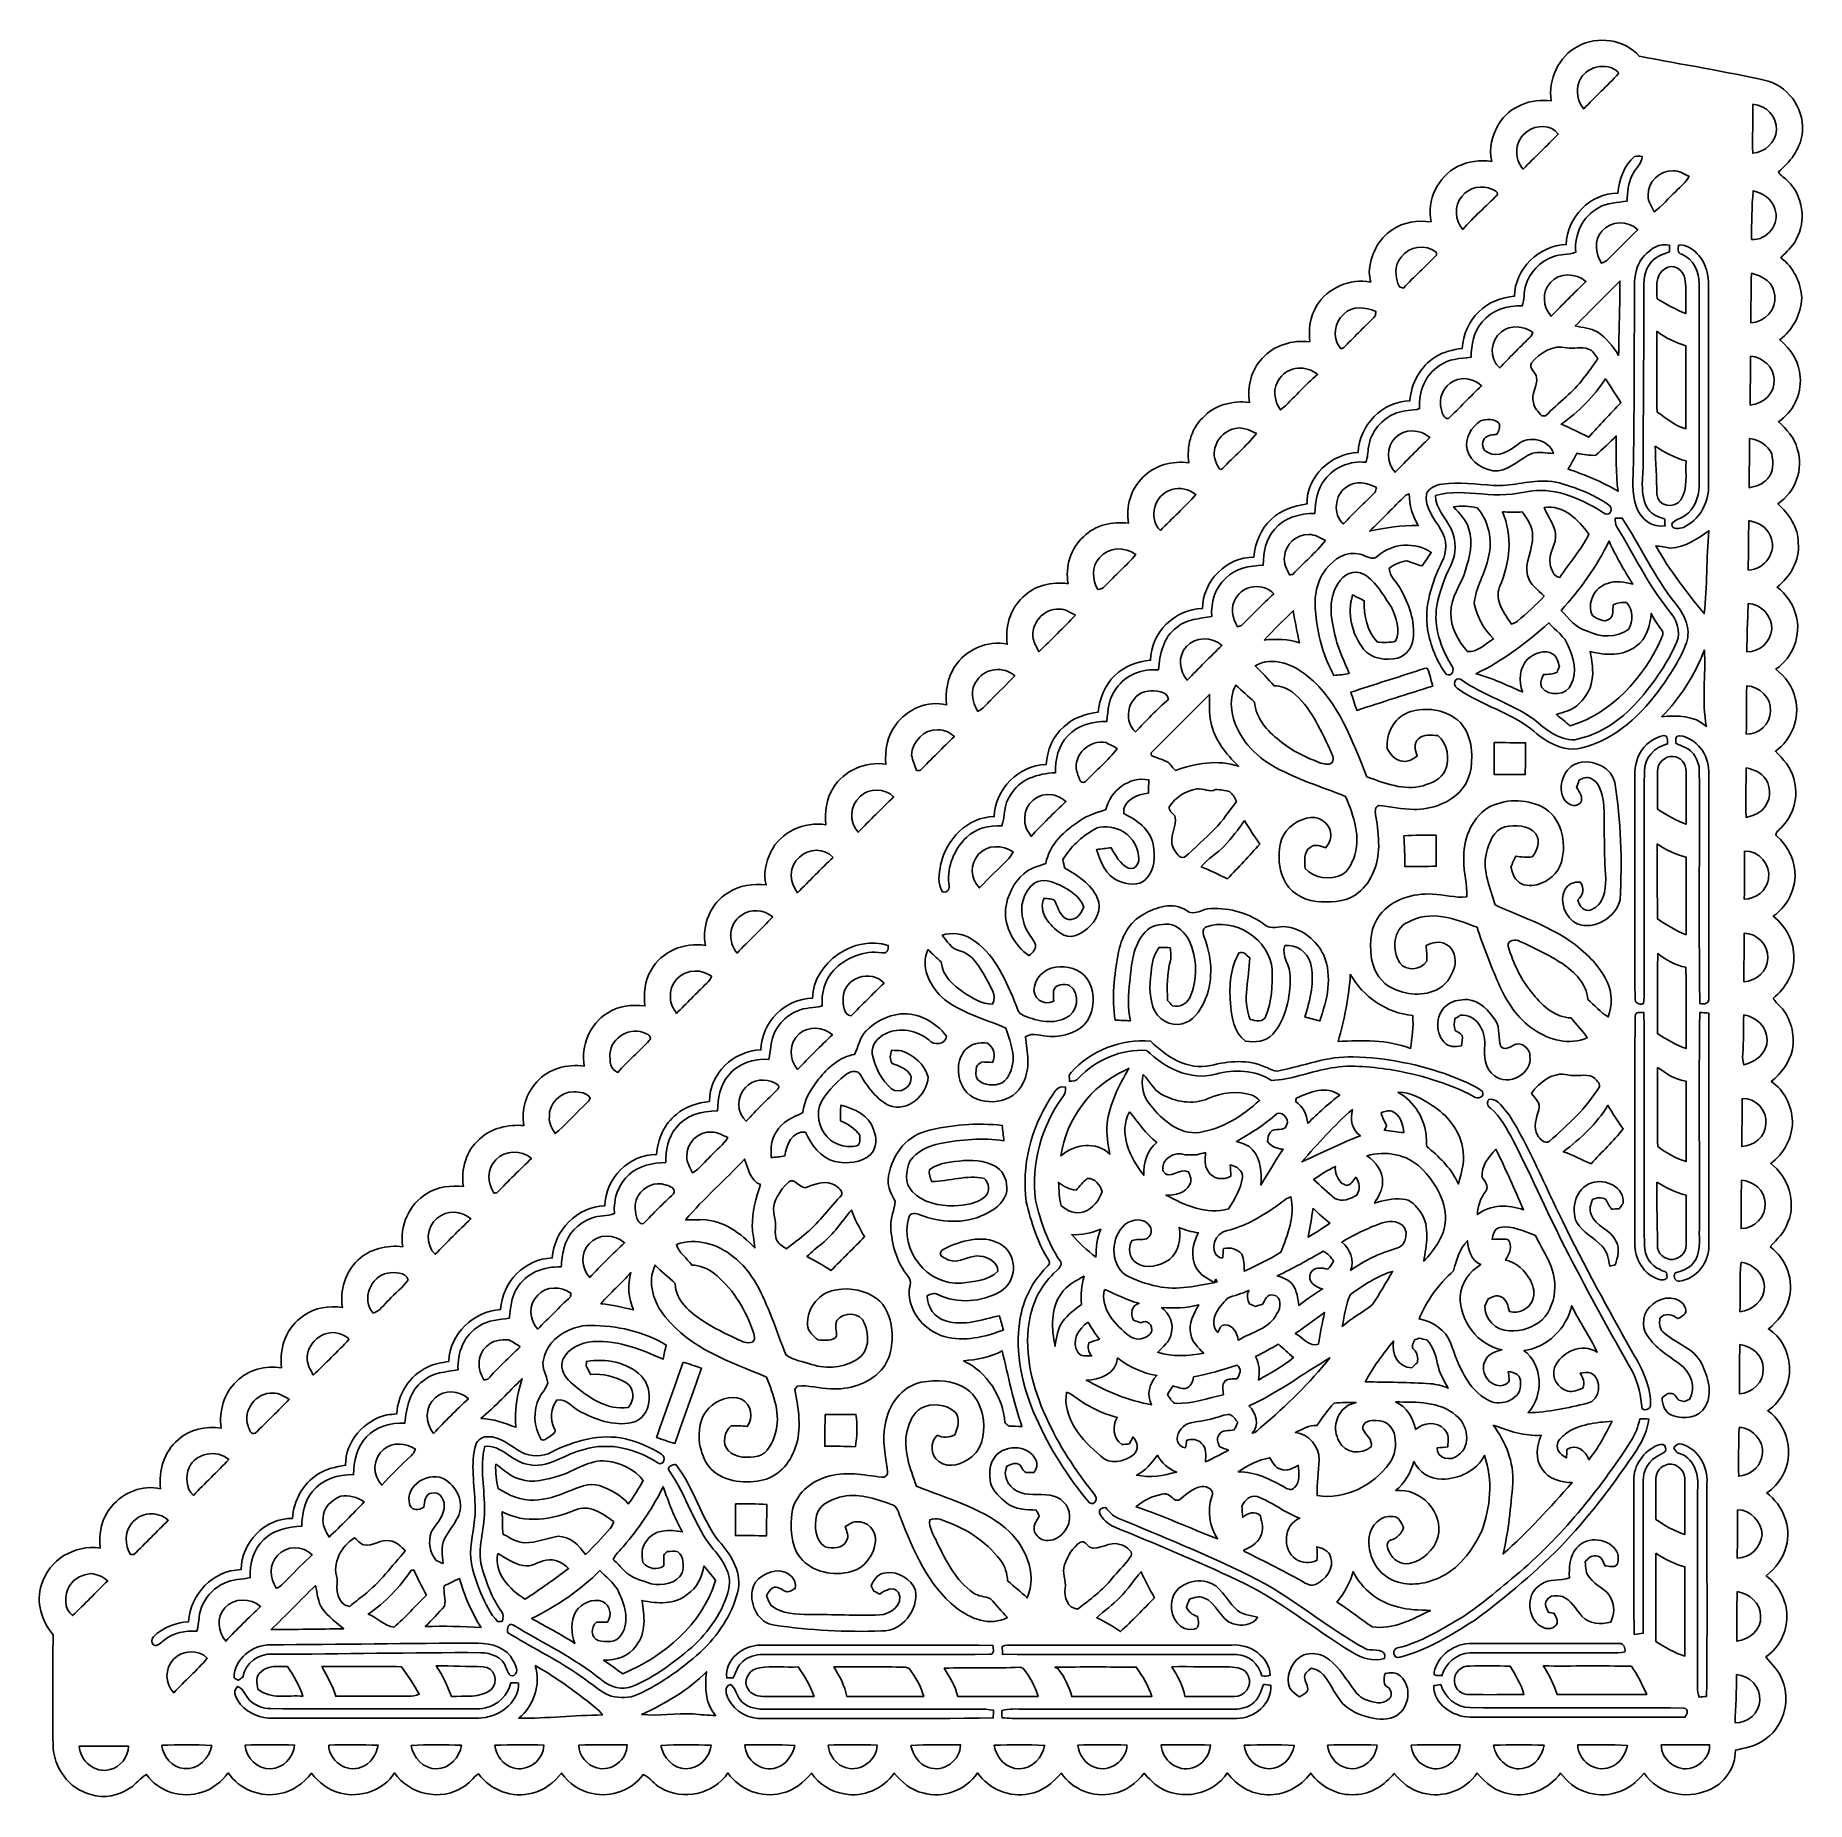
# Model space of a CAD drawing. Header units: centimetres. Extents: x -13.4 to 13.4, y -13.4 to 13.3.
import ezdxf

# ---------------------------------------------------------------- set-up
doc = ezdxf.new("R2010")
doc.units = ezdxf.units.CM
doc.header["$MEASUREMENT"] = 0
doc.layers.add('Camada 1', color=7, linetype='Continuous')

msp = doc.modelspace()

# ---------------------------------------------------------------- linework, layer by layer
at = {"layer": 'Camada 1', "color": 156}
for points, knots in [([(9.9582, 13.15155), (10.25455, 13.317), (10.66163, 13.25986), (10.88743, 13.00198), (10.88743, 13.00198), (11.53724, 12.87886), (12.19093, 12.77231), (12.83616, 12.62697), (12.83616, 12.62697), (13.17096, 12.5222), (13.40309, 12.16413), (13.34981, 11.81522), (13.34981, 11.81522), (13.3117, 11.58839), (13.16319, 11.39613), (12.99138, 11.2529), (12.99138, 11.2529), (13.0182, 11.19575), (13.08981, 11.16506), (13.1318, 11.11566), (13.1318, 11.11566), (13.36462, 10.89342), (13.41649, 10.51242), (13.25986, 10.23196), (13.25986, 10.23196), (13.20765, 10.12084), (13.1071, 10.04605), (13.02878, 9.95467), (13.02878, 9.95467), (13.21822, 9.80863), (13.32864, 9.58532), (13.34311, 9.3479), (13.34311, 9.3479), (13.329, 9.0999), (13.21152, 8.86354), (13.0108, 8.71502), (13.0108, 8.71502), (13.18331, 8.57778), (13.30854, 8.37459), (13.32018, 8.15093), (13.32018, 8.15093), (13.34169, 7.88846), (13.21118, 7.61858), (12.98997, 7.47501), (12.98997, 7.47501), (13.11521, 7.36282), (13.23691, 7.2344), (13.27643, 7.06508), (13.27643, 7.06508), (13.3805, 6.7631), (13.24292, 6.40927), (12.98222, 6.23359), (12.98222, 6.23359), (13.14944, 6.08047), (13.29336, 5.87903), (13.2909, 5.64303), (13.2909, 5.64303), (13.31419, 5.38056), (13.1713, 5.13503), (12.97164, 4.97487), (12.97164, 4.97487), (13.10534, 4.86903), (13.21293, 4.7251), (13.25421, 4.55753), (13.25421, 4.55753), (13.34416, 4.25662), (13.21082, 3.91125), (12.95259, 3.73661), (12.95259, 3.73661), (13.0891, 3.61914), (13.20906, 3.47203), (13.24573, 3.2914), (13.24573, 3.2914), (13.32371, 2.99614), (13.19281, 2.66805), (12.94448, 2.49485), (12.94448, 2.49485), (13.0623, 2.37666), (13.18153, 2.2493), (13.22175, 2.08173), (13.22175, 2.08173), (13.30325, 1.82245), (13.22528, 1.51799), (13.02525, 1.33314), (13.02525, 1.33314), (12.99491, 1.29645), (12.90954, 1.24566), (12.97693, 1.20156), (12.97693, 1.20156), (13.09863, 1.08902), (13.19213, 0.94368), (13.22246, 0.77893), (13.22246, 0.77893), (13.29548, 0.48648), (13.15366, 0.17144), (12.91342, -0.00141), (12.91342, -0.00141), (13.10357, -0.15309), (13.23586, -0.38522), (13.2228, -0.63358), (13.2228, -0.63358), (13.23162, -0.87347), (13.0958, -1.09044), (12.91519, -1.23754), (12.91519, -1.23754), (12.93388, -1.29187), (12.98821, -1.32537), (13.02278, -1.37018), (13.02278, -1.37018), (13.18577, -1.54023), (13.23798, -1.78929), (13.20411, -2.01789), (13.20411, -2.01789), (13.15649, -2.21226), (13.03548, -2.37525), (12.88167, -2.50013), (12.88167, -2.50013), (13.08276, -2.6296), (13.19106, -2.86878), (13.20411, -3.10198), (13.20411, -3.10198), (13.20129, -3.35173), (13.07394, -3.59021), (12.87426, -3.73873), (12.87426, -3.73873), (13.1399, -3.94053), (13.26337, -4.31517), (13.13461, -4.62845), (13.13461, -4.62845), (13.08629, -4.77731), (12.9674, -4.88209), (12.86791, -4.99674), (12.86791, -4.99674), (13.11168, -5.17983), (13.23728, -5.5178), (13.14167, -5.81166), (13.14167, -5.81166), (13.09652, -5.98594), (12.97763, -6.12916), (12.83899, -6.23887), (12.83899, -6.23887), (13.03548, -6.35599), (13.13956, -6.58741), (13.15966, -6.80931), (13.15966, -6.80931), (13.17237, -7.07002), (13.0422, -7.32754), (12.82912, -7.47783), (12.82912, -7.47783), (13.13461, -7.69126), (13.23798, -8.13893), (13.04995, -8.46242), (13.04995, -8.46242), (12.99245, -8.56543), (12.91271, -8.6547), (12.81358, -8.7196), (12.81358, -8.7196), (13.05701, -8.90305), (13.19388, -9.23149), (13.1071, -9.53028), (13.1071, -9.53028), (13.06371, -9.7102), (12.94377, -9.85731), (12.80617, -9.97584), (12.80617, -9.97584), (13.0002, -10.11202), (13.11556, -10.34625), (13.11909, -10.58192), (13.11909, -10.58192), (13.11945, -10.82286), (13.00127, -11.06311), (12.80054, -11.19964), (12.80054, -11.19964), (12.88696, -11.31217), (13.00127, -11.40707), (13.04712, -11.54677), (13.04712, -11.54677), (13.18894, -11.87272), (13.0563, -12.28794), (12.75184, -12.47104), (12.75184, -12.47104), (12.6312, -12.55818), (12.48021, -12.5737), (12.34052, -12.6111), (12.34052, -12.6111), (12.34475, -12.87568), (12.17083, -13.1265), (11.92247, -13.21681), (11.92247, -13.21681), (11.59016, -13.36392), (11.16787, -13.26198), (10.9594, -12.95929), (10.9594, -12.95929), (10.84545, -13.08629), (10.71491, -13.2087), (10.54452, -13.25068), (10.54452, -13.25068), (10.23584, -13.34876), (9.88165, -13.22034), (9.69822, -12.95646), (9.69822, -12.95646), (9.52287, -13.19247), (9.21773, -13.33076), (8.92493, -13.26973), (8.92493, -13.26973), (8.72455, -13.23939), (8.56121, -13.1064), (8.43492, -12.95541), (8.43492, -12.95541), (8.26028, -13.21469), (7.9181, -13.34065), (7.61646, -13.25845), (7.61646, -13.25845), (7.43866, -13.21964), (7.29438, -13.09687), (7.18114, -12.96), (7.18114, -12.96), (7.03721, -13.1378), (6.83012, -13.27326), (6.59623, -13.28103), (6.59623, -13.28103), (6.33095, -13.30254), (6.07484, -13.16708), (5.91855, -12.95681), (5.91855, -12.95681), (5.76545, -13.16177), (5.5178, -13.29867), (5.25814, -13.28208), (5.25814, -13.28208), (5.01685, -13.27925), (4.80236, -13.13921), (4.65737, -12.95435), (4.65737, -12.95435), (4.44217, -13.2842), (3.95393, -13.38403), (3.62549, -13.16672), (3.62549, -13.16672), (3.53871, -13.11098), (3.46957, -13.03372), (3.40113, -12.95858), (3.40113, -12.95858), (3.284, -13.10852), (3.12032, -13.23092), (2.92981, -13.26549), (2.92981, -13.26549), (2.63701, -13.33253), (2.31315, -13.20446), (2.14629, -12.95505), (2.14629, -12.95505), (2.0214, -13.10674), (1.85844, -13.23728), (1.6591, -13.26832), (1.6591, -13.26832), (1.36489, -13.33146), (1.05304, -13.19742), (0.88265, -12.95293), (0.88265, -12.95293), (0.7066, -13.21469), (0.35736, -13.34347), (0.05396, -13.25597), (0.05396, -13.25597), (-0.12347, -13.2154), (-0.26492, -13.09229), (-0.37853, -12.9561), (-0.37853, -12.9561), (-0.54186, -13.19318), (-0.84632, -13.32406), (-1.13064, -13.2715), (-1.13064, -13.2715), (-1.33278, -13.24292), (-1.51518, -13.12262), (-1.63089, -12.95576), (-1.63089, -12.95576), (-1.74766, -13.09933), (-1.90041, -13.22069), (-2.08455, -13.26127), (-2.08455, -13.26127), (-2.38441, -13.33887), (-2.71885, -13.20835), (-2.89312, -12.954), (-2.89312, -12.954), (-3.10973, -13.2736), (-3.57716, -13.38262), (-3.90877, -13.17978), (-3.90877, -13.17978), (-4.0125, -13.13215), (-4.06752, -13.01679), (-4.17476, -12.97834), (-4.17476, -12.97834), (-4.3434, -13.21435), (-4.65807, -13.32793), (-4.93994, -13.2669), (-4.93994, -13.2669), (-5.12938, -13.23057), (-5.29872, -13.1131), (-5.40914, -12.95646), (-5.40914, -12.95646), (-5.5252, -13.09334), (-5.66844, -13.21929), (-5.84941, -13.25738), (-5.84941, -13.25738), (-6.1489, -13.34206), (-6.4837, -13.2154), (-6.66574, -12.9667), (-6.66574, -12.9667), (-6.74828, -13.01679), (-6.80366, -13.12367), (-6.89963, -13.16743), (-6.89963, -13.16743), (-7.23159, -13.3865), (-7.71102, -13.27962), (-7.93361, -12.95435), (-7.93361, -12.95435), (-8.10648, -13.21435), (-8.45114, -13.33994), (-8.75171, -13.25845), (-8.75171, -13.25845), (-8.93021, -13.21717), (-9.08049, -13.09758), (-9.19056, -12.95471), (-9.19056, -12.95471), (-9.30557, -13.11027), (-9.47349, -13.22951), (-9.6647, -13.26656), (-9.6647, -13.26656), (-9.9575, -13.33146), (-10.28135, -13.20165), (-10.44892, -12.9533), (-10.44892, -12.9533), (-10.54946, -13.08522), (-10.68317, -13.19564), (-10.84367, -13.24539), (-10.84367, -13.24539), (-11.14107, -13.34557), (-11.50725, -13.23939), (-11.68541, -12.97657), (-11.68541, -12.97657), (-11.77995, -13.02773), (-11.83993, -13.12262), (-11.93094, -13.17907), (-11.93094, -13.17907), (-12.10168, -13.30006), (-12.32746, -13.34628), (-12.52819, -13.27855), (-12.52819, -13.27855), (-12.86263, -13.196), (-13.09193, -12.86615), (-13.09687, -12.52819), (-13.09687, -12.52819), (-13.10675, -11.97397), (-13.10357, -11.41871), (-13.09616, -10.86414), (-13.09616, -10.86414), (-13.27008, -10.65954), (-13.36393, -10.36742), (-13.27008, -10.10637), (-13.27008, -10.10637), (-13.16919, -9.73172), (-12.76456, -9.49607), (-12.38708, -9.55357), (-12.38708, -9.55357), (-12.4086, -9.33131), (-12.35992, -9.09355), (-12.21034, -8.9221), (-12.21034, -8.9221), (-12.03818, -8.71044), (-11.74256, -8.59401), (-11.47445, -8.65681), (-11.47445, -8.65681), (-11.50126, -8.38834), (-11.42153, -8.0959), (-11.2081, -7.91845), (-11.2081, -7.91845), (-11.03383, -7.75794), (-10.78653, -7.70854), (-10.55652, -7.73888), (-10.55652, -7.73888), (-10.58967, -7.48488), (-10.51383, -7.21077), (-10.32298, -7.03367), (-10.32298, -7.03367), (-10.14624, -6.85765), (-9.88412, -6.78956), (-9.64106, -6.82695), (-9.64106, -6.82695), (-9.68375, -6.52921), (-9.56345, -6.20289), (-9.30486, -6.03744), (-9.30486, -6.03744), (-9.13694, -5.91855), (-8.9228, -5.88539), (-8.72207, -5.91538), (-8.72207, -5.91538), (-8.7637, -5.6582), (-8.68045, -5.3802), (-8.48713, -5.20171), (-8.48713, -5.20171), (-8.31038, -5.0292), (-8.05038, -4.96639), (-7.80944, -4.99816), (-7.80944, -4.99816), (-7.8627, -4.68877), (-7.71842, -4.35434), (-7.44643, -4.19417), (-7.44643, -4.19417), (-7.28345, -4.08798), (-7.08201, -4.06752), (-6.89256, -4.08763), (-6.89256, -4.08763), (-6.93384, -3.82834), (-6.85095, -3.544), (-6.64951, -3.37043), (-6.64951, -3.37043), (-6.47171, -3.20321), (-6.217, -3.14537), (-5.97887, -3.16583), (-5.97887, -3.16583), (-6.01661, -2.92946), (-5.94888, -2.67899), (-5.78238, -2.50472), (-5.78238, -2.50472), (-5.6067, -2.30363), (-5.32377, -2.22956), (-5.06552, -2.2673), (-5.06552, -2.2673), (-5.11703, -1.96144), (-4.98439, -1.62594), (-4.71382, -1.46507), (-4.71382, -1.46507), (-4.54907, -1.35254), (-4.34304, -1.33385), (-4.14937, -1.35573), (-4.14937, -1.35573), (-4.1663, -1.17193), (-4.15607, -0.9772), (-4.05518, -0.81667), (-4.05518, -0.81667), (-3.8989, -0.53057), (-3.54858, -0.38805), (-3.23285, -0.44272), (-3.23285, -0.44272), (-3.29494, -0.14111), (-3.15524, 0.19473), (-2.89065, 0.35524), (-2.89065, 0.35524), (-2.72167, 0.46918), (-2.51213, 0.49318), (-2.31352, 0.47342), (-2.31352, 0.47342), (-2.36714, 0.63923), (-2.31422, 0.81704), (-2.24613, 0.97084), (-2.24613, 0.97084), (-2.10007, 1.27458), (-1.74096, 1.43544), (-1.41393, 1.38324), (-1.41393, 1.38324), (-1.43262, 1.57339), (-1.40545, 1.77341), (-1.30174, 1.9371), (-1.30174, 1.9371), (-1.14265, 2.20627), (-0.80856, 2.3428), (-0.50411, 2.29834), (-0.50411, 2.29834), (-0.5228, 2.50613), (-0.48365, 2.72625), (-0.3556, 2.8956), (-0.3556, 2.8956), (-0.18696, 3.12914), (0.12876, 3.26813), (0.41205, 3.19439), (0.41205, 3.19439), (0.39758, 3.39266), (0.4198, 3.60257), (0.5341, 3.77084), (0.5341, 3.77084), (0.6999, 4.02978), (1.02763, 4.17688), (1.33032, 4.11232), (1.33032, 4.11232), (1.29611, 4.36808), (1.36947, 4.6475), (1.56703, 4.82211), (1.56703, 4.82211), (1.74059, 5.00345), (2.00625, 5.06306), (2.2493, 5.02742), (2.2493, 5.02742), (2.20627, 5.28319), (2.28669, 5.5626), (2.48355, 5.73722), (2.48355, 5.73722), (2.65747, 5.91502), (2.92099, 5.97605), (3.1623, 5.94006), (3.1623, 5.94006), (3.1242, 6.18983), (3.19546, 6.46007), (3.38278, 6.63575), (3.38278, 6.63575), (3.55847, 6.82166), (3.82869, 6.88764), (4.07704, 6.85553), (4.07704, 6.85553), (4.04106, 7.09753), (4.10527, 7.35753), (4.2813, 7.53251), (4.2813, 7.53251), (4.45735, 7.72795), (4.73569, 7.80133), (4.99109, 7.76676), (4.99109, 7.76676), (4.95793, 8.00276), (5.01755, 8.25641), (5.18337, 8.4328), (5.18337, 8.4328), (5.36151, 8.63211), (5.64373, 8.71784), (5.90549, 8.68397), (5.90549, 8.68397), (5.88468, 8.86988), (5.90656, 9.06674), (6.00886, 9.22725), (6.00886, 9.22725), (6.17185, 9.50136), (6.5144, 9.64741), (6.8259, 9.58638), (6.8259, 9.58638), (6.81848, 9.63647), (6.81107, 9.68657), (6.80332, 9.73666), (6.80332, 9.73666), (6.81777, 9.98819), (6.93525, 10.23972), (7.15256, 10.37766), (7.15256, 10.37766), (7.32155, 10.49867), (7.53638, 10.52053), (7.73782, 10.49937), (7.73782, 10.49937), (7.67184, 10.82357), (7.84083, 11.18552), (8.14, 11.33298), (8.14, 11.33298), (8.29627, 11.41976), (8.48042, 11.43316), (8.65504, 11.41271), (8.65504, 11.41271), (8.60531, 11.60497), (8.6614, 11.8117), (8.76194, 11.97821), (8.76194, 11.97821), (8.92386, 12.24138), (9.25194, 12.37332), (9.55357, 12.32605), (9.55357, 12.32605), (9.50877, 12.64849), (9.66328, 12.9995), (9.9582, 13.15155)], [0, 0, 0, 0, 0.0070922, 0.0070922, 0.0070922, 0.0070922, 0.0141844, 0.0141844, 0.0141844, 0.0141844, 0.0212766, 0.0212766, 0.0212766, 0.0212766, 0.02836879, 0.02836879, 0.02836879, 0.02836879, 0.03546099, 0.03546099, 0.03546099, 0.03546099, 0.04255319, 0.04255319, 0.04255319, 0.04255319, 0.04964539, 0.04964539, 0.04964539, 0.04964539, 0.05673759, 0.05673759, 0.05673759, 0.05673759, 0.06382979, 0.06382979, 0.06382979, 0.06382979, 0.07092199, 0.07092199, 0.07092199, 0.07092199, 0.07801418, 0.07801418, 0.07801418, 0.07801418, 0.08510638, 0.08510638, 0.08510638, 0.08510638, 0.09219858, 0.09219858, 0.09219858, 0.09219858, 0.09929078, 0.09929078, 0.09929078, 0.09929078, 0.10638298, 0.10638298, 0.10638298, 0.10638298, 0.11347518, 0.11347518, 0.11347518, 0.11347518, 0.12056738, 0.12056738, 0.12056738, 0.12056738, 0.12765957, 0.12765957, 0.12765957, 0.12765957, 0.13475177, 0.13475177, 0.13475177, 0.13475177, 0.14184397, 0.14184397, 0.14184397, 0.14184397, 0.14893617, 0.14893617, 0.14893617, 0.14893617, 0.15602837, 0.15602837, 0.15602837, 0.15602837, 0.16312057, 0.16312057, 0.16312057, 0.16312057, 0.17021277, 0.17021277, 0.17021277, 0.17021277, 0.17730496, 0.17730496, 0.17730496, 0.17730496, 0.18439716, 0.18439716, 0.18439716, 0.18439716, 0.19148936, 0.19148936, 0.19148936, 0.19148936, 0.19858156, 0.19858156, 0.19858156, 0.19858156, 0.20567376, 0.20567376, 0.20567376, 0.20567376, 0.21276596, 0.21276596, 0.21276596, 0.21276596, 0.21985816, 0.21985816, 0.21985816, 0.21985816, 0.22695035, 0.22695035, 0.22695035, 0.22695035, 0.23404255, 0.23404255, 0.23404255, 0.23404255, 0.24113475, 0.24113475, 0.24113475, 0.24113475, 0.24822695, 0.24822695, 0.24822695, 0.24822695, 0.25531915, 0.25531915, 0.25531915, 0.25531915, 0.26241135, 0.26241135, 0.26241135, 0.26241135, 0.26950355, 0.26950355, 0.26950355, 0.26950355, 0.27659574, 0.27659574, 0.27659574, 0.27659574, 0.28368794, 0.28368794, 0.28368794, 0.28368794, 0.29078014, 0.29078014, 0.29078014, 0.29078014, 0.29787234, 0.29787234, 0.29787234, 0.29787234, 0.30496454, 0.30496454, 0.30496454, 0.30496454, 0.31205674, 0.31205674, 0.31205674, 0.31205674, 0.31914894, 0.31914894, 0.31914894, 0.31914894, 0.32624113, 0.32624113, 0.32624113, 0.32624113, 0.33333333, 0.33333333, 0.33333333, 0.33333333, 0.34042553, 0.34042553, 0.34042553, 0.34042553, 0.34751773, 0.34751773, 0.34751773, 0.34751773, 0.35460993, 0.35460993, 0.35460993, 0.35460993, 0.36170213, 0.36170213, 0.36170213, 0.36170213, 0.36879433, 0.36879433, 0.36879433, 0.36879433, 0.37588652, 0.37588652, 0.37588652, 0.37588652, 0.38297872, 0.38297872, 0.38297872, 0.38297872, 0.39007092, 0.39007092, 0.39007092, 0.39007092, 0.39716312, 0.39716312, 0.39716312, 0.39716312, 0.40425532, 0.40425532, 0.40425532, 0.40425532, 0.41134752, 0.41134752, 0.41134752, 0.41134752, 0.41843972, 0.41843972, 0.41843972, 0.41843972, 0.42553191, 0.42553191, 0.42553191, 0.42553191, 0.43262411, 0.43262411, 0.43262411, 0.43262411, 0.43971631, 0.43971631, 0.43971631, 0.43971631, 0.44680851, 0.44680851, 0.44680851, 0.44680851, 0.45390071, 0.45390071, 0.45390071, 0.45390071, 0.46099291, 0.46099291, 0.46099291, 0.46099291, 0.46808511, 0.46808511, 0.46808511, 0.46808511, 0.4751773, 0.4751773, 0.4751773, 0.4751773, 0.4822695, 0.4822695, 0.4822695, 0.4822695, 0.4893617, 0.4893617, 0.4893617, 0.4893617, 0.4964539, 0.4964539, 0.4964539, 0.4964539, 0.5035461, 0.5035461, 0.5035461, 0.5035461, 0.5106383, 0.5106383, 0.5106383, 0.5106383, 0.5177305, 0.5177305, 0.5177305, 0.5177305, 0.5248227, 0.5248227, 0.5248227, 0.5248227, 0.53191489, 0.53191489, 0.53191489, 0.53191489, 0.53900709, 0.53900709, 0.53900709, 0.53900709, 0.54609929, 0.54609929, 0.54609929, 0.54609929, 0.55319149, 0.55319149, 0.55319149, 0.55319149, 0.56028369, 0.56028369, 0.56028369, 0.56028369, 0.56737589, 0.56737589, 0.56737589, 0.56737589, 0.57446809, 0.57446809, 0.57446809, 0.57446809, 0.58156028, 0.58156028, 0.58156028, 0.58156028, 0.58865248, 0.58865248, 0.58865248, 0.58865248, 0.59574468, 0.59574468, 0.59574468, 0.59574468, 0.60283688, 0.60283688, 0.60283688, 0.60283688, 0.60992908, 0.60992908, 0.60992908, 0.60992908, 0.61702128, 0.61702128, 0.61702128, 0.61702128, 0.62411348, 0.62411348, 0.62411348, 0.62411348, 0.63120567, 0.63120567, 0.63120567, 0.63120567, 0.63829787, 0.63829787, 0.63829787, 0.63829787, 0.64539007, 0.64539007, 0.64539007, 0.64539007, 0.65248227, 0.65248227, 0.65248227, 0.65248227, 0.65957447, 0.65957447, 0.65957447, 0.65957447, 0.66666667, 0.66666667, 0.66666667, 0.66666667, 0.67375887, 0.67375887, 0.67375887, 0.67375887, 0.68085106, 0.68085106, 0.68085106, 0.68085106, 0.68794326, 0.68794326, 0.68794326, 0.68794326, 0.69503546, 0.69503546, 0.69503546, 0.69503546, 0.70212766, 0.70212766, 0.70212766, 0.70212766, 0.70921986, 0.70921986, 0.70921986, 0.70921986, 0.71631206, 0.71631206, 0.71631206, 0.71631206, 0.72340426, 0.72340426, 0.72340426, 0.72340426, 0.73049645, 0.73049645, 0.73049645, 0.73049645, 0.73758865, 0.73758865, 0.73758865, 0.73758865, 0.74468085, 0.74468085, 0.74468085, 0.74468085, 0.75177305, 0.75177305, 0.75177305, 0.75177305, 0.75886525, 0.75886525, 0.75886525, 0.75886525, 0.76595745, 0.76595745, 0.76595745, 0.76595745, 0.77304965, 0.77304965, 0.77304965, 0.77304965, 0.78014184, 0.78014184, 0.78014184, 0.78014184, 0.78723404, 0.78723404, 0.78723404, 0.78723404, 0.79432624, 0.79432624, 0.79432624, 0.79432624, 0.80141844, 0.80141844, 0.80141844, 0.80141844, 0.80851064, 0.80851064, 0.80851064, 0.80851064, 0.81560284, 0.81560284, 0.81560284, 0.81560284, 0.82269504, 0.82269504, 0.82269504, 0.82269504, 0.82978723, 0.82978723, 0.82978723, 0.82978723, 0.83687943, 0.83687943, 0.83687943, 0.83687943, 0.84397163, 0.84397163, 0.84397163, 0.84397163, 0.85106383, 0.85106383, 0.85106383, 0.85106383, 0.85815603, 0.85815603, 0.85815603, 0.85815603, 0.86524823, 0.86524823, 0.86524823, 0.86524823, 0.87234043, 0.87234043, 0.87234043, 0.87234043, 0.87943262, 0.87943262, 0.87943262, 0.87943262, 0.88652482, 0.88652482, 0.88652482, 0.88652482, 0.89361702, 0.89361702, 0.89361702, 0.89361702, 0.90070922, 0.90070922, 0.90070922, 0.90070922, 0.90780142, 0.90780142, 0.90780142, 0.90780142, 0.91489362, 0.91489362, 0.91489362, 0.91489362, 0.92198582, 0.92198582, 0.92198582, 0.92198582, 0.92907801, 0.92907801, 0.92907801, 0.92907801, 0.93617021, 0.93617021, 0.93617021, 0.93617021, 0.94326241, 0.94326241, 0.94326241, 0.94326241, 0.95035461, 0.95035461, 0.95035461, 0.95035461, 0.95744681, 0.95744681, 0.95744681, 0.95744681, 0.96453901, 0.96453901, 0.96453901, 0.96453901, 0.97163121, 0.97163121, 0.97163121, 0.97163121, 0.9787234, 0.9787234, 0.9787234, 0.9787234, 0.9858156, 0.9858156, 0.9858156, 0.9858156, 1, 1, 1, 1]), ([(9.97866, 12.62238), (9.97866, 12.62238), (9.97866, 12.62238), (9.97866, 12.62238), (9.97866, 12.62238), (9.92998, 12.48375), (9.94798, 12.32041), (10.0471, 12.20681), (10.0471, 12.20681), (10.21891, 12.38778), (10.40306, 12.55676), (10.57416, 12.7388), (10.57416, 12.7388), (10.57416, 12.7388), (10.56993, 12.76138), (10.56993, 12.76138), (10.56993, 12.76138), (10.39071, 12.92859), (10.07004, 12.84498), (9.97866, 12.62238)], [0, 0, 0, 0, 0.16666667, 0.16666667, 0.16666667, 0.16666667, 0.33333333, 0.33333333, 0.33333333, 0.33333333, 0.5, 0.5, 0.5, 0.5, 0.66666667, 0.66666667, 0.66666667, 0.66666667, 1, 1, 1, 1]), ([(12.60615, 12.27701), (12.60615, 12.27701), (12.60615, 12.27701), (12.60615, 12.27701), (12.60615, 12.27701), (12.60403, 12.03007), (12.5984, 11.78277), (12.60228, 11.53583), (12.60228, 11.53583), (12.78502, 11.55206), (12.95364, 11.69811), (12.9607, 11.8879), (12.9607, 11.8879), (12.97515, 12.08863), (12.80159, 12.26326), (12.60615, 12.27701)], [0, 0, 0, 0, 0.2, 0.2, 0.2, 0.2, 0.4, 0.4, 0.4, 0.4, 0.6, 0.6, 0.6, 0.6, 1, 1, 1, 1]), ([(9.19339, 11.86638), (9.19339, 11.86638), (9.19339, 11.86638), (9.19339, 11.86638), (9.19339, 11.86638), (9.0064, 11.74432), (8.98243, 11.4561), (9.13341, 11.29594), (9.13341, 11.29594), (9.30592, 11.47586), (9.48865, 11.6459), (9.66045, 11.82652), (9.66045, 11.82652), (9.56132, 11.97397), (9.32709, 11.96622), (9.19339, 11.86638)], [0, 0, 0, 0, 0.2, 0.2, 0.2, 0.2, 0.4, 0.4, 0.4, 0.4, 0.6, 0.6, 0.6, 0.6, 1, 1, 1, 1]), ([(10.81439, 11.4882), (10.81439, 11.4882), (10.81439, 11.4882), (10.81439, 11.4882), (10.81439, 11.4882), (10.65354, 11.34886), (10.58615, 11.13542), (10.56111, 10.93082), (10.56111, 10.93082), (10.14835, 10.9354), (9.79028, 10.56216), (9.78252, 10.15471), (9.78252, 10.15471), (9.37153, 10.14271), (9.00324, 9.78781), (9.00007, 9.37294), (9.00007, 9.37294), (8.80321, 9.35177), (8.60354, 9.28511), (8.46313, 9.13977), (8.46313, 9.13977), (8.30615, 8.99795), (8.22713, 8.79263), (8.20702, 8.58555), (8.20702, 8.58555), (8.06767, 8.56085), (7.92373, 8.53581), (7.80413, 8.45502), (7.80413, 8.45502), (7.57519, 8.31391), (7.43725, 8.05814), (7.41927, 7.79251), (7.41927, 7.79251), (7.00369, 7.78722), (6.64915, 7.42102), (6.63575, 7.00933), (6.63575, 7.00933), (6.23147, 6.9991), (5.85223, 6.64562), (5.86281, 6.23252), (5.86281, 6.23252), (5.66773, 6.20323), (5.46593, 6.14715), (5.32411, 6.00109), (5.32411, 6.00109), (5.16113, 5.85576), (5.08, 5.64232), (5.05882, 5.4289), (5.05882, 5.4289), (4.64538, 5.43453), (4.2873, 5.05953), (4.28059, 4.65208), (4.28059, 4.65208), (3.86856, 4.64431), (3.50097, 4.28518), (3.49673, 3.87068), (3.49673, 3.87068), (3.29881, 3.85375), (3.09986, 3.78142), (2.95909, 3.63748), (2.95909, 3.63748), (2.80212, 3.49566), (2.72732, 3.28965), (2.70403, 3.08363), (2.70403, 3.08363), (2.51459, 3.06175), (2.32339, 3.00002), (2.1851, 2.86278), (2.1851, 2.86278), (2.01824, 2.72062), (1.93604, 2.50542), (1.91698, 2.29129), (1.91698, 2.29129), (1.50142, 2.28669), (1.14477, 1.91876), (1.13347, 1.50636), (1.13347, 1.50636), (0.72565, 1.50318), (0.40216, 1.15429), (0.32244, 0.77257), (0.32244, 0.77257), (0.29951, 0.64276), (0.27199, 0.49035), (0.34783, 0.37287), (0.34783, 0.37287), (0.43744, 0.33867), (0.46073, 0.42333), (0.44838, 0.49388), (0.44838, 0.49388), (0.41733, 0.75247), (0.53092, 1.01247), (0.71332, 1.19238), (0.71332, 1.19238), (0.85619, 1.32715), (1.05657, 1.37865), (1.24953, 1.36418), (1.24953, 1.36418), (1.3021, 1.51589), (1.27353, 1.69087), (1.37548, 1.82633), (1.37548, 1.82633), (1.50917, 2.07222), (1.7974, 2.1583), (2.05916, 2.16923), (2.05916, 2.16923), (2.05317, 2.36996), (2.10326, 2.58056), (2.24825, 2.72696), (2.24825, 2.72696), (2.39572, 2.89243), (2.62395, 2.94498), (2.83739, 2.94604), (2.83739, 2.94604), (2.85043, 3.11855), (2.86737, 3.302), (2.9778, 3.44346), (2.9778, 3.44346), (3.11784, 3.64912), (3.37397, 3.74332), (3.61597, 3.72497), (3.61597, 3.72497), (3.63926, 3.95958), (3.68618, 4.21922), (3.8929, 4.36562), (3.8929, 4.36562), (4.04001, 4.49509), (4.24003, 4.49615), (4.42136, 4.53284), (4.42136, 4.53284), (4.41006, 4.74274), (4.47004, 4.96359), (4.6302, 5.10821), (4.6302, 5.10821), (4.77838, 5.26167), (4.99745, 5.29624), (5.201, 5.30859), (5.201, 5.30859), (5.20381, 5.49945), (5.23804, 5.70264), (5.37174, 5.84834), (5.37174, 5.84834), (5.5185, 6.02862), (5.75734, 6.08929), (5.98063, 6.08965), (5.98063, 6.08965), (5.99439, 6.26816), (6.01379, 6.45971), (6.13304, 6.60293), (6.13304, 6.60293), (6.2745, 6.79379), (6.51791, 6.88728), (6.75181, 6.86435), (6.75181, 6.86435), (6.78144, 6.93737), (6.78285, 7.0164), (6.79238, 7.09329), (6.79238, 7.09329), (6.8259, 7.32542), (6.99628, 7.52863), (7.21606, 7.60906), (7.21606, 7.60906), (7.3272, 7.65352), (7.45136, 7.63693), (7.56462, 7.67574), (7.56462, 7.67574), (7.5452, 7.92585), (7.6514, 8.18691), (7.86659, 8.32484), (7.86659, 8.32484), (8.00381, 8.42644), (8.1795, 8.4335), (8.34284, 8.45079), (8.34284, 8.45079), (8.35166, 8.63952), (8.38022, 8.8392), (8.51146, 8.9856), (8.51146, 8.9856), (8.65645, 9.16587), (8.89353, 9.23712), (9.11859, 9.2283), (9.11859, 9.2283), (9.14646, 9.32532), (9.144, 9.42798), (9.16586, 9.52641), (9.16586, 9.52641), (9.22372, 9.7289), (9.38354, 9.89788), (9.58144, 9.9695), (9.58144, 9.9695), (9.6915, 10.01465), (9.81569, 9.99419), (9.92645, 10.03935), (9.92645, 10.03935), (9.89929, 10.30639), (10.03229, 10.58439), (10.27182, 10.71174), (10.27182, 10.71174), (10.40129, 10.79182), (10.55792, 10.78653), (10.70292, 10.81263), (10.70292, 10.81263), (10.71174, 10.94493), (10.71597, 11.08286), (10.77877, 11.20352), (10.77877, 11.20352), (10.82075, 11.3044), (10.92941, 11.37108), (10.93045, 11.4882), (10.93045, 11.4882), (10.8913, 11.49103), (10.85249, 11.49103), (10.81439, 11.4882)], [0, 0, 0, 0, 0.01851852, 0.01851852, 0.01851852, 0.01851852, 0.03703704, 0.03703704, 0.03703704, 0.03703704, 0.05555556, 0.05555556, 0.05555556, 0.05555556, 0.07407407, 0.07407407, 0.07407407, 0.07407407, 0.09259259, 0.09259259, 0.09259259, 0.09259259, 0.11111111, 0.11111111, 0.11111111, 0.11111111, 0.12962963, 0.12962963, 0.12962963, 0.12962963, 0.14814815, 0.14814815, 0.14814815, 0.14814815, 0.16666667, 0.16666667, 0.16666667, 0.16666667, 0.18518519, 0.18518519, 0.18518519, 0.18518519, 0.2037037, 0.2037037, 0.2037037, 0.2037037, 0.22222222, 0.22222222, 0.22222222, 0.22222222, 0.24074074, 0.24074074, 0.24074074, 0.24074074, 0.25925926, 0.25925926, 0.25925926, 0.25925926, 0.27777778, 0.27777778, 0.27777778, 0.27777778, 0.2962963, 0.2962963, 0.2962963, 0.2962963, 0.31481481, 0.31481481, 0.31481481, 0.31481481, 0.33333333, 0.33333333, 0.33333333, 0.33333333, 0.35185185, 0.35185185, 0.35185185, 0.35185185, 0.37037037, 0.37037037, 0.37037037, 0.37037037, 0.38888889, 0.38888889, 0.38888889, 0.38888889, 0.40740741, 0.40740741, 0.40740741, 0.40740741, 0.42592593, 0.42592593, 0.42592593, 0.42592593, 0.44444444, 0.44444444, 0.44444444, 0.44444444, 0.46296296, 0.46296296, 0.46296296, 0.46296296, 0.48148148, 0.48148148, 0.48148148, 0.48148148, 0.5, 0.5, 0.5, 0.5, 0.51851852, 0.51851852, 0.51851852, 0.51851852, 0.53703704, 0.53703704, 0.53703704, 0.53703704, 0.55555556, 0.55555556, 0.55555556, 0.55555556, 0.57407407, 0.57407407, 0.57407407, 0.57407407, 0.59259259, 0.59259259, 0.59259259, 0.59259259, 0.61111111, 0.61111111, 0.61111111, 0.61111111, 0.62962963, 0.62962963, 0.62962963, 0.62962963, 0.64814815, 0.64814815, 0.64814815, 0.64814815, 0.66666667, 0.66666667, 0.66666667, 0.66666667, 0.68518519, 0.68518519, 0.68518519, 0.68518519, 0.7037037, 0.7037037, 0.7037037, 0.7037037, 0.72222222, 0.72222222, 0.72222222, 0.72222222, 0.74074074, 0.74074074, 0.74074074, 0.74074074, 0.75925926, 0.75925926, 0.75925926, 0.75925926, 0.77777778, 0.77777778, 0.77777778, 0.77777778, 0.7962963, 0.7962963, 0.7962963, 0.7962963, 0.81481481, 0.81481481, 0.81481481, 0.81481481, 0.83333333, 0.83333333, 0.83333333, 0.83333333, 0.85185185, 0.85185185, 0.85185185, 0.85185185, 0.87037037, 0.87037037, 0.87037037, 0.87037037, 0.88888889, 0.88888889, 0.88888889, 0.88888889, 0.90740741, 0.90740741, 0.90740741, 0.90740741, 0.92592593, 0.92592593, 0.92592593, 0.92592593, 0.94444444, 0.94444444, 0.94444444, 0.94444444, 0.96296296, 0.96296296, 0.96296296, 0.96296296, 1, 1, 1, 1]), ([(11.02147, 10.89942), (11.02147, 10.89942), (11.02147, 10.89942), (11.02147, 10.89942), (11.02147, 10.89942), (11.01689, 10.80698), (11.07086, 10.72797), (11.1125, 10.65001), (11.1125, 10.65001), (11.2349, 10.7382), (11.33157, 10.85567), (11.44023, 10.95903), (11.44023, 10.95903), (11.50937, 11.03241), (11.59333, 11.09521), (11.64059, 11.18658), (11.64059, 11.18658), (11.56299, 11.22257), (11.48608, 11.27512), (11.39718, 11.26983), (11.39718, 11.26983), (11.19575, 11.28323), (11.0116, 11.1005), (11.02147, 10.89942)], [0, 0, 0, 0, 0.14285714, 0.14285714, 0.14285714, 0.14285714, 0.28571429, 0.28571429, 0.28571429, 0.28571429, 0.42857143, 0.42857143, 0.42857143, 0.42857143, 0.57142857, 0.57142857, 0.57142857, 0.57142857, 0.71428571, 0.71428571, 0.71428571, 0.71428571, 1, 1, 1, 1]), ([(8.20384, 10.88354), (8.20384, 10.88354), (8.20384, 10.88354), (8.20384, 10.88354), (8.20384, 10.88354), (8.08355, 10.74349), (8.09871, 10.51983), (8.2176, 10.38331), (8.2176, 10.38331), (8.38164, 10.56886), (8.56826, 10.73291), (8.74182, 10.9093), (8.74182, 10.9093), (8.74994, 10.95728), (8.70055, 10.97209), (8.66705, 10.98902), (8.66705, 10.98902), (8.5111, 11.06382), (8.30967, 11.02218), (8.20384, 10.88354)], [0, 0, 0, 0, 0.16666667, 0.16666667, 0.16666667, 0.16666667, 0.33333333, 0.33333333, 0.33333333, 0.33333333, 0.5, 0.5, 0.5, 0.5, 0.66666667, 0.66666667, 0.66666667, 0.66666667, 1, 1, 1, 1]), ([(12.58464, 10.23267), (12.58464, 10.23267), (12.58464, 10.23267), (12.58464, 10.23267), (12.58464, 10.23267), (12.82276, 10.20973), (13.01962, 10.47537), (12.93566, 10.69728), (12.93566, 10.69728), (12.89473, 10.84721), (12.74974, 10.93082), (12.60863, 10.9668), (12.60863, 10.9668), (12.58675, 10.72268), (12.58639, 10.4775), (12.58464, 10.23267)], [0, 0, 0, 0, 0.2, 0.2, 0.2, 0.2, 0.4, 0.4, 0.4, 0.4, 0.6, 0.6, 0.6, 0.6, 1, 1, 1, 1]), ([(10.32157, 10.35579), (10.32157, 10.35579), (10.32157, 10.35579), (10.32157, 10.35579), (10.32157, 10.35579), (10.19986, 10.22208), (10.22561, 10.01783), (10.31487, 9.8739), (10.31487, 9.8739), (10.3512, 9.88765), (10.38965, 9.90141), (10.41505, 9.93281), (10.41505, 9.93281), (10.56393, 10.08203), (10.70963, 10.23479), (10.86414, 10.37801), (10.86414, 10.37801), (10.71633, 10.52617), (10.4535, 10.52089), (10.32157, 10.35579)], [0, 0, 0, 0, 0.16666667, 0.16666667, 0.16666667, 0.16666667, 0.33333333, 0.33333333, 0.33333333, 0.33333333, 0.5, 0.5, 0.5, 0.5, 0.66666667, 0.66666667, 0.66666667, 0.66666667, 1, 1, 1, 1]), ([(10.9661, 9.98819), (10.9661, 9.98819), (10.9661, 9.98819), (10.9661, 9.98819), (10.9661, 9.98819), (10.8659, 9.88341), (10.82145, 9.73772), (10.81651, 9.5952), (10.81651, 9.5952), (10.8084, 8.67798), (10.81263, 7.7604), (10.79782, 6.84281), (10.79782, 6.84281), (10.79287, 6.6241), (10.77029, 6.39797), (10.84333, 6.1863), (10.84333, 6.1863), (10.90507, 6.01239), (11.08392, 5.86422), (11.2769, 5.90161), (11.2769, 5.90161), (11.27478, 5.93548), (11.273, 5.96935), (11.27159, 6.00321), (11.27159, 6.00321), (11.18093, 6.03815), (11.07968, 6.06918), (11.02184, 6.1528), (11.02184, 6.1528), (10.94105, 6.26073), (10.94034, 6.40184), (10.93152, 6.53062), (10.93152, 6.53062), (10.95092, 6.7631), (10.94176, 6.99698), (10.94563, 7.22982), (10.94563, 7.22982), (10.94987, 7.97171), (10.95691, 8.71361), (10.95587, 9.45515), (10.95587, 9.45515), (10.95021, 9.59872), (10.9594, 9.75324), (11.0511, 9.87107), (11.0511, 9.87107), (11.11885, 9.96844), (11.23562, 10.00619), (11.34215, 10.04534), (11.34215, 10.04534), (11.34215, 10.07815), (11.34215, 10.11061), (11.34285, 10.14341), (11.34285, 10.14341), (11.19857, 10.18433), (11.05923, 10.0905), (10.9661, 9.98819)], [0, 0, 0, 0, 0.06666667, 0.06666667, 0.06666667, 0.06666667, 0.13333333, 0.13333333, 0.13333333, 0.13333333, 0.2, 0.2, 0.2, 0.2, 0.26666667, 0.26666667, 0.26666667, 0.26666667, 0.33333333, 0.33333333, 0.33333333, 0.33333333, 0.4, 0.4, 0.4, 0.4, 0.46666667, 0.46666667, 0.46666667, 0.46666667, 0.53333333, 0.53333333, 0.53333333, 0.53333333, 0.6, 0.6, 0.6, 0.6, 0.66666667, 0.66666667, 0.66666667, 0.66666667, 0.73333333, 0.73333333, 0.73333333, 0.73333333, 0.8, 0.8, 0.8, 0.8, 0.86666667, 0.86666667, 0.86666667, 0.86666667, 1, 1, 1, 1]), ([(7.28556, 9.96491), (7.28556, 9.96491), (7.28556, 9.96491), (7.28556, 9.96491), (7.28556, 9.96491), (7.17373, 9.84002), (7.19101, 9.65411), (7.26263, 9.5137), (7.26263, 9.5137), (7.27745, 9.50948), (7.30744, 9.50136), (7.32225, 9.49748), (7.32225, 9.49748), (7.48171, 9.67034), (7.6588, 9.82591), (7.82002, 9.99701), (7.82002, 9.99701), (7.81897, 10.0083), (7.81755, 10.03053), (7.81685, 10.04181), (7.81685, 10.04181), (7.65598, 10.15964), (7.40233, 10.13283), (7.28556, 9.96491)], [0, 0, 0, 0, 0.14285714, 0.14285714, 0.14285714, 0.14285714, 0.28571429, 0.28571429, 0.28571429, 0.28571429, 0.42857143, 0.42857143, 0.42857143, 0.42857143, 0.57142857, 0.57142857, 0.57142857, 0.57142857, 0.71428571, 0.71428571, 0.71428571, 0.71428571, 1, 1, 1, 1]), ([(11.47867, 10.148), (11.47867, 10.148), (11.47867, 10.148), (11.47867, 10.148), (11.47867, 10.148), (11.48009, 10.09508), (11.45645, 10.02205), (11.52913, 10.00865), (11.52913, 10.00865), (11.70693, 9.93916), (11.7923, 9.74266), (11.7923, 9.56168), (11.7923, 9.56168), (11.79159, 8.53863), (11.79264, 7.51521), (11.793, 6.49181), (11.793, 6.49181), (11.78701, 6.32848), (11.71751, 6.15562), (11.58134, 6.05825), (11.58134, 6.05825), (11.51643, 6.00886), (11.41942, 6.00321), (11.37708, 5.92737), (11.37708, 5.92737), (11.39013, 5.8374), (11.49244, 5.85857), (11.55452, 5.8794), (11.55452, 5.8794), (11.78877, 5.98311), (11.9327, 6.23887), (11.93411, 6.49076), (11.93411, 6.49076), (11.93411, 7.50252), (11.93305, 8.51393), (11.93341, 9.5257), (11.93341, 9.5257), (11.93236, 9.68903), (11.90025, 9.86296), (11.78984, 9.9896), (11.78984, 9.9896), (11.70975, 10.07604), (11.60463, 10.16316), (11.47867, 10.148)], [0, 0, 0, 0, 0.08333333, 0.08333333, 0.08333333, 0.08333333, 0.16666667, 0.16666667, 0.16666667, 0.16666667, 0.25, 0.25, 0.25, 0.25, 0.33333333, 0.33333333, 0.33333333, 0.33333333, 0.41666667, 0.41666667, 0.41666667, 0.41666667, 0.5, 0.5, 0.5, 0.5, 0.58333333, 0.58333333, 0.58333333, 0.58333333, 0.66666667, 0.66666667, 0.66666667, 0.66666667, 0.75, 0.75, 0.75, 0.75, 0.83333333, 0.83333333, 0.83333333, 0.83333333, 1, 1, 1, 1]), ([(9.54229, 9.57897), (9.54229, 9.57897), (9.54229, 9.57897), (9.54229, 9.57897), (9.54229, 9.57897), (9.41105, 9.43892), (9.42728, 9.20785), (9.55428, 9.07026), (9.55428, 9.07026), (9.72643, 9.24877), (9.90389, 9.42269), (10.07991, 9.59767), (10.07991, 9.59767), (9.92998, 9.72678), (9.67668, 9.73419), (9.54229, 9.57897)], [0, 0, 0, 0, 0.2, 0.2, 0.2, 0.2, 0.4, 0.4, 0.4, 0.4, 0.6, 0.6, 0.6, 0.6, 1, 1, 1, 1]), ([(11.27195, 9.78605), (11.27195, 9.78605), (11.27195, 9.78605), (11.27195, 9.78605), (11.27195, 9.78605), (11.11532, 9.69327), (11.15306, 9.48901), (11.15694, 9.33626), (11.15694, 9.33626), (11.29663, 9.25265), (11.43775, 9.17116), (11.5898, 9.11189), (11.5898, 9.11189), (11.58662, 9.28616), (11.59932, 9.46185), (11.57817, 9.63507), (11.57817, 9.63507), (11.56088, 9.77053), (11.39048, 9.88377), (11.27195, 9.78605)], [0, 0, 0, 0, 0.16666667, 0.16666667, 0.16666667, 0.16666667, 0.33333333, 0.33333333, 0.33333333, 0.33333333, 0.5, 0.5, 0.5, 0.5, 0.66666667, 0.66666667, 0.66666667, 0.66666667, 1, 1, 1, 1]), ([(12.58181, 9.72008), (12.58181, 9.72008), (12.58181, 9.72008), (12.58181, 9.72008), (12.58181, 9.72008), (12.57618, 9.47031), (12.57511, 9.22055), (12.57477, 8.97078), (12.57477, 8.97078), (12.78149, 8.98172), (12.96916, 9.17186), (12.93424, 9.38494), (12.93424, 9.38494), (12.92647, 9.57192), (12.74974, 9.68798), (12.58181, 9.72008)], [0, 0, 0, 0, 0.2, 0.2, 0.2, 0.2, 0.4, 0.4, 0.4, 0.4, 0.6, 0.6, 0.6, 0.6, 1, 1, 1, 1]), ([(9.91941, 8.92421), (9.91941, 8.92421), (9.91941, 8.92421), (9.91941, 8.92421), (9.91941, 8.92421), (10.03158, 8.89952), (10.15223, 8.89105), (10.25418, 8.8332), (10.25418, 8.8332), (10.38823, 8.7443), (10.49055, 8.61589), (10.57416, 8.48006), (10.57416, 8.48006), (10.5798, 8.85436), (10.59356, 9.22867), (10.59461, 9.60331), (10.59461, 9.60331), (10.37025, 9.37648), (10.14201, 9.15281), (9.91941, 8.92421)], [0, 0, 0, 0, 0.16666667, 0.16666667, 0.16666667, 0.16666667, 0.33333333, 0.33333333, 0.33333333, 0.33333333, 0.5, 0.5, 0.5, 0.5, 0.66666667, 0.66666667, 0.66666667, 0.66666667, 1, 1, 1, 1]), ([(6.41984, 9.10378), (6.41984, 9.10378), (6.41984, 9.10378), (6.41984, 9.10378), (6.41984, 9.10378), (6.27627, 8.98525), (6.24699, 8.75735), (6.35565, 8.60671), (6.35565, 8.60671), (6.36975, 8.55873), (6.42301, 8.59508), (6.44031, 8.61907), (6.44031, 8.61907), (6.59165, 8.77499), (6.74933, 8.92492), (6.89963, 9.0812), (6.89963, 9.0812), (6.89997, 9.09672), (6.90138, 9.12777), (6.90209, 9.14329), (6.90209, 9.14329), (6.74933, 9.21103), (6.54614, 9.23572), (6.41984, 9.10378)], [0, 0, 0, 0, 0.14285714, 0.14285714, 0.14285714, 0.14285714, 0.28571429, 0.28571429, 0.28571429, 0.28571429, 0.42857143, 0.42857143, 0.42857143, 0.42857143, 0.57142857, 0.57142857, 0.57142857, 0.57142857, 0.71428571, 0.71428571, 0.71428571, 0.71428571, 1, 1, 1, 1]), ([(8.80145, 8.83461), (8.80145, 8.83461), (8.80145, 8.83461), (8.80145, 8.83461), (8.80145, 8.83461), (8.63177, 8.70761), (8.61552, 8.43103), (8.77605, 8.28957), (8.77605, 8.28957), (8.91998, 8.44444), (9.07167, 8.59155), (9.2216, 8.74042), (9.2216, 8.74042), (9.24842, 8.76476), (9.26535, 8.79651), (9.27876, 8.83002), (9.27876, 8.83002), (9.13835, 8.92315), (8.93762, 8.94997), (8.80145, 8.83461)], [0, 0, 0, 0, 0.16666667, 0.16666667, 0.16666667, 0.16666667, 0.33333333, 0.33333333, 0.33333333, 0.33333333, 0.5, 0.5, 0.5, 0.5, 0.66666667, 0.66666667, 0.66666667, 0.66666667, 1, 1, 1, 1]), ([(11.15094, 8.84342), (11.15094, 8.84342), (11.15094, 8.84342), (11.15094, 8.84342), (11.15094, 8.84342), (11.15413, 8.43667), (11.14812, 8.02957), (11.15484, 7.62246), (11.15484, 7.62246), (11.297, 7.53497), (11.4233, 7.41469), (11.58875, 7.37129), (11.58875, 7.37129), (11.59121, 7.78827), (11.59157, 8.2049), (11.59298, 8.62153), (11.59298, 8.62153), (11.43565, 8.67339), (11.28253, 8.74148), (11.15094, 8.84342)], [0, 0, 0, 0, 0.16666667, 0.16666667, 0.16666667, 0.16666667, 0.33333333, 0.33333333, 0.33333333, 0.33333333, 0.5, 0.5, 0.5, 0.5, 0.66666667, 0.66666667, 0.66666667, 0.66666667, 1, 1, 1, 1]), ([(9.25934, 8.36647), (9.25934, 8.36647), (9.25934, 8.36647), (9.25934, 8.36647), (9.25934, 8.36647), (9.20855, 8.27969), (9.32356, 8.22606), (9.33484, 8.14669), (9.33484, 8.14669), (9.35002, 8.01652), (9.24524, 7.89622), (9.2858, 7.76605), (9.2858, 7.76605), (9.30134, 7.68526), (9.35918, 7.62458), (9.41175, 7.56532), (9.41175, 7.56532), (9.42622, 7.56496), (9.45549, 7.56462), (9.46996, 7.56462), (9.46996, 7.56462), (9.5705, 7.6648), (9.67493, 7.76181), (9.78252, 7.85495), (9.78252, 7.85495), (9.97232, 8.0197), (10.1226, 8.22395), (10.25983, 8.4328), (10.25983, 8.4328), (10.21856, 8.48465), (10.18716, 8.5538), (10.11836, 8.57426), (10.11836, 8.57426), (10.01218, 8.618), (9.89753, 8.56896), (9.78851, 8.5933), (9.78851, 8.5933), (9.58497, 8.64446), (9.38176, 8.52134), (9.25934, 8.36647)], [0, 0, 0, 0, 0.09090909, 0.09090909, 0.09090909, 0.09090909, 0.18181818, 0.18181818, 0.18181818, 0.18181818, 0.27272727, 0.27272727, 0.27272727, 0.27272727, 0.36363636, 0.36363636, 0.36363636, 0.36363636, 0.45454545, 0.45454545, 0.45454545, 0.45454545, 0.54545455, 0.54545455, 0.54545455, 0.54545455, 0.63636364, 0.63636364, 0.63636364, 0.63636364, 0.72727273, 0.72727273, 0.72727273, 0.72727273, 0.81818182, 0.81818182, 0.81818182, 0.81818182, 1, 1, 1, 1]), ([(5.45076, 8.134), (5.45076, 8.134), (5.45076, 8.134), (5.45076, 8.134), (5.45076, 8.134), (5.33788, 7.99429), (5.36292, 7.79392), (5.46276, 7.65457), (5.46276, 7.65457), (5.66032, 7.82177), (5.82153, 8.02816), (6.02333, 8.19079), (6.02333, 8.19079), (5.85964, 8.33508), (5.57954, 8.31567), (5.45076, 8.134)], [0, 0, 0, 0, 0.2, 0.2, 0.2, 0.2, 0.4, 0.4, 0.4, 0.4, 0.6, 0.6, 0.6, 0.6, 1, 1, 1, 1]), ([(12.57087, 8.46843), (12.57087, 8.46843), (12.57087, 8.46843), (12.57087, 8.46843), (12.57087, 8.46843), (12.56663, 8.22148), (12.56417, 7.97454), (12.56558, 7.72759), (12.56558, 7.72759), (12.76066, 7.741), (12.94236, 7.91068), (12.92684, 8.11318), (12.92684, 8.11318), (12.9226, 8.30367), (12.75291, 8.45043), (12.57087, 8.46843)], [0, 0, 0, 0, 0.2, 0.2, 0.2, 0.2, 0.4, 0.4, 0.4, 0.4, 0.6, 0.6, 0.6, 0.6, 1, 1, 1, 1]), ([(7.8941, 7.65598), (7.8941, 7.65598), (7.8941, 7.65598), (7.8941, 7.65598), (7.8941, 7.65598), (7.91279, 7.6027), (7.92761, 7.51981), (8.00028, 7.52264), (8.00028, 7.52264), (8.16963, 7.68526), (8.33013, 7.85705), (8.50123, 8.01793), (8.50123, 8.01793), (8.39611, 8.12553), (8.22218, 8.16186), (8.08672, 8.09307), (8.08672, 8.09307), (7.92409, 8.02181), (7.84083, 7.82355), (7.8941, 7.65598)], [0, 0, 0, 0, 0.16666667, 0.16666667, 0.16666667, 0.16666667, 0.33333333, 0.33333333, 0.33333333, 0.33333333, 0.5, 0.5, 0.5, 0.5, 0.66666667, 0.66666667, 0.66666667, 0.66666667, 1, 1, 1, 1]), ([(9.70492, 7.44007), (9.70492, 7.44007), (9.70492, 7.44007), (9.70492, 7.44007), (9.70492, 7.44007), (9.84637, 7.37834), (9.98573, 7.31202), (10.12506, 7.24534), (10.12506, 7.24534), (10.27959, 7.4249), (10.44821, 7.59178), (10.61049, 7.76393), (10.61049, 7.76393), (10.52829, 7.88105), (10.46056, 8.00734), (10.3759, 8.12306), (10.3759, 8.12306), (10.19739, 7.85495), (9.96879, 7.62387), (9.70492, 7.44007)], [0, 0, 0, 0, 0.16666667, 0.16666667, 0.16666667, 0.16666667, 0.33333333, 0.33333333, 0.33333333, 0.33333333, 0.5, 0.5, 0.5, 0.5, 0.66666667, 0.66666667, 0.66666667, 0.66666667, 1, 1, 1, 1]), ([(8.48465, 7.48841), (8.48465, 7.48841), (8.48465, 7.48841), (8.48465, 7.48841), (8.48465, 7.48841), (8.34777, 7.39705), (8.24618, 7.22629), (8.28357, 7.05872), (8.28357, 7.05872), (8.33508, 6.85765), (8.55132, 6.72782), (8.75135, 6.73135), (8.75135, 6.73135), (8.94679, 6.76275), (9.08368, 6.9208), (9.26041, 6.99523), (9.26041, 6.99523), (9.36695, 7.02592), (9.47914, 7.00051), (9.58778, 6.99664), (9.58778, 6.99664), (9.52393, 7.21501), (9.2149, 7.26968), (9.04875, 7.13422), (9.04875, 7.13422), (8.92386, 7.0432), (8.7577, 6.91973), (8.60036, 7.01038), (8.60036, 7.01038), (8.51605, 7.04179), (8.49241, 7.15644), (8.54674, 7.22347), (8.54674, 7.22347), (8.59189, 7.27674), (8.66563, 7.27674), (8.72912, 7.2852), (8.72912, 7.2852), (8.76123, 7.33495), (8.79403, 7.39527), (8.76229, 7.45384), (8.76229, 7.45384), (8.69456, 7.53039), (8.57215, 7.51662), (8.48465, 7.48841)], [0, 0, 0, 0, 0.08333333, 0.08333333, 0.08333333, 0.08333333, 0.16666667, 0.16666667, 0.16666667, 0.16666667, 0.25, 0.25, 0.25, 0.25, 0.33333333, 0.33333333, 0.33333333, 0.33333333, 0.41666667, 0.41666667, 0.41666667, 0.41666667, 0.5, 0.5, 0.5, 0.5, 0.58333333, 0.58333333, 0.58333333, 0.58333333, 0.66666667, 0.66666667, 0.66666667, 0.66666667, 0.75, 0.75, 0.75, 0.75, 0.83333333, 0.83333333, 0.83333333, 0.83333333, 1, 1, 1, 1]), ([(4.73287, 7.36141), (4.73287, 7.36141), (4.73287, 7.36141), (4.73287, 7.36141), (4.73287, 7.36141), (4.52366, 7.30179), (4.3942, 7.04391), (4.49438, 6.8453), (4.49438, 6.8453), (4.51343, 6.81496), (4.53848, 6.72007), (4.58645, 6.76875), (4.58645, 6.76875), (4.75438, 6.94725), (4.94383, 7.10671), (5.09798, 7.29721), (5.09798, 7.29721), (4.98722, 7.35365), (4.85705, 7.41432), (4.73287, 7.36141)], [0, 0, 0, 0, 0.16666667, 0.16666667, 0.16666667, 0.16666667, 0.33333333, 0.33333333, 0.33333333, 0.33333333, 0.5, 0.5, 0.5, 0.5, 0.66666667, 0.66666667, 0.66666667, 0.66666667, 1, 1, 1, 1]), ([(7.19737, 7.23299), (7.19737, 7.23299), (7.19737, 7.23299), (7.19737, 7.23299), (7.19737, 7.23299), (7.05626, 7.09824), (7.06683, 6.85411), (7.19384, 6.71335), (7.19384, 6.71335), (7.36917, 6.88798), (7.54133, 7.06578), (7.72018, 7.23688), (7.72018, 7.23688), (7.57836, 7.36528), (7.33142, 7.37904), (7.19737, 7.23299)], [0, 0, 0, 0, 0.2, 0.2, 0.2, 0.2, 0.4, 0.4, 0.4, 0.4, 0.6, 0.6, 0.6, 0.6, 1, 1, 1, 1]), ([(10.2309, 6.96877), (10.2309, 6.96877), (10.2309, 6.96877), (10.2309, 6.96877), (10.2309, 6.96877), (10.13459, 6.96489), (10.03935, 6.97652), (9.94621, 6.9984), (9.94621, 6.9984), (9.90141, 6.91868), (9.85626, 6.8393), (9.81039, 6.76027), (9.81039, 6.76027), (10.0718, 6.67278), (10.32756, 6.56624), (10.56534, 6.42479), (10.56534, 6.42479), (10.53217, 6.70243), (10.53253, 6.98183), (10.53816, 7.26122), (10.53816, 7.26122), (10.44115, 7.15785), (10.33003, 7.06966), (10.2309, 6.96877)], [0, 0, 0, 0, 0.14285714, 0.14285714, 0.14285714, 0.14285714, 0.28571429, 0.28571429, 0.28571429, 0.28571429, 0.42857143, 0.42857143, 0.42857143, 0.42857143, 0.57142857, 0.57142857, 0.57142857, 0.57142857, 0.71428571, 0.71428571, 0.71428571, 0.71428571, 1, 1, 1, 1]), ([(11.12697, 7.10459), (11.12697, 7.10459), (11.12697, 7.10459), (11.12697, 7.10459), (11.12697, 7.10459), (11.13508, 6.86399), (11.14812, 6.6234), (11.15377, 6.38281), (11.15377, 6.38281), (11.15165, 6.19972), (11.43, 6.15173), (11.51678, 6.29742), (11.51678, 6.29742), (11.63214, 6.46994), (11.57851, 6.69008), (11.59581, 6.88481), (11.59581, 6.88481), (11.42505, 6.92431), (11.27548, 7.0164), (11.12697, 7.10459)], [0, 0, 0, 0, 0.16666667, 0.16666667, 0.16666667, 0.16666667, 0.33333333, 0.33333333, 0.33333333, 0.33333333, 0.5, 0.5, 0.5, 0.5, 0.66666667, 0.66666667, 0.66666667, 0.66666667, 1, 1, 1, 1]), ([(12.55394, 7.22312), (12.55394, 7.22312), (12.55394, 7.22312), (12.55394, 7.22312), (12.55394, 7.22312), (12.5536, 6.97511), (12.54936, 6.72711), (12.54794, 6.47876), (12.54794, 6.47876), (12.64884, 6.49958), (12.75679, 6.52885), (12.82381, 6.61423), (12.82381, 6.61423), (12.92224, 6.71194), (12.91412, 6.86364), (12.89049, 6.98958), (12.89049, 6.98958), (12.8277, 7.12011), (12.69753, 7.20831), (12.55394, 7.22312)], [0, 0, 0, 0, 0.16666667, 0.16666667, 0.16666667, 0.16666667, 0.33333333, 0.33333333, 0.33333333, 0.33333333, 0.5, 0.5, 0.5, 0.5, 0.66666667, 0.66666667, 0.66666667, 0.66666667, 1, 1, 1, 1]), ([(3.81669, 6.44947), (3.81669, 6.44947), (3.81669, 6.44947), (3.81669, 6.44947), (3.81669, 6.44947), (3.56022, 6.38069), (3.45334, 6.02051), (3.64701, 5.83177), (3.64701, 5.83177), (3.8241, 6.01486), (4.01389, 6.18596), (4.18394, 6.37538), (4.18394, 6.37538), (4.08094, 6.453), (3.94194, 6.49393), (3.81669, 6.44947)], [0, 0, 0, 0, 0.2, 0.2, 0.2, 0.2, 0.4, 0.4, 0.4, 0.4, 0.6, 0.6, 0.6, 0.6, 1, 1, 1, 1]), ([(6.46289, 6.49216), (6.46289, 6.49216), (6.46289, 6.49216), (6.46289, 6.49216), (6.46289, 6.49216), (6.27768, 6.37117), (6.24699, 6.07905), (6.41561, 5.93054), (6.41561, 5.93054), (6.56802, 6.0974), (6.73559, 6.24981), (6.89151, 6.41314), (6.89151, 6.41314), (6.8968, 6.42972), (6.90774, 6.46358), (6.91303, 6.48017), (6.91303, 6.48017), (6.77721, 6.55708), (6.59729, 6.58917), (6.46289, 6.49216)], [0, 0, 0, 0, 0.16666667, 0.16666667, 0.16666667, 0.16666667, 0.33333333, 0.33333333, 0.33333333, 0.33333333, 0.5, 0.5, 0.5, 0.5, 0.66666667, 0.66666667, 0.66666667, 0.66666667, 1, 1, 1, 1]), ([(8.67903, 6.51298), (8.67903, 6.51298), (8.67903, 6.51298), (8.67903, 6.51298), (8.67903, 6.51298), (8.42115, 6.5352), (8.16115, 6.56271), (7.90292, 6.53204), (7.90292, 6.53204), (7.81261, 6.5165), (7.70431, 6.47876), (7.6715, 6.38457), (7.6715, 6.38457), (7.63481, 6.17677), (7.7918, 6.01062), (7.8874, 5.84376), (7.8874, 5.84376), (7.98018, 5.69948), (7.98512, 5.50579), (7.90292, 5.35552), (7.90292, 5.35552), (7.74912, 5.04189), (7.6341, 4.68948), (7.6849, 4.3367), (7.6849, 4.3367), (7.73219, 4.09434), (7.81931, 3.85268), (7.9717, 3.65619), (7.9717, 3.65619), (8.05638, 3.61702), (8.09978, 3.72463), (8.05144, 3.78354), (8.05144, 3.78354), (7.88563, 4.05411), (7.77451, 4.37232), (7.82496, 4.69299), (7.82496, 4.69299), (7.86553, 4.90536), (7.93996, 5.10962), (8.03556, 5.30294), (8.03556, 5.30294), (8.12411, 5.47299), (8.12587, 5.68501), (8.04262, 5.85716), (8.04262, 5.85716), (7.96395, 6.02402), (7.80204, 6.16303), (7.80803, 6.36023), (7.80803, 6.36023), (8.03239, 6.43078), (8.27122, 6.4015), (8.50194, 6.38598), (8.50194, 6.38598), (8.74854, 6.35105), (8.99829, 6.37645), (9.24102, 6.42691), (9.24102, 6.42691), (9.64635, 6.48582), (10.03793, 6.29708), (10.3699, 6.08365), (10.3699, 6.08365), (10.44997, 6.05225), (10.48914, 6.15032), (10.44046, 6.2036), (10.44046, 6.2036), (10.27959, 6.32707), (10.0919, 6.40961), (9.90282, 6.47946), (9.90282, 6.47946), (9.75783, 6.53062), (9.60861, 6.58354), (9.45268, 6.57965), (9.45268, 6.57965), (9.19232, 6.58529), (8.94009, 6.49076), (8.67903, 6.51298)], [0, 0, 0, 0, 0.05, 0.05, 0.05, 0.05, 0.1, 0.1, 0.1, 0.1, 0.15, 0.15, 0.15, 0.15, 0.2, 0.2, 0.2, 0.2, 0.25, 0.25, 0.25, 0.25, 0.3, 0.3, 0.3, 0.3, 0.35, 0.35, 0.35, 0.35, 0.4, 0.4, 0.4, 0.4, 0.45, 0.45, 0.45, 0.45, 0.5, 0.5, 0.5, 0.5, 0.55, 0.55, 0.55, 0.55, 0.6, 0.6, 0.6, 0.6, 0.65, 0.65, 0.65, 0.65, 0.7, 0.7, 0.7, 0.7, 0.75, 0.75, 0.75, 0.75, 0.8, 0.8, 0.8, 0.8, 0.85, 0.85, 0.85, 0.85, 0.9, 0.9, 0.9, 0.9, 1, 1, 1, 1]), ([(6.8079, 5.82259), (6.8079, 5.82259), (6.8079, 5.82259), (6.8079, 5.82259), (6.8079, 5.82259), (7.05097, 5.86916), (7.2958, 5.91819), (7.54486, 5.90479), (7.54486, 5.90479), (7.46195, 6.05189), (7.40516, 6.21454), (7.40974, 6.38527), (7.40974, 6.38527), (7.40974, 6.38527), (7.35576, 6.3634), (7.35576, 6.3634), (7.35576, 6.3634), (7.16808, 6.18842), (6.99735, 5.99581), (6.8079, 5.82259)], [0, 0, 0, 0, 0.16666667, 0.16666667, 0.16666667, 0.16666667, 0.33333333, 0.33333333, 0.33333333, 0.33333333, 0.5, 0.5, 0.5, 0.5, 0.66666667, 0.66666667, 0.66666667, 0.66666667, 1, 1, 1, 1]), ([(8.07826, 6.18949), (8.07826, 6.18949), (8.07826, 6.18949), (8.07826, 6.18949), (8.07826, 6.18949), (8.17104, 6.08858), (8.27334, 5.98699), (8.31179, 5.85116), (8.31179, 5.85116), (8.38059, 5.64585), (8.31919, 5.42995), (8.25958, 5.23063), (8.25958, 5.23063), (8.19572, 5.01261), (8.03521, 4.82247), (8.03875, 4.58645), (8.03875, 4.58645), (8.02993, 4.36455), (8.15128, 4.1656), (8.2871, 4.00049), (8.2871, 4.00049), (8.44303, 3.98251), (8.55802, 4.12255), (8.68362, 4.19347), (8.68362, 4.19347), (8.5351, 4.33599), (8.43633, 4.52683), (8.39045, 4.72581), (8.39045, 4.72581), (8.40846, 4.97521), (8.56333, 5.18795), (8.60743, 5.4317), (8.60743, 5.4317), (8.67092, 5.68819), (8.60848, 5.9757), (8.43562, 6.17573), (8.43562, 6.17573), (8.31849, 6.20112), (8.19679, 6.20854), (8.07826, 6.18949)], [0, 0, 0, 0, 0.09090909, 0.09090909, 0.09090909, 0.09090909, 0.18181818, 0.18181818, 0.18181818, 0.18181818, 0.27272727, 0.27272727, 0.27272727, 0.27272727, 0.36363636, 0.36363636, 0.36363636, 0.36363636, 0.45454545, 0.45454545, 0.45454545, 0.45454545, 0.54545455, 0.54545455, 0.54545455, 0.54545455, 0.63636364, 0.63636364, 0.63636364, 0.63636364, 0.72727273, 0.72727273, 0.72727273, 0.72727273, 0.81818182, 0.81818182, 0.81818182, 0.81818182, 1, 1, 1, 1]), ([(9.44915, 6.18101), (9.44915, 6.18101), (9.44915, 6.18101), (9.44915, 6.18101), (9.44915, 6.18101), (9.49819, 6.0466), (9.60154, 5.93336), (9.61848, 5.78696), (9.61848, 5.78696), (9.64988, 5.62434), (9.50207, 5.48886), (9.5391, 5.32411), (9.5391, 5.32411), (9.55815, 5.24615), (9.58919, 5.12692), (9.6855, 5.12163), (9.6855, 5.12163), (9.82591, 5.34282), (10.01323, 5.53685), (10.12331, 5.77603), (10.12331, 5.77603), (9.96772, 5.99334), (9.74231, 6.2244), (9.44915, 6.18101)], [0, 0, 0, 0, 0.14285714, 0.14285714, 0.14285714, 0.14285714, 0.28571429, 0.28571429, 0.28571429, 0.28571429, 0.42857143, 0.42857143, 0.42857143, 0.42857143, 0.57142857, 0.57142857, 0.57142857, 0.57142857, 0.71428571, 0.71428571, 0.71428571, 0.71428571, 1, 1, 1, 1]), ([(10.523, 6.01839), (10.523, 6.01839), (10.523, 6.01839), (10.523, 6.01839), (10.523, 6.01839), (10.52688, 5.97534), (10.51947, 5.92737), (10.54559, 5.88926), (10.54559, 5.88926), (10.80628, 5.4684), (11.0176, 5.01473), (11.33122, 4.62808), (11.33122, 4.62808), (11.43987, 4.49579), (11.53159, 4.30917), (11.45151, 4.13985), (11.45151, 4.13985), (11.31922, 3.8347), (11.12555, 3.56022), (10.91388, 3.30553), (10.91388, 3.30553), (10.6553, 3.00002), (10.31205, 2.74072), (9.91059, 2.66912), (9.91059, 2.66912), (9.66611, 2.65782), (9.46925, 2.83104), (9.29216, 2.97673), (9.29216, 2.97673), (8.94785, 3.22297), (8.5291, 3.33728), (8.18337, 3.58174), (8.18337, 3.58174), (8.09059, 3.62196), (8.06062, 3.48333), (8.13399, 3.44805), (8.13399, 3.44805), (8.42644, 3.23708), (8.77639, 3.12666), (9.08543, 2.94323), (9.08543, 2.94323), (9.235, 2.86244), (9.34649, 2.72837), (9.49571, 2.64724), (9.49571, 2.64724), (9.65093, 2.55376), (9.84037, 2.48884), (10.02064, 2.54635), (10.02064, 2.54635), (10.53324, 2.67017), (10.93223, 3.05788), (11.2289, 3.47627), (11.2289, 3.47627), (11.37284, 3.68194), (11.5129, 3.89573), (11.59932, 4.13278), (11.59932, 4.13278), (11.67341, 4.34481), (11.56828, 4.56706), (11.43353, 4.72897), (11.43353, 4.72897), (11.11284, 5.1248), (10.90682, 5.5954), (10.62918, 6.01944), (10.62918, 6.01944), (10.59356, 6.01944), (10.55792, 6.01909), (10.523, 6.01839)], [0, 0, 0, 0, 0.05555556, 0.05555556, 0.05555556, 0.05555556, 0.11111111, 0.11111111, 0.11111111, 0.11111111, 0.16666667, 0.16666667, 0.16666667, 0.16666667, 0.22222222, 0.22222222, 0.22222222, 0.22222222, 0.27777778, 0.27777778, 0.27777778, 0.27777778, 0.33333333, 0.33333333, 0.33333333, 0.33333333, 0.38888889, 0.38888889, 0.38888889, 0.38888889, 0.44444444, 0.44444444, 0.44444444, 0.44444444, 0.5, 0.5, 0.5, 0.5, 0.55555556, 0.55555556, 0.55555556, 0.55555556, 0.61111111, 0.61111111, 0.61111111, 0.61111111, 0.66666667, 0.66666667, 0.66666667, 0.66666667, 0.72222222, 0.72222222, 0.72222222, 0.72222222, 0.77777778, 0.77777778, 0.77777778, 0.77777778, 0.83333333, 0.83333333, 0.83333333, 0.83333333, 0.88888889, 0.88888889, 0.88888889, 0.88888889, 1, 1, 1, 1]), ([(8.81698, 6.11433), (8.81698, 6.11433), (8.81698, 6.11433), (8.81698, 6.11433), (8.81698, 6.11433), (8.97712, 5.75274), (8.93234, 5.334), (8.77464, 4.97945), (8.77464, 4.97945), (8.69314, 4.77166), (8.84624, 4.58045), (8.95385, 4.41642), (8.95385, 4.41642), (8.9856, 4.42806), (9.01912, 4.43793), (9.04487, 4.46156), (9.04487, 4.46156), (9.18527, 4.58082), (9.32427, 4.70217), (9.44808, 4.83975), (9.44808, 4.83975), (9.35389, 4.93218), (9.23361, 5.01509), (9.19726, 5.14914), (9.19726, 5.14914), (9.14223, 5.35445), (9.28828, 5.5446), (9.27064, 5.75062), (9.27064, 5.75062), (9.28263, 5.89031), (9.19444, 6.00638), (9.11647, 6.11152), (9.11647, 6.11152), (9.01664, 6.10588), (8.91645, 6.10941), (8.81698, 6.11433)], [0, 0, 0, 0, 0.1, 0.1, 0.1, 0.1, 0.2, 0.2, 0.2, 0.2, 0.3, 0.3, 0.3, 0.3, 0.4, 0.4, 0.4, 0.4, 0.5, 0.5, 0.5, 0.5, 0.6, 0.6, 0.6, 0.6, 0.7, 0.7, 0.7, 0.7, 0.8, 0.8, 0.8, 0.8, 1, 1, 1, 1]), ([(12.54266, 5.9824), (12.54266, 5.9824), (12.54266, 5.9824), (12.54266, 5.9824), (12.54266, 5.9824), (12.53912, 5.73263), (12.53596, 5.48286), (12.53525, 5.23309), (12.53525, 5.23309), (12.78325, 5.24191), (12.97869, 5.51356), (12.8711, 5.7464), (12.8711, 5.7464), (12.81994, 5.88573), (12.67848, 5.95312), (12.54266, 5.9824)], [0, 0, 0, 0, 0.2, 0.2, 0.2, 0.2, 0.4, 0.4, 0.4, 0.4, 0.6, 0.6, 0.6, 0.6, 1, 1, 1, 1]), ([(5.52167, 5.43312), (5.52167, 5.43312), (5.52167, 5.43312), (5.52167, 5.43312), (5.52167, 5.43312), (5.50932, 5.33541), (5.55695, 5.24686), (5.59788, 5.16149), (5.59788, 5.16149), (5.61057, 5.16325), (5.63667, 5.16643), (5.64973, 5.16819), (5.64973, 5.16819), (5.80884, 5.34317), (5.99475, 5.4931), (6.14079, 5.67972), (6.14079, 5.67972), (6.06212, 5.72065), (5.9824, 5.77427), (5.88997, 5.76967), (5.88997, 5.76967), (5.70406, 5.77744), (5.52803, 5.6201), (5.52167, 5.43312)], [0, 0, 0, 0, 0.14285714, 0.14285714, 0.14285714, 0.14285714, 0.28571429, 0.28571429, 0.28571429, 0.28571429, 0.42857143, 0.42857143, 0.42857143, 0.42857143, 0.57142857, 0.57142857, 0.57142857, 0.57142857, 0.71428571, 0.71428571, 0.71428571, 0.71428571, 1, 1, 1, 1]), ([(6.93384, 5.44865), (6.93384, 5.44865), (6.93384, 5.44865), (6.93384, 5.44865), (6.93384, 5.44865), (6.85553, 5.36645), (6.75286, 5.45394), (6.66643, 5.47299), (6.66643, 5.47299), (6.46358, 5.52803), (6.26674, 5.40244), (6.14961, 5.2451), (6.14961, 5.2451), (5.98416, 5.04401), (5.96299, 4.76462), (6.00321, 4.5166), (6.00321, 4.5166), (6.02862, 4.20933), (6.12281, 3.91125), (6.26955, 3.64067), (6.26955, 3.64067), (6.34612, 3.64418), (6.42231, 3.65441), (6.49817, 3.66713), (6.49817, 3.66713), (6.43431, 3.84703), (6.33835, 4.0153), (6.29673, 4.20263), (6.29673, 4.20263), (6.22969, 4.47075), (6.16761, 4.78084), (6.33024, 5.02742), (6.33024, 5.02742), (6.40679, 5.16254), (6.5793, 5.2585), (6.72677, 5.1689), (6.72677, 5.1689), (6.91409, 5.05424), (7.0164, 4.84681), (7.14021, 4.67254), (7.14021, 4.67254), (7.21006, 4.51448), (7.28415, 4.32399), (7.20336, 4.15678), (7.20336, 4.15678), (7.11341, 4.13773), (7.02098, 4.13349), (6.92996, 4.14479), (6.92996, 4.14479), (6.77192, 4.30671), (6.71512, 4.54871), (6.72889, 4.76919), (6.72889, 4.76919), (6.66962, 4.79812), (6.6107, 4.82776), (6.55214, 4.85775), (6.55214, 4.85775), (6.46888, 4.58187), (6.53661, 4.2612), (6.71934, 4.03895), (6.71934, 4.03895), (6.84142, 3.88549), (7.05414, 3.86467), (7.2344, 3.90277), (7.2344, 3.90277), (7.36211, 3.94158), (7.45313, 4.06259), (7.46831, 4.19311), (7.46831, 4.19311), (7.50181, 4.4591), (7.40268, 4.72157), (7.27569, 4.95053), (7.27569, 4.95053), (7.22347, 5.05566), (7.11022, 5.13326), (7.10671, 5.25814), (7.10671, 5.25814), (7.1829, 5.32165), (7.27392, 5.35869), (7.37129, 5.37527), (7.37129, 5.37527), (7.44855, 5.34882), (7.52581, 5.32095), (7.60377, 5.29519), (7.60377, 5.29519), (7.65069, 5.36222), (7.6962, 5.43065), (7.7403, 5.4998), (7.7403, 5.4998), (7.49582, 5.6642), (7.15503, 5.64303), (6.93384, 5.44865)], [0, 0, 0, 0, 0.04166667, 0.04166667, 0.04166667, 0.04166667, 0.08333333, 0.08333333, 0.08333333, 0.08333333, 0.125, 0.125, 0.125, 0.125, 0.16666667, 0.16666667, 0.16666667, 0.16666667, 0.20833333, 0.20833333, 0.20833333, 0.20833333, 0.25, 0.25, 0.25, 0.25, 0.29166667, 0.29166667, 0.29166667, 0.29166667, 0.33333333, 0.33333333, 0.33333333, 0.33333333, 0.375, 0.375, 0.375, 0.375, 0.41666667, 0.41666667, 0.41666667, 0.41666667, 0.45833333, 0.45833333, 0.45833333, 0.45833333, 0.5, 0.5, 0.5, 0.5, 0.54166667, 0.54166667, 0.54166667, 0.54166667, 0.58333333, 0.58333333, 0.58333333, 0.58333333, 0.625, 0.625, 0.625, 0.625, 0.66666667, 0.66666667, 0.66666667, 0.66666667, 0.70833333, 0.70833333, 0.70833333, 0.70833333, 0.75, 0.75, 0.75, 0.75, 0.79166667, 0.79166667, 0.79166667, 0.79166667, 0.83333333, 0.83333333, 0.83333333, 0.83333333, 0.875, 0.875, 0.875, 0.875, 0.91666667, 0.91666667, 0.91666667, 0.91666667, 1, 1, 1, 1]), ([(10.42987, 5.67407), (10.42987, 5.67407), (10.42987, 5.67407), (10.42987, 5.67407), (10.42987, 5.67407), (10.24431, 5.28813), (9.99348, 4.93642), (9.7035, 4.62209), (9.7035, 4.62209), (9.82591, 4.50461), (9.92928, 4.35151), (10.10462, 4.30988), (10.10462, 4.30988), (10.29864, 4.21323), (10.54064, 4.2058), (10.72303, 4.33422), (10.72303, 4.33422), (10.80416, 4.46122), (10.79358, 4.6302), (10.6934, 4.7431), (10.6934, 4.7431), (10.62355, 4.7452), (10.55475, 4.73886), (10.49301, 4.7057), (10.49301, 4.7057), (10.48103, 4.63444), (10.50607, 4.5346), (10.43199, 4.49192), (10.43199, 4.49192), (10.34979, 4.42841), (10.25806, 4.50391), (10.18222, 4.54025), (10.18222, 4.54025), (10.08274, 4.72756), (10.20762, 4.97592), (10.40587, 5.03202), (10.40587, 5.03202), (10.53007, 5.0807), (10.66553, 5.05001), (10.79076, 5.0225), (10.79076, 5.0225), (10.65281, 5.22922), (10.53041, 5.44688), (10.42987, 5.67407)], [0, 0, 0, 0, 0.08333333, 0.08333333, 0.08333333, 0.08333333, 0.16666667, 0.16666667, 0.16666667, 0.16666667, 0.25, 0.25, 0.25, 0.25, 0.33333333, 0.33333333, 0.33333333, 0.33333333, 0.41666667, 0.41666667, 0.41666667, 0.41666667, 0.5, 0.5, 0.5, 0.5, 0.58333333, 0.58333333, 0.58333333, 0.58333333, 0.66666667, 0.66666667, 0.66666667, 0.66666667, 0.75, 0.75, 0.75, 0.75, 0.83333333, 0.83333333, 0.83333333, 0.83333333, 1, 1, 1, 1]), ([(11.35837, 5.56612), (11.35837, 5.56612), (11.35837, 5.56612), (11.35837, 5.56612), (11.35837, 5.56612), (11.28572, 5.58129), (11.21268, 5.59187), (11.13966, 5.60034), (11.13966, 5.60034), (11.34039, 5.23098), (11.6018, 4.89973), (11.86814, 4.57588), (11.86814, 4.57588), (11.9193, 4.99109), (11.89848, 5.4109), (11.93906, 5.82682), (11.93906, 5.82682), (11.76301, 5.70442), (11.58134, 5.57671), (11.35837, 5.56612)], [0, 0, 0, 0, 0.16666667, 0.16666667, 0.16666667, 0.16666667, 0.33333333, 0.33333333, 0.33333333, 0.33333333, 0.5, 0.5, 0.5, 0.5, 0.66666667, 0.66666667, 0.66666667, 0.66666667, 1, 1, 1, 1]), ([(2.72732, 5.41901), (2.72732, 5.41901), (2.72732, 5.41901), (2.72732, 5.41901), (2.72732, 5.41901), (2.59961, 5.28708), (2.61338, 5.0874), (2.70087, 4.93818), (2.70087, 4.93818), (2.74072, 4.94663), (2.78236, 4.95545), (2.80811, 4.99109), (2.80811, 4.99109), (2.9605, 5.15231), (3.12666, 5.30014), (3.27377, 5.46664), (3.27377, 5.46664), (3.1108, 5.59118), (2.8582, 5.5894), (2.72732, 5.41901)], [0, 0, 0, 0, 0.16666667, 0.16666667, 0.16666667, 0.16666667, 0.33333333, 0.33333333, 0.33333333, 0.33333333, 0.5, 0.5, 0.5, 0.5, 0.66666667, 0.66666667, 0.66666667, 0.66666667, 1, 1, 1, 1]), ([(4.78649, 4.80871), (4.78649, 4.80871), (4.78649, 4.80871), (4.78649, 4.80871), (4.78649, 4.80871), (4.69969, 4.67606), (4.73604, 4.50461), (4.81083, 4.37515), (4.81083, 4.37515), (4.82669, 4.38009), (4.8581, 4.39067), (4.87398, 4.39596), (4.87398, 4.39596), (5.03802, 4.55259), (5.19112, 4.72086), (5.35975, 4.87291), (5.35975, 4.87291), (5.2077, 5.04825), (4.89832, 5.00803), (4.78649, 4.80871)], [0, 0, 0, 0, 0.16666667, 0.16666667, 0.16666667, 0.16666667, 0.33333333, 0.33333333, 0.33333333, 0.33333333, 0.5, 0.5, 0.5, 0.5, 0.66666667, 0.66666667, 0.66666667, 0.66666667, 1, 1, 1, 1]), ([(1.72332, 4.19417), (1.72332, 4.19417), (1.72332, 4.19417), (1.72332, 4.19417), (1.72332, 4.19417), (1.74096, 4.12503), (1.77694, 4.06259), (1.80903, 3.99908), (1.80903, 3.99908), (1.99707, 4.17934), (2.18015, 4.36421), (2.36114, 4.55117), (2.36114, 4.55117), (2.28389, 4.59105), (2.20802, 4.6475), (2.11701, 4.64219), (2.11701, 4.64219), (1.88489, 4.6616), (1.6764, 4.42136), (1.72332, 4.19417)], [0, 0, 0, 0, 0.16666667, 0.16666667, 0.16666667, 0.16666667, 0.33333333, 0.33333333, 0.33333333, 0.33333333, 0.5, 0.5, 0.5, 0.5, 0.66666667, 0.66666667, 0.66666667, 0.66666667, 1, 1, 1, 1]), ([(5.21545, 4.17583), (5.21545, 4.17583), (5.21545, 4.17583), (5.21545, 4.17583), (5.21545, 4.17583), (5.39396, 4.1924), (5.57742, 4.19559), (5.74815, 4.13173), (5.74815, 4.13173), (5.71324, 4.29331), (5.68077, 4.45487), (5.65572, 4.61785), (5.65572, 4.61785), (5.50757, 4.47216), (5.35905, 4.32647), (5.21545, 4.17583)], [0, 0, 0, 0, 0.2, 0.2, 0.2, 0.2, 0.4, 0.4, 0.4, 0.4, 0.6, 0.6, 0.6, 0.6, 1, 1, 1, 1]), ([(11.06664, 4.58045), (11.06664, 4.58045), (11.06664, 4.58045), (11.06664, 4.58045), (11.06664, 4.58045), (11.05429, 4.39525), (10.99819, 4.19311), (10.83734, 4.08233), (10.83734, 4.08233), (10.64331, 3.92465), (10.37096, 3.94582), (10.1427, 4.00227), (10.1427, 4.00227), (10.17057, 3.85938), (10.19915, 3.71157), (10.17164, 3.56588), (10.17164, 3.56588), (10.15152, 3.41241), (10.05416, 3.28117), (9.94127, 3.18099), (9.94127, 3.18099), (9.8559, 3.10268), (9.73596, 3.09421), (9.63507, 3.04729), (9.63507, 3.04729), (9.70526, 2.99225), (9.77477, 2.93546), (9.8425, 2.87655), (9.8425, 2.87655), (10.47467, 3.0734), (10.95021, 3.60186), (11.21798, 4.19169), (11.21798, 4.19169), (11.23138, 4.23016), (11.26243, 4.28096), (11.23138, 4.3187), (11.23138, 4.3187), (11.17282, 4.40372), (11.10862, 4.48556), (11.06664, 4.58045)], [0, 0, 0, 0, 0.09090909, 0.09090909, 0.09090909, 0.09090909, 0.18181818, 0.18181818, 0.18181818, 0.18181818, 0.27272727, 0.27272727, 0.27272727, 0.27272727, 0.36363636, 0.36363636, 0.36363636, 0.36363636, 0.45454545, 0.45454545, 0.45454545, 0.45454545, 0.54545455, 0.54545455, 0.54545455, 0.54545455, 0.63636364, 0.63636364, 0.63636364, 0.63636364, 0.72727273, 0.72727273, 0.72727273, 0.72727273, 0.81818182, 0.81818182, 0.81818182, 0.81818182, 1, 1, 1, 1]), ([(12.53348, 4.72615), (12.53348, 4.72615), (12.53348, 4.72615), (12.53348, 4.72615), (12.53348, 4.72615), (12.53136, 4.58504), (12.52007, 4.44465), (12.51937, 4.30388), (12.51937, 4.30388), (12.51761, 4.20088), (12.51513, 4.09821), (12.51372, 3.9952), (12.51372, 3.9952), (12.70494, 3.98992), (12.87673, 4.15149), (12.88873, 4.34092), (12.88873, 4.34092), (12.89931, 4.53848), (12.73069, 4.7184), (12.53348, 4.72615)], [0, 0, 0, 0, 0.16666667, 0.16666667, 0.16666667, 0.16666667, 0.33333333, 0.33333333, 0.33333333, 0.33333333, 0.5, 0.5, 0.5, 0.5, 0.66666667, 0.66666667, 0.66666667, 0.66666667, 1, 1, 1, 1]), ([(8.41691, 3.66606), (8.41691, 3.66606), (8.41691, 3.66606), (8.41691, 3.66606), (8.41691, 3.66606), (8.66352, 3.60539), (8.88787, 3.4858), (9.12176, 3.39124), (9.12176, 3.39124), (9.05615, 3.55353), (9.07661, 3.75708), (9.19902, 3.88725), (9.19902, 3.88725), (9.30098, 3.97262), (9.4562, 4.046), (9.58074, 3.96168), (9.58074, 3.96168), (9.6474, 3.92324), (9.65658, 3.84245), (9.67951, 3.77613), (9.67951, 3.77613), (9.67069, 3.75391), (9.65341, 3.70945), (9.64459, 3.68757), (9.64459, 3.68757), (9.57896, 3.65865), (9.50806, 3.65512), (9.43785, 3.653), (9.43785, 3.653), (9.41034, 3.59268), (9.38281, 3.52424), (9.41105, 3.45827), (9.41105, 3.45827), (9.51618, 3.3154), (9.79452, 3.33445), (9.85801, 3.51048), (9.85801, 3.51048), (9.95045, 3.69534), (9.89646, 3.90913), (9.81216, 4.08622), (9.81216, 4.08622), (9.76066, 4.23474), (9.61918, 4.3187), (9.52112, 4.43335), (9.52112, 4.43335), (9.18245, 4.13914), (8.8258, 3.85726), (8.41691, 3.66606)], [0, 0, 0, 0, 0.07692308, 0.07692308, 0.07692308, 0.07692308, 0.15384615, 0.15384615, 0.15384615, 0.15384615, 0.23076923, 0.23076923, 0.23076923, 0.23076923, 0.30769231, 0.30769231, 0.30769231, 0.30769231, 0.38461538, 0.38461538, 0.38461538, 0.38461538, 0.46153846, 0.46153846, 0.46153846, 0.46153846, 0.53846154, 0.53846154, 0.53846154, 0.53846154, 0.61538462, 0.61538462, 0.61538462, 0.61538462, 0.69230769, 0.69230769, 0.69230769, 0.69230769, 0.76923077, 0.76923077, 0.76923077, 0.76923077, 0.84615385, 0.84615385, 0.84615385, 0.84615385, 1, 1, 1, 1]), ([(4.04035, 4.07599), (4.04035, 4.07599), (4.04035, 4.07599), (4.04035, 4.07599), (4.04035, 4.07599), (3.90666, 3.937), (3.92711, 3.70662), (4.05129, 3.56799), (4.05129, 3.56799), (4.2231, 3.74685), (4.39983, 3.92182), (4.57729, 4.09539), (4.57729, 4.09539), (4.42911, 4.22697), (4.17264, 4.23367), (4.04035, 4.07599)], [0, 0, 0, 0, 0.2, 0.2, 0.2, 0.2, 0.4, 0.4, 0.4, 0.4, 0.6, 0.6, 0.6, 0.6, 1, 1, 1, 1]), ([(11.87097, 4.02836), (11.87097, 4.02836), (11.87097, 4.02836), (11.87097, 4.02836), (11.87097, 4.02836), (11.7348, 3.64878), (11.50549, 3.30376), (11.22539, 3.01449), (11.22539, 3.01449), (11.4575, 3.03954), (11.71963, 3.03917), (11.90166, 2.86914), (11.90166, 2.86914), (11.8297, 3.25154), (11.89531, 3.64243), (11.87097, 4.02836)], [0, 0, 0, 0, 0.2, 0.2, 0.2, 0.2, 0.4, 0.4, 0.4, 0.4, 0.6, 0.6, 0.6, 0.6, 1, 1, 1, 1]), ([(0.87665, 3.57046), (0.87665, 3.57046), (0.87665, 3.57046), (0.87665, 3.57046), (0.87665, 3.57046), (0.76234, 3.4311), (0.79833, 3.2399), (0.88582, 3.09738), (0.88582, 3.09738), (0.96202, 3.13655), (1.01706, 3.20357), (1.07631, 3.26354), (1.07631, 3.26354), (1.19698, 3.38949), (1.32574, 3.50767), (1.44463, 3.63536), (1.44463, 3.63536), (1.27987, 3.78001), (0.99942, 3.75778), (0.87665, 3.57046)], [0, 0, 0, 0, 0.16666667, 0.16666667, 0.16666667, 0.16666667, 0.33333333, 0.33333333, 0.33333333, 0.33333333, 0.5, 0.5, 0.5, 0.5, 0.66666667, 0.66666667, 0.66666667, 0.66666667, 1, 1, 1, 1]), ([(5.07858, 3.786), (5.07858, 3.786), (5.07858, 3.786), (5.07858, 3.786), (5.07858, 3.786), (5.17842, 3.69005), (5.26873, 3.58493), (5.36468, 3.48543), (5.36468, 3.48543), (5.46593, 3.48297), (5.56365, 3.45052), (5.64268, 3.38596), (5.64268, 3.38596), (5.91467, 3.1683), (6.05788, 2.8402), (6.2043, 2.53364), (6.2043, 2.53364), (6.22582, 2.47402), (6.27097, 2.4144), (6.25581, 2.34772), (6.25581, 2.34772), (6.22194, 2.27541), (6.1348, 2.29693), (6.07413, 2.31527), (6.07413, 2.31527), (5.84975, 2.39713), (5.62926, 2.50119), (5.44617, 2.65747), (5.44617, 2.65747), (5.26026, 2.8007), (5.09057, 2.99366), (5.06976, 3.23744), (5.06976, 3.23744), (4.97804, 3.32527), (4.87927, 3.40606), (4.78825, 3.49462), (4.78825, 3.49462), (4.72475, 3.3803), (4.70393, 3.24379), (4.72475, 3.11538), (4.72475, 3.11538), (4.7759, 2.76506), (5.01931, 2.4652), (5.31883, 2.28847), (5.31883, 2.28847), (5.67231, 2.08173), (6.0667, 1.96215), (6.44525, 1.81044), (6.44525, 1.81044), (6.56941, 1.52082), (6.68867, 1.18285), (6.56836, 0.87029), (6.56836, 0.87029), (6.52885, 0.77964), (6.48263, 0.67909), (6.39302, 0.6283), (6.39302, 0.6283), (6.21242, 0.53833), (5.97181, 0.56832), (5.83494, 0.72143), (5.83494, 0.72143), (5.82824, 0.83007), (5.80354, 0.97189), (5.91185, 1.04069), (5.91185, 1.04069), (5.98099, 1.0996), (6.07306, 1.05621), (6.1482, 1.03504), (6.1482, 1.03504), (6.18418, 1.09643), (6.23427, 1.15851), (6.22087, 1.23506), (6.22087, 1.23506), (6.22087, 1.41427), (6.01591, 1.53846), (5.85328, 1.48025), (5.85328, 1.48025), (5.66313, 1.43157), (5.4931, 1.28447), (5.4557, 1.0862), (5.4557, 1.0862), (5.43136, 0.91439), (5.42995, 0.72955), (5.50969, 0.57043), (5.50969, 0.57043), (5.58906, 0.37253), (5.7912, 0.24448), (5.99897, 0.22436), (5.99897, 0.22436), (6.19972, 0.21025), (6.41809, 0.2046), (6.59306, 0.32032), (6.59306, 0.32032), (6.83224, 0.4826), (6.94336, 0.77752), (6.94796, 1.05798), (6.94796, 1.05798), (6.94019, 1.20896), (6.93208, 1.36031), (6.90421, 1.50883), (6.90421, 1.50883), (6.89327, 1.56703), (6.88128, 1.64112), (6.94336, 1.67534), (6.94336, 1.67534), (7.12152, 1.65347), (7.29896, 1.61995), (7.47888, 1.6129), (7.47888, 1.6129), (7.747, 1.61678), (8.03063, 1.70638), (8.20596, 1.91947), (8.20596, 1.91947), (8.36012, 2.10538), (8.37247, 2.36502), (8.33825, 2.59362), (8.33825, 2.59362), (8.30757, 2.75412), (8.22995, 2.92028), (8.08496, 3.00672), (8.08496, 3.00672), (7.8807, 3.13619), (7.61471, 3.16301), (7.38823, 3.07974), (7.38823, 3.07974), (7.17761, 2.99507), (7.05448, 2.75836), (7.07565, 2.53717), (7.07565, 2.53717), (7.11694, 2.47049), (7.16068, 2.39959), (7.23477, 2.36431), (7.23477, 2.36431), (7.33495, 2.31281), (7.45101, 2.35162), (7.53039, 2.42393), (7.53039, 2.42393), (7.49652, 2.50472), (7.47041, 2.6162), (7.54661, 2.68181), (7.54661, 2.68181), (7.62599, 2.75766), (7.74171, 2.73719), (7.84083, 2.73156), (7.84083, 2.73156), (7.98583, 2.60385), (8.02957, 2.37912), (7.9509, 2.20415), (7.9509, 2.20415), (7.89515, 2.07081), (7.74629, 2.01329), (7.61824, 1.97309), (7.61824, 1.97309), (7.32861, 1.89512), (7.03862, 2.008), (6.7698, 2.10784), (6.7698, 2.10784), (6.54473, 2.64865), (6.34576, 3.24309), (5.87587, 3.6262), (5.87587, 3.6262), (5.66242, 3.80364), (5.34141, 3.94088), (5.07858, 3.786)], [0, 0, 0, 0, 0.02380952, 0.02380952, 0.02380952, 0.02380952, 0.04761905, 0.04761905, 0.04761905, 0.04761905, 0.07142857, 0.07142857, 0.07142857, 0.07142857, 0.0952381, 0.0952381, 0.0952381, 0.0952381, 0.11904762, 0.11904762, 0.11904762, 0.11904762, 0.14285714, 0.14285714, 0.14285714, 0.14285714, 0.16666667, 0.16666667, 0.16666667, 0.16666667, 0.19047619, 0.19047619, 0.19047619, 0.19047619, 0.21428571, 0.21428571, 0.21428571, 0.21428571, 0.23809524, 0.23809524, 0.23809524, 0.23809524, 0.26190476, 0.26190476, 0.26190476, 0.26190476, 0.28571429, 0.28571429, 0.28571429, 0.28571429, 0.30952381, 0.30952381, 0.30952381, 0.30952381, 0.33333333, 0.33333333, 0.33333333, 0.33333333, 0.35714286, 0.35714286, 0.35714286, 0.35714286, 0.38095238, 0.38095238, 0.38095238, 0.38095238, 0.4047619, 0.4047619, 0.4047619, 0.4047619, 0.42857143, 0.42857143, 0.42857143, 0.42857143, 0.45238095, 0.45238095, 0.45238095, 0.45238095, 0.47619048, 0.47619048, 0.47619048, 0.47619048, 0.5, 0.5, 0.5, 0.5, 0.52380952, 0.52380952, 0.52380952, 0.52380952, 0.54761905, 0.54761905, 0.54761905, 0.54761905, 0.57142857, 0.57142857, 0.57142857, 0.57142857, 0.5952381, 0.5952381, 0.5952381, 0.5952381, 0.61904762, 0.61904762, 0.61904762, 0.61904762, 0.64285714, 0.64285714, 0.64285714, 0.64285714, 0.66666667, 0.66666667, 0.66666667, 0.66666667, 0.69047619, 0.69047619, 0.69047619, 0.69047619, 0.71428571, 0.71428571, 0.71428571, 0.71428571, 0.73809524, 0.73809524, 0.73809524, 0.73809524, 0.76190476, 0.76190476, 0.76190476, 0.76190476, 0.78571429, 0.78571429, 0.78571429, 0.78571429, 0.80952381, 0.80952381, 0.80952381, 0.80952381, 0.83333333, 0.83333333, 0.83333333, 0.83333333, 0.85714286, 0.85714286, 0.85714286, 0.85714286, 0.88095238, 0.88095238, 0.88095238, 0.88095238, 0.9047619, 0.9047619, 0.9047619, 0.9047619, 0.92857143, 0.92857143, 0.92857143, 0.92857143, 0.95238095, 0.95238095, 0.95238095, 0.95238095, 1, 1, 1, 1]), ([(7.58437, 3.72886), (7.58437, 3.72886), (7.58437, 3.72886), (7.58437, 3.72886), (7.58437, 3.72886), (7.2337, 3.61102), (6.87987, 3.50202), (6.5278, 3.38842), (6.5278, 3.38842), (6.55425, 3.29494), (6.58495, 3.2025), (6.61704, 3.11043), (6.61704, 3.11043), (6.99698, 3.23956), (7.38116, 3.35633), (7.76286, 3.4798), (7.76286, 3.4798), (7.73923, 3.56729), (7.71877, 3.65583), (7.68667, 3.74049), (7.68667, 3.74049), (7.65703, 3.76836), (7.61612, 3.73345), (7.58437, 3.72886)], [0, 0, 0, 0, 0.14285714, 0.14285714, 0.14285714, 0.14285714, 0.28571429, 0.28571429, 0.28571429, 0.28571429, 0.42857143, 0.42857143, 0.42857143, 0.42857143, 0.57142857, 0.57142857, 0.57142857, 0.57142857, 0.71428571, 0.71428571, 0.71428571, 0.71428571, 1, 1, 1, 1]), ([(12.51126, 3.48333), (12.51126, 3.48333), (12.51126, 3.48333), (12.51126, 3.48333), (12.51126, 3.48333), (12.50879, 3.2399), (12.50843, 2.99685), (12.50526, 2.75342), (12.50526, 2.75342), (12.69364, 2.74813), (12.87531, 2.90724), (12.86862, 3.10091), (12.86862, 3.10091), (12.88837, 3.3027), (12.70494, 3.4738), (12.51126, 3.48333)], [0, 0, 0, 0, 0.2, 0.2, 0.2, 0.2, 0.4, 0.4, 0.4, 0.4, 0.6, 0.6, 0.6, 0.6, 1, 1, 1, 1]), ([(3.27096, 2.78799), (3.27096, 2.78799), (3.27096, 2.78799), (3.27096, 2.78799), (3.27096, 2.78799), (3.43393, 2.95275), (3.58951, 3.12632), (3.76624, 3.27659), (3.76624, 3.27659), (3.75284, 3.41171), (3.5634, 3.41383), (3.45897, 3.4043), (3.45897, 3.4043), (3.17712, 3.37007), (3.05717, 2.97427), (3.27096, 2.78799)], [0, 0, 0, 0, 0.2, 0.2, 0.2, 0.2, 0.4, 0.4, 0.4, 0.4, 0.6, 0.6, 0.6, 0.6, 1, 1, 1, 1]), ([(3.50237, 2.46627), (3.50237, 2.46627), (3.50237, 2.46627), (3.50237, 2.46627), (3.50237, 2.46627), (3.50414, 2.45709), (3.50801, 2.4391), (3.50979, 2.43028), (3.50979, 2.43028), (3.59375, 2.39006), (3.68687, 2.3696), (3.76836, 2.32339), (3.76836, 2.32339), (3.80576, 2.28599), (3.83117, 2.23731), (3.87314, 2.2038), (3.87314, 2.2038), (4.17617, 2.31386), (4.51448, 2.37101), (4.8274, 2.26694), (4.8274, 2.26694), (4.63937, 2.45321), (4.46122, 2.67263), (4.40689, 2.93863), (4.40689, 2.93863), (4.37797, 3.07516), (4.38962, 3.21556), (4.38996, 3.35385), (4.38996, 3.35385), (4.09363, 3.05859), (3.79801, 2.76224), (3.50237, 2.46627)], [0, 0, 0, 0, 0.11111111, 0.11111111, 0.11111111, 0.11111111, 0.22222222, 0.22222222, 0.22222222, 0.22222222, 0.33333333, 0.33333333, 0.33333333, 0.33333333, 0.44444444, 0.44444444, 0.44444444, 0.44444444, 0.55555556, 0.55555556, 0.55555556, 0.55555556, 0.66666667, 0.66666667, 0.66666667, 0.66666667, 0.77777778, 0.77777778, 0.77777778, 0.77777778, 1, 1, 1, 1]), ([(-0.11677, 2.43382), (-0.11677, 2.43382), (-0.11677, 2.43382), (-0.11677, 2.43382), (-0.11677, 2.43382), (-0.09771, 2.35513), (-0.07267, 2.27824), (-0.04163, 2.2031), (-0.04163, 2.2031), (-0.02821, 2.2031), (-0.0007, 2.2031), (0.01305, 2.2031), (0.01305, 2.2031), (0.18555, 2.37559), (0.35594, 2.54987), (0.53199, 2.71885), (0.53199, 2.71885), (0.45826, 2.77247), (0.37711, 2.82609), (0.28081, 2.81727), (0.28081, 2.81727), (0.06738, 2.83386), (-0.10512, 2.63666), (-0.11677, 2.43382)], [0, 0, 0, 0, 0.14285714, 0.14285714, 0.14285714, 0.14285714, 0.28571429, 0.28571429, 0.28571429, 0.28571429, 0.42857143, 0.42857143, 0.42857143, 0.42857143, 0.57142857, 0.57142857, 0.57142857, 0.57142857, 0.71428571, 0.71428571, 0.71428571, 0.71428571, 1, 1, 1, 1]), ([(10.88955, 2.45321), (10.88955, 2.45321), (10.88955, 2.45321), (10.88955, 2.45321), (10.88955, 2.45321), (10.81829, 2.3181), (10.81758, 2.16146), (10.82004, 2.01224), (10.82004, 2.01224), (10.82286, 0.92957), (10.81792, -0.1538), (10.8225, -1.23647), (10.8225, -1.23647), (10.82038, -1.31163), (10.87966, -1.34796), (10.94916, -1.3215), (10.94916, -1.3215), (10.97173, -1.19979), (10.9594, -1.07562), (10.96186, -0.95284), (10.96186, -0.95284), (10.96291, 0.09455), (10.95974, 1.14158), (10.96362, 2.18897), (10.96362, 2.18897), (10.96362, 2.39289), (11.11778, 2.56222), (11.31393, 2.60385), (11.31393, 2.60385), (11.3104, 2.64724), (11.3284, 2.74179), (11.25677, 2.72979), (11.25677, 2.72979), (11.10014, 2.69945), (10.96186, 2.59537), (10.88955, 2.45321)], [0, 0, 0, 0, 0.1, 0.1, 0.1, 0.1, 0.2, 0.2, 0.2, 0.2, 0.3, 0.3, 0.3, 0.3, 0.4, 0.4, 0.4, 0.4, 0.5, 0.5, 0.5, 0.5, 0.6, 0.6, 0.6, 0.6, 0.7, 0.7, 0.7, 0.7, 0.8, 0.8, 0.8, 0.8, 1, 1, 1, 1]), ([(11.44198, 2.61408), (11.44198, 2.61408), (11.44198, 2.61408), (11.44198, 2.61408), (11.44198, 2.61408), (11.52313, 2.56998), (11.6219, 2.55023), (11.68469, 2.47685), (11.68469, 2.47685), (11.7408, 2.41757), (11.76689, 2.33856), (11.79405, 2.26306), (11.79405, 2.26306), (11.80217, 1.0682), (11.78348, -0.127), (11.80287, -1.3215), (11.80287, -1.3215), (11.86461, -1.33667), (11.95069, -1.32186), (11.93765, -1.23789), (11.93765, -1.23789), (11.93694, -0.0956), (11.93799, 1.04668), (11.93694, 2.18863), (11.93694, 2.18863), (11.94045, 2.44086), (11.75315, 2.6984), (11.49597, 2.72767), (11.49597, 2.72767), (11.43528, 2.74109), (11.43105, 2.65324), (11.44198, 2.61408)], [0, 0, 0, 0, 0.11111111, 0.11111111, 0.11111111, 0.11111111, 0.22222222, 0.22222222, 0.22222222, 0.22222222, 0.33333333, 0.33333333, 0.33333333, 0.33333333, 0.44444444, 0.44444444, 0.44444444, 0.44444444, 0.55555556, 0.55555556, 0.55555556, 0.55555556, 0.66666667, 0.66666667, 0.66666667, 0.66666667, 0.77777778, 0.77777778, 0.77777778, 0.77777778, 1, 1, 1, 1]), ([(2.3823, 2.18756), (2.3823, 2.18756), (2.3823, 2.18756), (2.3823, 2.18756), (2.3823, 2.18756), (2.40205, 2.13147), (2.42922, 1.97943), (2.51388, 2.03517), (2.51388, 2.03517), (2.66912, 2.20486), (2.85433, 2.35055), (2.99295, 2.53364), (2.99295, 2.53364), (2.93933, 2.56821), (2.8822, 2.59537), (2.82609, 2.62431), (2.82609, 2.62431), (2.57598, 2.67794), (2.32056, 2.44298), (2.3823, 2.18756)], [0, 0, 0, 0, 0.16666667, 0.16666667, 0.16666667, 0.16666667, 0.33333333, 0.33333333, 0.33333333, 0.33333333, 0.5, 0.5, 0.5, 0.5, 0.66666667, 0.66666667, 0.66666667, 0.66666667, 1, 1, 1, 1]), ([(8.69385, 2.62502), (8.69385, 2.62502), (8.69385, 2.62502), (8.69385, 2.62502), (8.69385, 2.62502), (8.69138, 2.4645), (8.68997, 2.30399), (8.69032, 2.14347), (8.69032, 2.14347), (8.84765, 2.14417), (9.00499, 2.14241), (9.16269, 2.14029), (9.16269, 2.14029), (9.16552, 2.30082), (9.16834, 2.46133), (9.16727, 2.62183), (9.16727, 2.62183), (9.00959, 2.6222), (8.85155, 2.62466), (8.69385, 2.62502)], [0, 0, 0, 0, 0.16666667, 0.16666667, 0.16666667, 0.16666667, 0.33333333, 0.33333333, 0.33333333, 0.33333333, 0.5, 0.5, 0.5, 0.5, 0.66666667, 0.66666667, 0.66666667, 0.66666667, 1, 1, 1, 1]), ([(11.16329, 2.18968), (11.16329, 2.18968), (11.16329, 2.18968), (11.16329, 2.18968), (11.16329, 2.18968), (11.15835, 1.99918), (11.16188, 1.80833), (11.16365, 1.61748), (11.16365, 1.61748), (11.30123, 1.53), (11.44198, 1.44673), (11.59615, 1.391), (11.59615, 1.391), (11.59403, 1.657), (11.59898, 1.92334), (11.59474, 2.18968), (11.59474, 2.18968), (11.59932, 2.30116), (11.51254, 2.41652), (11.39542, 2.41547), (11.39542, 2.41547), (11.27337, 2.42817), (11.15764, 2.31034), (11.16329, 2.18968)], [0, 0, 0, 0, 0.14285714, 0.14285714, 0.14285714, 0.14285714, 0.28571429, 0.28571429, 0.28571429, 0.28571429, 0.42857143, 0.42857143, 0.42857143, 0.42857143, 0.57142857, 0.57142857, 0.57142857, 0.57142857, 0.71428571, 0.71428571, 0.71428571, 0.71428571, 1, 1, 1, 1]), ([(9.73525, 1.79563), (9.73525, 1.79563), (9.73525, 1.79563), (9.73525, 1.79563), (9.73525, 1.79563), (9.7744, 1.70285), (9.91904, 1.61748), (9.99666, 1.71555), (9.99666, 1.71555), (10.04851, 1.79775), (9.98185, 1.87642), (9.93951, 1.94451), (9.93951, 1.94451), (9.95115, 1.98049), (9.9628, 2.01682), (9.97444, 2.05317), (9.97444, 2.05317), (10.02805, 2.08704), (10.0965, 2.11632), (10.15753, 2.08068), (10.15753, 2.08068), (10.29158, 2.0214), (10.3198, 1.85985), (10.34767, 1.73143), (10.34767, 1.73143), (10.36813, 1.34267), (10.34625, 0.95179), (10.38014, 0.56339), (10.38014, 0.56339), (10.38048, 0.39193), (10.34625, 0.1644), (10.16, 0.09842), (10.16, 0.09842), (10.05628, 0.05257), (9.97513, 0.15309), (9.95856, 0.24518), (9.95856, 0.24518), (10.03687, 0.31855), (10.06581, 0.42579), (9.99455, 0.51505), (9.99455, 0.51505), (9.90035, 0.52351), (9.80439, 0.48648), (9.761, 0.39792), (9.761, 0.39792), (9.6721, 0.21695), (9.76877, -0.02575), (9.9455, -0.11499), (9.9455, -0.11499), (10.21009, -0.21872), (10.53217, -0.01658), (10.59638, 0.2494), (10.59638, 0.2494), (10.6313, 0.84208), (10.60803, 1.43932), (10.5163, 2.02635), (10.5163, 2.02635), (10.46621, 2.24119), (10.21927, 2.35338), (10.01572, 2.32903), (10.01572, 2.32903), (9.77582, 2.29729), (9.64423, 2.0073), (9.73525, 1.79563)], [0, 0, 0, 0, 0.05882353, 0.05882353, 0.05882353, 0.05882353, 0.11764706, 0.11764706, 0.11764706, 0.11764706, 0.17647059, 0.17647059, 0.17647059, 0.17647059, 0.23529412, 0.23529412, 0.23529412, 0.23529412, 0.29411765, 0.29411765, 0.29411765, 0.29411765, 0.35294118, 0.35294118, 0.35294118, 0.35294118, 0.41176471, 0.41176471, 0.41176471, 0.41176471, 0.47058824, 0.47058824, 0.47058824, 0.47058824, 0.52941176, 0.52941176, 0.52941176, 0.52941176, 0.58823529, 0.58823529, 0.58823529, 0.58823529, 0.64705882, 0.64705882, 0.64705882, 0.64705882, 0.70588235, 0.70588235, 0.70588235, 0.70588235, 0.76470588, 0.76470588, 0.76470588, 0.76470588, 0.82352941, 0.82352941, 0.82352941, 0.82352941, 0.88235294, 0.88235294, 0.88235294, 0.88235294, 1, 1, 1, 1]), ([(12.50385, 2.24437), (12.50385, 2.24437), (12.50385, 2.24437), (12.50385, 2.24437), (12.50385, 2.24437), (12.49961, 1.9939), (12.49432, 1.74308), (12.50209, 1.4926), (12.50209, 1.4926), (12.58958, 1.5194), (12.68518, 1.54128), (12.75079, 1.61008), (12.75079, 1.61008), (12.8718, 1.7279), (12.89368, 1.93004), (12.79806, 2.06974), (12.79806, 2.06974), (12.73632, 2.17487), (12.61533, 2.2158), (12.50385, 2.24437)], [0, 0, 0, 0, 0.16666667, 0.16666667, 0.16666667, 0.16666667, 0.33333333, 0.33333333, 0.33333333, 0.33333333, 0.5, 0.5, 0.5, 0.5, 0.66666667, 0.66666667, 0.66666667, 0.66666667, 1, 1, 1, 1]), ([(-0.89358, 1.81115), (-0.89358, 1.81115), (-0.89358, 1.81115), (-0.89358, 1.81115), (-0.89358, 1.81115), (-1.05163, 1.68134), (-1.06362, 1.41676), (-0.92321, 1.27), (-0.92321, 1.27), (-0.7486, 1.45204), (-0.56656, 1.62701), (-0.3877, 1.80516), (-0.3877, 1.80516), (-0.5221, 1.94098), (-0.75564, 1.94132), (-0.89358, 1.81115)], [0, 0, 0, 0, 0.2, 0.2, 0.2, 0.2, 0.4, 0.4, 0.4, 0.4, 0.6, 0.6, 0.6, 0.6, 1, 1, 1, 1]), ([(2.82292, 1.61149), (2.82292, 1.61149), (2.82292, 1.61149), (2.82292, 1.61149), (2.82292, 1.61149), (2.68958, 1.56703), (2.55128, 1.53), (2.43416, 1.4485), (2.43416, 1.4485), (2.19957, 1.29575), (1.96532, 1.08795), (1.91416, 0.79833), (1.91416, 0.79833), (1.79882, 0.75494), (1.67111, 0.72955), (1.57868, 0.64169), (1.57868, 0.64169), (1.42662, 0.50658), (1.32891, 0.31009), (1.30527, 0.10865), (1.30527, 0.10865), (1.28551, -0.16827), (1.4344, -0.43956), (1.6591, -0.59655), (1.6591, -0.59655), (1.71732, -0.54997), (1.78505, -0.48436), (1.74871, -0.40216), (1.74871, -0.40216), (1.6831, -0.29703), (1.6009, -0.19861), (1.57444, -0.07443), (1.57444, -0.07443), (1.50917, 0.12734), (1.56739, 0.38064), (1.74837, 0.50341), (1.74837, 0.50341), (1.86548, 0.57855), (2.00589, 0.52105), (2.1209, 0.47201), (2.1209, 0.47201), (2.26942, 0.39899), (2.43346, 0.30373), (2.48742, 0.13687), (2.48742, 0.13687), (2.44686, 0.04304), (2.37384, -0.06843), (2.25531, -0.05079), (2.25531, -0.05079), (2.13077, -0.01551), (2.10572, 0.12276), (2.05317, 0.2226), (2.05317, 0.2226), (2.02106, 0.27834), (1.93852, 0.25576), (1.88701, 0.27445), (1.88701, 0.27445), (1.78681, 0.06526), (1.97555, -0.14427), (2.13713, -0.25893), (2.13713, -0.25893), (2.26659, -0.36089), (2.43733, -0.27869), (2.54423, -0.18415), (2.54423, -0.18415), (2.67545, -0.07513), (2.76895, 0.11041), (2.69168, 0.27798), (2.69168, 0.27798), (2.59749, 0.48648), (2.3936, 0.61841), (2.20098, 0.72672), (2.20098, 0.72672), (2.18934, 0.7687), (2.17874, 0.81068), (2.16958, 0.85266), (2.16958, 0.85266), (2.28282, 1.04457), (2.45251, 1.19873), (2.643, 1.31163), (2.643, 1.31163), (2.76048, 1.38782), (2.90936, 1.34479), (3.03318, 1.3081), (3.03318, 1.3081), (3.18557, 1.23647), (3.296, 1.08232), (3.31328, 0.91369), (3.31328, 0.91369), (3.3461, 0.82267), (3.27201, 0.68826), (3.16406, 0.72777), (3.16406, 0.72777), (3.0353, 0.78563), (2.96791, 0.91827), (2.90194, 1.03504), (2.90194, 1.03504), (2.82857, 1.02693), (2.75519, 1.0174), (2.68216, 1.00858), (2.68216, 1.00858), (2.73614, 0.82515), (2.81727, 0.611), (3.00955, 0.53516), (3.00955, 0.53516), (3.14113, 0.47695), (3.31645, 0.44626), (3.42793, 0.56091), (3.42793, 0.56091), (3.56129, 0.69744), (3.56904, 0.91086), (3.53905, 1.08832), (3.53905, 1.08832), (3.48826, 1.31409), (3.28965, 1.45803), (3.09209, 1.55117), (3.09209, 1.55117), (3.07128, 1.75612), (3.29988, 1.84009), (3.46499, 1.86265), (3.46499, 1.86265), (3.46638, 1.9297), (3.4685, 1.99636), (3.47062, 2.06269), (3.47062, 2.06269), (3.17429, 2.11454), (2.88395, 1.90076), (2.82292, 1.61149)], [0, 0, 0, 0, 0.03030303, 0.03030303, 0.03030303, 0.03030303, 0.06060606, 0.06060606, 0.06060606, 0.06060606, 0.09090909, 0.09090909, 0.09090909, 0.09090909, 0.12121212, 0.12121212, 0.12121212, 0.12121212, 0.15151515, 0.15151515, 0.15151515, 0.15151515, 0.18181818, 0.18181818, 0.18181818, 0.18181818, 0.21212121, 0.21212121, 0.21212121, 0.21212121, 0.24242424, 0.24242424, 0.24242424, 0.24242424, 0.27272727, 0.27272727, 0.27272727, 0.27272727, 0.3030303, 0.3030303, 0.3030303, 0.3030303, 0.33333333, 0.33333333, 0.33333333, 0.33333333, 0.36363636, 0.36363636, 0.36363636, 0.36363636, 0.39393939, 0.39393939, 0.39393939, 0.39393939, 0.42424242, 0.42424242, 0.42424242, 0.42424242, 0.45454545, 0.45454545, 0.45454545, 0.45454545, 0.48484848, 0.48484848, 0.48484848, 0.48484848, 0.51515152, 0.51515152, 0.51515152, 0.51515152, 0.54545455, 0.54545455, 0.54545455, 0.54545455, 0.57575758, 0.57575758, 0.57575758, 0.57575758, 0.60606061, 0.60606061, 0.60606061, 0.60606061, 0.63636364, 0.63636364, 0.63636364, 0.63636364, 0.66666667, 0.66666667, 0.66666667, 0.66666667, 0.6969697, 0.6969697, 0.6969697, 0.6969697, 0.72727273, 0.72727273, 0.72727273, 0.72727273, 0.75757576, 0.75757576, 0.75757576, 0.75757576, 0.78787879, 0.78787879, 0.78787879, 0.78787879, 0.81818182, 0.81818182, 0.81818182, 0.81818182, 0.84848485, 0.84848485, 0.84848485, 0.84848485, 0.87878788, 0.87878788, 0.87878788, 0.87878788, 0.90909091, 0.90909091, 0.90909091, 0.90909091, 0.93939394, 0.93939394, 0.93939394, 0.93939394, 1, 1, 1, 1]), ([(1.59561, 1.48025), (1.59561, 1.48025), (1.59561, 1.48025), (1.59561, 1.48025), (1.59561, 1.48025), (1.58326, 1.37759), (1.63442, 1.28798), (1.69087, 1.20721), (1.69087, 1.20721), (1.86019, 1.38923), (2.03834, 1.5635), (2.21826, 1.73531), (2.21826, 1.73531), (2.15547, 1.77906), (2.09196, 1.82738), (2.01365, 1.83515), (2.01365, 1.83515), (1.80516, 1.87924), (1.58009, 1.69721), (1.59561, 1.48025)], [0, 0, 0, 0, 0.16666667, 0.16666667, 0.16666667, 0.16666667, 0.33333333, 0.33333333, 0.33333333, 0.33333333, 0.5, 0.5, 0.5, 0.5, 0.66666667, 0.66666667, 0.66666667, 0.66666667, 1, 1, 1, 1]), ([(3.7793, 1.65522), (3.7793, 1.65522), (3.7793, 1.65522), (3.7793, 1.65522), (3.7793, 1.65522), (3.76943, 1.59385), (3.82693, 1.55999), (3.86221, 1.51977), (3.86221, 1.51977), (3.91125, 1.35361), (3.76237, 1.19486), (3.83928, 1.03187), (3.83928, 1.03187), (3.87879, 0.97296), (3.9236, 0.86571), (4.01143, 0.89076), (4.01143, 0.89076), (4.16947, 1.02763), (4.31977, 1.17369), (4.46863, 1.32045), (4.46863, 1.32045), (4.59422, 1.44426), (4.68558, 1.59597), (4.79495, 1.73319), (4.79495, 1.73319), (4.77626, 1.79105), (4.73816, 1.83797), (4.69759, 1.8817), (4.69759, 1.8817), (4.62667, 1.89934), (4.55471, 1.91628), (4.48132, 1.91523), (4.48132, 1.91523), (4.38996, 1.86231), (4.29365, 1.94027), (4.19805, 1.92439), (4.19805, 1.92439), (4.02907, 1.90146), (3.87419, 1.79492), (3.7793, 1.65522)], [0, 0, 0, 0, 0.09090909, 0.09090909, 0.09090909, 0.09090909, 0.18181818, 0.18181818, 0.18181818, 0.18181818, 0.27272727, 0.27272727, 0.27272727, 0.27272727, 0.36363636, 0.36363636, 0.36363636, 0.36363636, 0.45454545, 0.45454545, 0.45454545, 0.45454545, 0.54545455, 0.54545455, 0.54545455, 0.54545455, 0.63636364, 0.63636364, 0.63636364, 0.63636364, 0.72727273, 0.72727273, 0.72727273, 0.72727273, 0.81818182, 0.81818182, 0.81818182, 0.81818182, 1, 1, 1, 1]), ([(8.59472, 1.63653), (8.59472, 1.63653), (8.59472, 1.63653), (8.59472, 1.63653), (8.59472, 1.63653), (8.3379, 1.4679), (8.21972, 1.14547), (8.23277, 0.84737), (8.23277, 0.84737), (8.22678, 0.66075), (8.28993, 0.48012), (8.27758, 0.2935), (8.27758, 0.2935), (8.1026, 0.27128), (7.93255, 0.3309), (7.75864, 0.33408), (7.75864, 0.33408), (7.4669, 0.35102), (7.15115, 0.25505), (6.96419, 0.01975), (6.96419, 0.01975), (6.82483, -0.15416), (6.81107, -0.39017), (6.8319, -0.60289), (6.8319, -0.60289), (6.85765, -0.77927), (6.94055, -0.95778), (7.09507, -1.05621), (7.09507, -1.05621), (7.30744, -1.18638), (7.58472, -1.22166), (7.81507, -1.1176), (7.81507, -1.1176), (7.95689, -1.0548), (8.04721, -0.91475), (8.09166, -0.77152), (8.09166, -0.77152), (8.12623, -0.64593), (8.09096, -0.48894), (7.96783, -0.42615), (7.96783, -0.42615), (7.87188, -0.36971), (7.75582, -0.39511), (7.66339, -0.4452), (7.66339, -0.4452), (7.66833, -0.52246), (7.68208, -0.60006), (7.67257, -0.67734), (7.67257, -0.67734), (7.59213, -0.81421), (7.3607, -0.84101), (7.26827, -0.7045), (7.26827, -0.7045), (7.14304, -0.51469), (7.16068, -0.19227), (7.38998, -0.08995), (7.38998, -0.08995), (7.72089, 0.09947), (8.10894, -0.03527), (8.4335, -0.16827), (8.4335, -0.16827), (8.52805, -0.45402), (8.63528, -0.73659), (8.7577, -1.01211), (8.7577, -1.01211), (8.87801, -1.2834), (9.03922, -1.55081), (9.29498, -1.71484), (9.29498, -1.71484), (9.52534, -1.87466), (9.83333, -1.95403), (10.10002, -1.83761), (10.10002, -1.83761), (10.03545, -1.72473), (9.93034, -1.64429), (9.85626, -1.53882), (9.85626, -1.53882), (9.61777, -1.52822), (9.42764, -1.36313), (9.28652, -1.18497), (9.28652, -1.18497), (9.10554, -0.97437), (8.98348, -0.7172), (8.90447, -0.45295), (8.90447, -0.45295), (8.89034, -0.35207), (9.01734, -0.34325), (9.08227, -0.38028), (9.08227, -0.38028), (9.30205, -0.48083), (9.52183, -0.5842), (9.72397, -0.7172), (9.72397, -0.7172), (9.90423, -0.84701), (10.09826, -1.01881), (10.10673, -1.25801), (10.10673, -1.25801), (10.20903, -1.34725), (10.29899, -1.45308), (10.41681, -1.5233), (10.41681, -1.5233), (10.48278, -1.35325), (10.48066, -1.15675), (10.40095, -0.99165), (10.40095, -0.99165), (10.27818, -0.7313), (10.06157, -0.52916), (9.82873, -0.36724), (9.82873, -0.36724), (9.48407, -0.13229), (9.08368, -0.00528), (8.70973, 0.17039), (8.70973, 0.17039), (8.63458, 0.42438), (8.51041, 0.68615), (8.57496, 0.95708), (8.57496, 0.95708), (8.61552, 1.1123), (8.68221, 1.29962), (8.85189, 1.35183), (8.85189, 1.35183), (9.01064, 1.38465), (9.20996, 1.38182), (9.3218, 1.24566), (9.3218, 1.24566), (9.40045, 1.13524), (9.34754, 0.98882), (9.26606, 0.89641), (9.26606, 0.89641), (9.1835, 0.88971), (9.10096, 0.89464), (9.01946, 0.90594), (9.01946, 0.90594), (8.99371, 0.85231), (8.96902, 0.79798), (8.94503, 0.74295), (8.94503, 0.74295), (8.96937, 0.67274), (8.9789, 0.58985), (9.03993, 0.53869), (9.03993, 0.53869), (9.11647, 0.45437), (9.24102, 0.45649), (9.34473, 0.47659), (9.34473, 0.47659), (9.50877, 0.5274), (9.66187, 0.64416), (9.70913, 0.81633), (9.70913, 0.81633), (9.79557, 1.11441), (9.70913, 1.50247), (9.4167, 1.65559), (9.4167, 1.65559), (9.16128, 1.77765), (8.84237, 1.77799), (8.59472, 1.63653)], [0, 0, 0, 0, 0.025, 0.025, 0.025, 0.025, 0.05, 0.05, 0.05, 0.05, 0.075, 0.075, 0.075, 0.075, 0.1, 0.1, 0.1, 0.1, 0.125, 0.125, 0.125, 0.125, 0.15, 0.15, 0.15, 0.15, 0.175, 0.175, 0.175, 0.175, 0.2, 0.2, 0.2, 0.2, 0.225, 0.225, 0.225, 0.225, 0.25, 0.25, 0.25, 0.25, 0.275, 0.275, 0.275, 0.275, 0.3, 0.3, 0.3, 0.3, 0.325, 0.325, 0.325, 0.325, 0.35, 0.35, 0.35, 0.35, 0.375, 0.375, 0.375, 0.375, 0.4, 0.4, 0.4, 0.4, 0.425, 0.425, 0.425, 0.425, 0.45, 0.45, 0.45, 0.45, 0.475, 0.475, 0.475, 0.475, 0.5, 0.5, 0.5, 0.5, 0.525, 0.525, 0.525, 0.525, 0.55, 0.55, 0.55, 0.55, 0.575, 0.575, 0.575, 0.575, 0.6, 0.6, 0.6, 0.6, 0.625, 0.625, 0.625, 0.625, 0.65, 0.65, 0.65, 0.65, 0.675, 0.675, 0.675, 0.675, 0.7, 0.7, 0.7, 0.7, 0.725, 0.725, 0.725, 0.725, 0.75, 0.75, 0.75, 0.75, 0.775, 0.775, 0.775, 0.775, 0.8, 0.8, 0.8, 0.8, 0.825, 0.825, 0.825, 0.825, 0.85, 0.85, 0.85, 0.85, 0.875, 0.875, 0.875, 0.875, 0.9, 0.9, 0.9, 0.9, 0.925, 0.925, 0.925, 0.925, 0.95, 0.95, 0.95, 0.95, 1, 1, 1, 1]), ([(4.91525, 1.44497), (4.91525, 1.44497), (4.91525, 1.44497), (4.91525, 1.44497), (4.91525, 1.44497), (4.82458, 1.31163), (4.72475, 1.18426), (4.6161, 1.06539), (4.6161, 1.06539), (4.50639, 0.95003), (4.36033, 0.87171), (4.26261, 0.74471), (4.26261, 0.74471), (4.39983, 0.69603), (4.5279, 0.62688), (4.65983, 0.56585), (4.65983, 0.56585), (4.82811, 0.73518), (4.98474, 0.9151), (5.14738, 1.08973), (5.14738, 1.08973), (5.06482, 1.20473), (4.99709, 1.32961), (4.91525, 1.44497)], [0, 0, 0, 0, 0.14285714, 0.14285714, 0.14285714, 0.14285714, 0.28571429, 0.28571429, 0.28571429, 0.28571429, 0.42857143, 0.42857143, 0.42857143, 0.42857143, 0.57142857, 0.57142857, 0.57142857, 0.57142857, 0.71428571, 0.71428571, 0.71428571, 0.71428571, 1, 1, 1, 1]), ([(0.89817, 0.93556), (0.89817, 0.93556), (0.89817, 0.93556), (0.89817, 0.93556), (0.89817, 0.93556), (0.76093, 0.79621), (0.77576, 0.56232), (0.91052, 0.42686), (0.91052, 0.42686), (1.05163, 0.58242), (1.20614, 0.72495), (1.35361, 0.87417), (1.35361, 0.87417), (1.3843, 0.90099), (1.40124, 0.93839), (1.41781, 0.97437), (1.41781, 0.97437), (1.26047, 1.07492), (1.02763, 1.08795), (0.89817, 0.93556)], [0, 0, 0, 0, 0.16666667, 0.16666667, 0.16666667, 0.16666667, 0.33333333, 0.33333333, 0.33333333, 0.33333333, 0.5, 0.5, 0.5, 0.5, 0.66666667, 0.66666667, 0.66666667, 0.66666667, 1, 1, 1, 1]), ([(7.3293, 1.21708), (7.3293, 1.21708), (7.3293, 1.21708), (7.3293, 1.21708), (7.3293, 1.21708), (7.33319, 1.0615), (7.34552, 0.90594), (7.34342, 0.75035), (7.34342, 0.75035), (7.50147, 0.75177), (7.65951, 0.75318), (7.81755, 0.7553), (7.81755, 0.7553), (7.81543, 0.91157), (7.81402, 1.06785), (7.81368, 1.22378), (7.81368, 1.22378), (7.6521, 1.22519), (7.49053, 1.22519), (7.3293, 1.21708)], [0, 0, 0, 0, 0.16666667, 0.16666667, 0.16666667, 0.16666667, 0.33333333, 0.33333333, 0.33333333, 0.33333333, 0.5, 0.5, 0.5, 0.5, 0.66666667, 0.66666667, 0.66666667, 0.66666667, 1, 1, 1, 1]), ([(11.15659, 1.0929), (11.15659, 1.0929), (11.15659, 1.0929), (11.15659, 1.0929), (11.15659, 1.0929), (11.15552, 0.71472), (11.158, 0.33655), (11.164, -0.04163), (11.164, -0.04163), (11.29946, -0.13404), (11.44198, -0.2166), (11.59369, -0.28046), (11.59369, -0.28046), (11.60003, 0.11041), (11.59333, 0.50129), (11.59686, 0.89217), (11.59686, 0.89217), (11.43811, 0.9292), (11.29242, 1.00507), (11.15659, 1.0929)], [0, 0, 0, 0, 0.16666667, 0.16666667, 0.16666667, 0.16666667, 0.33333333, 0.33333333, 0.33333333, 0.33333333, 0.5, 0.5, 0.5, 0.5, 0.66666667, 0.66666667, 0.66666667, 0.66666667, 1, 1, 1, 1]), ([(-1.81292, 0.89464), (-1.81292, 0.89464), (-1.81292, 0.89464), (-1.81292, 0.89464), (-1.81292, 0.89464), (-1.96885, 0.762), (-1.97202, 0.50587), (-1.84043, 0.3556), (-1.84043, 0.3556), (-1.66299, 0.53481), (-1.48624, 0.71508), (-1.30352, 0.88864), (-1.30352, 0.88864), (-1.43121, 1.0354), (-1.67745, 1.02622), (-1.81292, 0.89464)], [0, 0, 0, 0, 0.2, 0.2, 0.2, 0.2, 0.4, 0.4, 0.4, 0.4, 0.6, 0.6, 0.6, 0.6, 1, 1, 1, 1]), ([(12.47916, 0.98283), (12.47916, 0.98283), (12.47916, 0.98283), (12.47916, 0.98283), (12.47916, 0.98283), (12.48163, 0.74117), (12.47985, 0.49988), (12.47352, 0.25822), (12.47352, 0.25822), (12.64954, 0.2561), (12.81289, 0.38981), (12.8404, 0.56444), (12.8404, 0.56444), (12.88097, 0.77645), (12.69646, 0.99694), (12.47916, 0.98283)], [0, 0, 0, 0, 0.2, 0.2, 0.2, 0.2, 0.4, 0.4, 0.4, 0.4, 0.6, 0.6, 0.6, 0.6, 1, 1, 1, 1]), ([(-2.69239, 0.01093), (-2.69239, 0.01093), (-2.69239, 0.01093), (-2.69239, 0.01093), (-2.69239, 0.01093), (-2.88149, -0.11007), (-2.8963, -0.39441), (-2.75554, -0.55879), (-2.75554, -0.55879), (-2.57986, -0.37253), (-2.39077, -0.19967), (-2.2165, -0.01198), (-2.2165, -0.01198), (-2.34809, 0.10266), (-2.55235, 0.12064), (-2.69239, 0.01093)], [0, 0, 0, 0, 0.2, 0.2, 0.2, 0.2, 0.4, 0.4, 0.4, 0.4, 0.6, 0.6, 0.6, 0.6, 1, 1, 1, 1]), ([(3.39372, 0.03033), (3.39372, 0.03033), (3.39372, 0.03033), (3.39372, 0.03033), (3.39372, 0.03033), (3.17041, -0.08431), (3.05152, -0.32737), (3.00813, -0.56515), (3.00813, -0.56515), (2.94886, -0.89534), (2.90617, -1.23718), (2.96403, -1.57056), (2.96403, -1.57056), (3.04095, -1.57409), (3.1182, -1.57797), (3.19546, -1.58114), (3.19546, -1.58114), (3.15136, -1.3857), (3.15489, -1.18392), (3.18347, -0.98672), (3.18347, -0.98672), (3.20815, -0.72918), (3.22862, -0.44062), (3.41524, -0.242), (3.41524, -0.242), (3.50026, -0.13723), (3.64666, -0.1164), (3.77367, -0.12242), (3.77367, -0.12242), (3.91548, -0.13334), (4.01601, -0.25188), (4.08164, -0.36724), (4.08164, -0.36724), (4.2037, -0.63641), (4.21462, -0.96237), (4.08869, -1.23225), (4.08869, -1.23225), (4.04001, -1.33173), (3.937, -1.3836), (3.82834, -1.35607), (3.82834, -1.35607), (3.804, -1.32856), (3.78001, -1.3014), (3.75567, -1.27458), (3.75567, -1.27458), (3.74156, -1.07314), (3.74685, -0.86783), (3.7973, -0.67132), (3.7973, -0.67132), (3.81423, -0.60783), (3.80188, -0.54256), (3.79377, -0.47907), (3.79377, -0.47907), (3.73768, -0.47308), (3.68123, -0.46989), (3.62513, -0.47096), (3.62513, -0.47096), (3.58104, -0.54434), (3.53554, -0.61982), (3.52424, -0.70626), (3.52424, -0.70626), (3.49708, -0.90382), (3.46499, -1.10666), (3.51508, -1.30352), (3.51508, -1.30352), (3.54541, -1.49048), (3.72145, -1.65559), (3.91688, -1.63547), (3.91688, -1.63547), (4.08128, -1.62806), (4.20792, -1.49472), (4.27743, -1.35573), (4.27743, -1.35573), (4.439, -1.07209), (4.43618, -0.72107), (4.34445, -0.41592), (4.34445, -0.41592), (4.32364, -0.33584), (4.2432, -0.2293), (4.32822, -0.16333), (4.32822, -0.16333), (4.77025, -0.00987), (5.29731, -0.34466), (5.33681, -0.81244), (5.33681, -0.81244), (5.34387, -1.04668), (5.32799, -1.2908), (5.24228, -1.51129), (5.24228, -1.51129), (5.20912, -1.61042), (5.08246, -1.58043), (5.00556, -1.56138), (5.00556, -1.56138), (4.87469, -1.26083), (4.99356, -0.93839), (4.99604, -0.629), (4.99604, -0.629), (4.94736, -0.59195), (4.9029, -0.52105), (4.8327, -0.55457), (4.8327, -0.55457), (4.70393, -0.7821), (4.68524, -1.04951), (4.70393, -1.30527), (4.70393, -1.30527), (4.71594, -1.51377), (4.75297, -1.75682), (4.93148, -1.89123), (4.93148, -1.89123), (5.07646, -1.90605), (5.23945, -1.90112), (5.34423, -1.78364), (5.34423, -1.78364), (5.54955, -1.54905), (5.61199, -1.21813), (5.60882, -0.91475), (5.60882, -0.91475), (5.61516, -0.74965), (5.47017, -0.60749), (5.5252, -0.44379), (5.5252, -0.44379), (5.69489, -0.41768), (5.87162, -0.54151), (5.91397, -0.7066), (5.91397, -0.7066), (5.98945, -0.97895), (5.90515, -1.26047), (5.83247, -1.524), (5.83247, -1.524), (5.9062, -1.5441), (5.97992, -1.56491), (6.05437, -1.58221), (6.05437, -1.58221), (6.16973, -1.26965), (6.25264, -0.90945), (6.11504, -0.59019), (6.11504, -0.59019), (6.01027, -0.36617), (5.79084, -0.18555), (5.54107, -0.16016), (5.54107, -0.16016), (5.43842, -0.14464), (5.31777, -0.2099), (5.22993, -0.13404), (5.22993, -0.13404), (4.99955, 0.04621), (4.699, 0.12664), (4.40972, 0.1157), (4.40972, 0.1157), (4.28483, 0.11852), (4.15288, -0.00528), (4.03823, 0.08607), (4.03823, 0.08607), (3.84174, 0.22224), (3.58315, 0.13899), (3.39372, 0.03033)], [0, 0, 0, 0, 0.025, 0.025, 0.025, 0.025, 0.05, 0.05, 0.05, 0.05, 0.075, 0.075, 0.075, 0.075, 0.1, 0.1, 0.1, 0.1, 0.125, 0.125, 0.125, 0.125, 0.15, 0.15, 0.15, 0.15, 0.175, 0.175, 0.175, 0.175, 0.2, 0.2, 0.2, 0.2, 0.225, 0.225, 0.225, 0.225, 0.25, 0.25, 0.25, 0.25, 0.275, 0.275, 0.275, 0.275, 0.3, 0.3, 0.3, 0.3, 0.325, 0.325, 0.325, 0.325, 0.35, 0.35, 0.35, 0.35, 0.375, 0.375, 0.375, 0.375, 0.4, 0.4, 0.4, 0.4, 0.425, 0.425, 0.425, 0.425, 0.45, 0.45, 0.45, 0.45, 0.475, 0.475, 0.475, 0.475, 0.5, 0.5, 0.5, 0.5, 0.525, 0.525, 0.525, 0.525, 0.55, 0.55, 0.55, 0.55, 0.575, 0.575, 0.575, 0.575, 0.6, 0.6, 0.6, 0.6, 0.625, 0.625, 0.625, 0.625, 0.65, 0.65, 0.65, 0.65, 0.675, 0.675, 0.675, 0.675, 0.7, 0.7, 0.7, 0.7, 0.725, 0.725, 0.725, 0.725, 0.75, 0.75, 0.75, 0.75, 0.775, 0.775, 0.775, 0.775, 0.8, 0.8, 0.8, 0.8, 0.825, 0.825, 0.825, 0.825, 0.85, 0.85, 0.85, 0.85, 0.875, 0.875, 0.875, 0.875, 0.9, 0.9, 0.9, 0.9, 0.925, 0.925, 0.925, 0.925, 0.95, 0.95, 0.95, 0.95, 1, 1, 1, 1]), ([(0.34748, -0.28751), (0.34748, -0.28751), (0.34748, -0.28751), (0.34748, -0.28751), (0.34748, -0.28751), (0.41839, -0.37358), (0.48048, -0.49072), (0.59725, -0.51752), (0.59725, -0.51752), (0.80892, -0.56868), (0.91968, -0.77823), (1.01776, -0.9532), (1.01776, -0.9532), (1.07102, -1.07032), (1.1818, -1.19661), (1.10878, -1.32891), (1.10878, -1.32891), (0.94791, -1.33561), (0.80856, -1.23789), (0.67697, -1.15817), (0.67697, -1.15817), (0.51822, -1.04668), (0.34325, -0.89853), (0.33267, -0.69037), (0.33267, -0.69037), (0.26353, -0.63041), (0.19649, -0.56938), (0.1337, -0.50375), (0.1337, -0.50375), (0.01057, -0.75423), (0.15205, -1.04104), (0.33619, -1.21954), (0.33619, -1.21954), (0.61136, -1.46227), (0.9793, -1.54445), (1.30668, -1.69087), (1.30668, -1.69087), (1.35819, -1.85278), (1.43016, -2.01577), (1.41746, -2.18968), (1.41746, -2.18968), (1.40334, -2.31245), (1.36065, -2.44651), (1.25341, -2.51919), (1.25341, -2.51919), (1.13454, -2.57598), (0.97861, -2.55798), (0.88053, -2.46873), (0.88053, -2.46873), (0.83996, -2.40312), (0.85972, -2.32516), (0.87312, -2.25495), (0.87312, -2.25495), (0.89181, -2.24225), (0.9292, -2.2165), (0.94755, -2.20345), (0.94755, -2.20345), (1.00083, -2.2052), (1.05409, -2.20768), (1.10771, -2.21014), (1.10771, -2.21014), (1.15639, -2.10502), (1.131, -1.98472), (1.03082, -1.92122), (1.03082, -1.92122), (0.90699, -1.90112), (0.77435, -1.93216), (0.68826, -2.02706), (0.68826, -2.02706), (0.54151, -2.20802), (0.56727, -2.49765), (0.71895, -2.66734), (0.71895, -2.66734), (0.96061, -2.89277), (1.43333, -2.83951), (1.56915, -2.51953), (1.56915, -2.51953), (1.68733, -2.30363), (1.63054, -2.05387), (1.60513, -1.8235), (1.60513, -1.8235), (1.72013, -1.74837), (1.85278, -1.81609), (1.97696, -1.8168), (1.97696, -1.8168), (2.18334, -1.82738), (2.41017, -1.75718), (2.53894, -1.58715), (2.53894, -1.58715), (2.65148, -1.41498), (2.6564, -1.18109), (2.56962, -0.99694), (2.56962, -0.99694), (2.41229, -0.67627), (1.81609, -0.67697), (1.74412, -1.06221), (1.74412, -1.06221), (1.68875, -1.23225), (1.88736, -1.37195), (2.03341, -1.28235), (2.03341, -1.28235), (2.032, -1.22907), (2.02881, -1.17581), (2.032, -1.12289), (2.032, -1.12289), (2.0648, -1.02588), (2.19145, -1.01353), (2.274, -1.04563), (2.274, -1.04563), (2.43592, -1.16945), (2.407, -1.4725), (2.20486, -1.54235), (2.20486, -1.54235), (1.99248, -1.64677), (1.75365, -1.57409), (1.54869, -1.48836), (1.54869, -1.48836), (1.4792, -1.44144), (1.47038, -1.34725), (1.4351, -1.27669), (1.4351, -1.27669), (1.29222, -0.92463), (1.12289, -0.54645), (0.78493, -0.34042), (0.78493, -0.34042), (0.65651, -0.25471), (0.49283, -0.24306), (0.34748, -0.28751)], [0, 0, 0, 0, 0.03030303, 0.03030303, 0.03030303, 0.03030303, 0.06060606, 0.06060606, 0.06060606, 0.06060606, 0.09090909, 0.09090909, 0.09090909, 0.09090909, 0.12121212, 0.12121212, 0.12121212, 0.12121212, 0.15151515, 0.15151515, 0.15151515, 0.15151515, 0.18181818, 0.18181818, 0.18181818, 0.18181818, 0.21212121, 0.21212121, 0.21212121, 0.21212121, 0.24242424, 0.24242424, 0.24242424, 0.24242424, 0.27272727, 0.27272727, 0.27272727, 0.27272727, 0.3030303, 0.3030303, 0.3030303, 0.3030303, 0.33333333, 0.33333333, 0.33333333, 0.33333333, 0.36363636, 0.36363636, 0.36363636, 0.36363636, 0.39393939, 0.39393939, 0.39393939, 0.39393939, 0.42424242, 0.42424242, 0.42424242, 0.42424242, 0.45454545, 0.45454545, 0.45454545, 0.45454545, 0.48484848, 0.48484848, 0.48484848, 0.48484848, 0.51515152, 0.51515152, 0.51515152, 0.51515152, 0.54545455, 0.54545455, 0.54545455, 0.54545455, 0.57575758, 0.57575758, 0.57575758, 0.57575758, 0.60606061, 0.60606061, 0.60606061, 0.60606061, 0.63636364, 0.63636364, 0.63636364, 0.63636364, 0.66666667, 0.66666667, 0.66666667, 0.66666667, 0.6969697, 0.6969697, 0.6969697, 0.6969697, 0.72727273, 0.72727273, 0.72727273, 0.72727273, 0.75757576, 0.75757576, 0.75757576, 0.75757576, 0.78787879, 0.78787879, 0.78787879, 0.78787879, 0.81818182, 0.81818182, 0.81818182, 0.81818182, 0.84848485, 0.84848485, 0.84848485, 0.84848485, 0.87878788, 0.87878788, 0.87878788, 0.87878788, 0.90909091, 0.90909091, 0.90909091, 0.90909091, 0.93939394, 0.93939394, 0.93939394, 0.93939394, 1, 1, 1, 1]), ([(12.47245, -0.25435), (12.47245, -0.25435), (12.47245, -0.25435), (12.47245, -0.25435), (12.47245, -0.25435), (12.46962, -0.49954), (12.47104, -0.74507), (12.46857, -0.9906), (12.46857, -0.9906), (12.65449, -0.98283), (12.82982, -0.82549), (12.82946, -0.63429), (12.82946, -0.63429), (12.84323, -0.43532), (12.66647, -0.26246), (12.47245, -0.25435)], [0, 0, 0, 0, 0.2, 0.2, 0.2, 0.2, 0.4, 0.4, 0.4, 0.4, 0.6, 0.6, 0.6, 0.6, 1, 1, 1, 1]), ([(-1.615, -1.23966), (-1.615, -1.23966), (-1.615, -1.23966), (-1.615, -1.23966), (-1.615, -1.23966), (-2.02742, -1.24354), (-2.38794, -1.61008), (-2.39465, -2.0207), (-2.39465, -2.0207), (-2.8007, -2.03341), (-3.18135, -2.38407), (-3.17183, -2.80034), (-3.17183, -2.80034), (-3.35068, -2.82397), (-3.53342, -2.87479), (-3.67171, -2.9972), (-3.67171, -2.9972), (-3.85974, -3.14184), (-3.95216, -3.37255), (-3.97474, -3.60327), (-3.97474, -3.60327), (-4.38714, -3.59516), (-4.74556, -3.97121), (-4.75333, -4.3769), (-4.75333, -4.3769), (-5.17348, -4.38925), (-5.52309, -4.75262), (-5.54918, -5.16714), (-5.54918, -5.16714), (-5.96265, -5.1763), (-6.31155, -5.54002), (-6.3306, -5.94854), (-6.3306, -5.94854), (-6.73981, -5.96864), (-7.1014, -6.31647), (-7.11341, -6.73064), (-7.11341, -6.73064), (-7.22207, -6.75181), (-7.3346, -6.76627), (-7.43444, -6.81813), (-7.43444, -6.81813), (-7.70573, -6.94407), (-7.88846, -7.22806), (-7.9001, -7.52651), (-7.9001, -7.52651), (-7.9502, -7.53039), (-8.00029, -7.53497), (-8.05038, -7.53957), (-8.05038, -7.53957), (-8.39187, -7.62353), (-8.68257, -7.93925), (-8.6748, -8.30121), (-8.6748, -8.30121), (-8.82015, -8.32626), (-8.97043, -8.35235), (-9.09425, -8.43808), (-9.09425, -8.43808), (-9.32391, -8.58061), (-9.45797, -8.83954), (-9.47772, -9.10554), (-9.47772, -9.10554), (-9.89083, -9.0953), (-10.25066, -9.47313), (-10.25525, -9.87989), (-10.25525, -9.87989), (-10.67505, -9.888), (-11.02713, -10.25313), (-11.049, -10.66729), (-11.049, -10.66729), (-11.24549, -10.67893), (-11.44199, -10.75548), (-11.58098, -10.898), (-11.58098, -10.898), (-11.60886, -10.92941), (-11.61379, -10.98832), (-11.57957, -11.01794), (-11.57957, -11.01794), (-11.51361, -11.0511), (-11.46704, -10.97633), (-11.41729, -10.94668), (-11.41729, -10.94668), (-11.27971, -10.83168), (-11.09521, -10.80276), (-10.92094, -10.80769), (-10.92094, -10.80769), (-10.88425, -10.67328), (-10.90224, -10.52547), (-10.83133, -10.40129), (-10.83133, -10.40129), (-10.76536, -10.26054), (-10.64895, -10.14659), (-10.50643, -10.0845), (-10.50643, -10.0845), (-10.38472, -10.02276), (-10.24466, -10.03229), (-10.11484, -10.00054), (-10.11484, -10.00054), (-10.12613, -9.79063), (-10.06651, -9.56944), (-9.90847, -9.4234), (-9.90847, -9.4234), (-9.75748, -9.27488), (-9.54051, -9.23113), (-9.3359, -9.22443), (-9.3359, -9.22443), (-9.33238, -9.04063), (-9.3031, -8.84765), (-9.18033, -8.70338), (-9.18033, -8.70338), (-9.03534, -8.50935), (-8.78663, -8.44161), (-8.5545, -8.44337), (-8.5545, -8.44337), (-8.54886, -8.23877), (-8.50477, -8.02216), (-8.35554, -7.87188), (-8.35554, -7.87188), (-8.20949, -7.71348), (-7.98935, -7.65245), (-7.77909, -7.66621), (-7.77909, -7.66621), (-7.75299, -7.43338), (-7.7089, -7.17479), (-7.50393, -7.02804), (-7.50393, -7.02804), (-7.35646, -6.89785), (-7.15715, -6.88833), (-6.97264, -6.86118), (-6.97264, -6.86118), (-6.99028, -6.60293), (-6.88128, -6.32812), (-6.65056, -6.19478), (-6.65056, -6.19478), (-6.51756, -6.1027), (-6.35246, -6.10376), (-6.19901, -6.07976), (-6.19901, -6.07976), (-6.1729, -5.92737), (-6.17748, -5.76121), (-6.084, -5.62892), (-6.084, -5.62892), (-5.95136, -5.39608), (-5.67443, -5.29061), (-5.41584, -5.30331), (-5.41584, -5.30331), (-5.40385, -5.20946), (-5.39396, -5.11493), (-5.37386, -5.02284), (-5.37386, -5.02284), (-5.32236, -4.81188), (-5.15832, -4.63479), (-4.9537, -4.56318), (-4.9537, -4.56318), (-4.84363, -4.51731), (-4.71945, -4.53955), (-4.60903, -4.49509), (-4.60903, -4.49509), (-4.62704, -4.27743), (-4.554, -4.04636), (-4.38396, -3.90313), (-4.38396, -3.90313), (-4.23474, -3.76695), (-4.02836, -3.73167), (-3.83329, -3.72285), (-3.83329, -3.72285), (-3.82975, -3.53942), (-3.80012, -3.3461), (-3.67736, -3.20111), (-3.67736, -3.20111), (-3.53306, -3.00601), (-3.28188, -2.94428), (-3.05047, -2.94252), (-3.05047, -2.94252), (-3.04482, -2.75449), (-3.01237, -2.55517), (-2.88536, -2.40841), (-2.88536, -2.40841), (-2.74179, -2.22603), (-2.50155, -2.1477), (-2.27471, -2.16429), (-2.27471, -2.16429), (-2.2613, -2.10078), (-2.25178, -2.03658), (-2.24472, -1.97238), (-2.24472, -1.97238), (-2.22603, -1.73672), (-2.06304, -1.52118), (-1.84396, -1.43369), (-1.84396, -1.43369), (-1.72649, -1.37795), (-1.59278, -1.39135), (-1.46931, -1.35748), (-1.46931, -1.35748), (-1.48025, -1.16521), (-1.43191, -0.96343), (-1.29821, -0.8195), (-1.29821, -0.8195), (-1.1109, -0.62547), (-0.83502, -0.51469), (-0.56444, -0.55174), (-0.56444, -0.55174), (-0.48682, -0.5708), (-0.46496, -0.50553), (-0.46813, -0.44062), (-0.46813, -0.44062), (-0.98178, -0.2801), (-1.59666, -0.69179), (-1.615, -1.23966)], [0, 0, 0, 0, 0.01886792, 0.01886792, 0.01886792, 0.01886792, 0.03773585, 0.03773585, 0.03773585, 0.03773585, 0.05660377, 0.05660377, 0.05660377, 0.05660377, 0.0754717, 0.0754717, 0.0754717, 0.0754717, 0.09433962, 0.09433962, 0.09433962, 0.09433962, 0.11320755, 0.11320755, 0.11320755, 0.11320755, 0.13207547, 0.13207547, 0.13207547, 0.13207547, 0.1509434, 0.1509434, 0.1509434, 0.1509434, 0.16981132, 0.16981132, 0.16981132, 0.16981132, 0.18867925, 0.18867925, 0.18867925, 0.18867925, 0.20754717, 0.20754717, 0.20754717, 0.20754717, 0.22641509, 0.22641509, 0.22641509, 0.22641509, 0.24528302, 0.24528302, 0.24528302, 0.24528302, 0.26415094, 0.26415094, 0.26415094, 0.26415094, 0.28301887, 0.28301887, 0.28301887, 0.28301887, 0.30188679, 0.30188679, 0.30188679, 0.30188679, 0.32075472, 0.32075472, 0.32075472, 0.32075472, 0.33962264, 0.33962264, 0.33962264, 0.33962264, 0.35849057, 0.35849057, 0.35849057, 0.35849057, 0.37735849, 0.37735849, 0.37735849, 0.37735849, 0.39622642, 0.39622642, 0.39622642, 0.39622642, 0.41509434, 0.41509434, 0.41509434, 0.41509434, 0.43396226, 0.43396226, 0.43396226, 0.43396226, 0.45283019, 0.45283019, 0.45283019, 0.45283019, 0.47169811, 0.47169811, 0.47169811, 0.47169811, 0.49056604, 0.49056604, 0.49056604, 0.49056604, 0.50943396, 0.50943396, 0.50943396, 0.50943396, 0.52830189, 0.52830189, 0.52830189, 0.52830189, 0.54716981, 0.54716981, 0.54716981, 0.54716981, 0.56603774, 0.56603774, 0.56603774, 0.56603774, 0.58490566, 0.58490566, 0.58490566, 0.58490566, 0.60377358, 0.60377358, 0.60377358, 0.60377358, 0.62264151, 0.62264151, 0.62264151, 0.62264151, 0.64150943, 0.64150943, 0.64150943, 0.64150943, 0.66037736, 0.66037736, 0.66037736, 0.66037736, 0.67924528, 0.67924528, 0.67924528, 0.67924528, 0.69811321, 0.69811321, 0.69811321, 0.69811321, 0.71698113, 0.71698113, 0.71698113, 0.71698113, 0.73584906, 0.73584906, 0.73584906, 0.73584906, 0.75471698, 0.75471698, 0.75471698, 0.75471698, 0.77358491, 0.77358491, 0.77358491, 0.77358491, 0.79245283, 0.79245283, 0.79245283, 0.79245283, 0.81132075, 0.81132075, 0.81132075, 0.81132075, 0.83018868, 0.83018868, 0.83018868, 0.83018868, 0.8490566, 0.8490566, 0.8490566, 0.8490566, 0.86792453, 0.86792453, 0.86792453, 0.86792453, 0.88679245, 0.88679245, 0.88679245, 0.88679245, 0.90566038, 0.90566038, 0.90566038, 0.90566038, 0.9245283, 0.9245283, 0.9245283, 0.9245283, 0.94339623, 0.94339623, 0.94339623, 0.94339623, 0.96226415, 0.96226415, 0.96226415, 0.96226415, 1, 1, 1, 1]), ([(-1.15147, -1.23189), (-1.15147, -1.23189), (-1.15147, -1.23189), (-1.15147, -1.23189), (-1.15147, -1.23189), (-1.15322, -1.32432), (-1.14828, -1.49542), (-1.03187, -1.50636), (-1.03187, -1.50636), (-0.86713, -1.3409), (-0.70272, -1.17439), (-0.53162, -1.01458), (-0.53162, -1.01458), (-0.7246, -0.78951), (-1.14511, -0.9352), (-1.15147, -1.23189)], [0, 0, 0, 0, 0.2, 0.2, 0.2, 0.2, 0.4, 0.4, 0.4, 0.4, 0.6, 0.6, 0.6, 0.6, 1, 1, 1, 1]), ([(11.16188, -1.77375), (11.16188, -1.77375), (11.16188, -1.77375), (11.16188, -1.77375), (11.16188, -1.77375), (11.29911, -1.8616), (11.44057, -1.94415), (11.59403, -2.0013), (11.59403, -2.0013), (11.59474, -1.59066), (11.60251, -1.17968), (11.5905, -0.76904), (11.5905, -0.76904), (11.43141, -0.74824), (11.29524, -0.65546), (11.16646, -0.56585), (11.16646, -0.56585), (11.16117, -0.96838), (11.16295, -1.37125), (11.16188, -1.77375)], [0, 0, 0, 0, 0.16666667, 0.16666667, 0.16666667, 0.16666667, 0.33333333, 0.33333333, 0.33333333, 0.33333333, 0.5, 0.5, 0.5, 0.5, 0.66666667, 0.66666667, 0.66666667, 0.66666667, 1, 1, 1, 1]), ([(-3.76273, -1.23401), (-3.76273, -1.23401), (-3.76273, -1.23401), (-3.76273, -1.23401), (-3.76273, -1.23401), (-3.76765, -1.32326), (-3.71403, -1.39734), (-3.67135, -1.47038), (-3.67135, -1.47038), (-3.52071, -1.31867), (-3.36973, -1.16662), (-3.21663, -1.01706), (-3.21663, -1.01706), (-3.18311, -0.98531), (-3.15419, -0.94862), (-3.13901, -0.90487), (-3.13901, -0.90487), (-3.21697, -0.86747), (-3.29706, -0.82267), (-3.38666, -0.82902), (-3.38666, -0.82902), (-3.59798, -0.82125), (-3.78953, -1.02234), (-3.76273, -1.23401)], [0, 0, 0, 0, 0.14285714, 0.14285714, 0.14285714, 0.14285714, 0.28571429, 0.28571429, 0.28571429, 0.28571429, 0.42857143, 0.42857143, 0.42857143, 0.42857143, 0.57142857, 0.57142857, 0.57142857, 0.57142857, 0.71428571, 0.71428571, 0.71428571, 0.71428571, 1, 1, 1, 1]), ([(6.5165, -0.87417), (6.5165, -0.87417), (6.5165, -0.87417), (6.5165, -0.87417), (6.5165, -0.87417), (6.50134, -1.22025), (6.42725, -1.56174), (6.33236, -1.89406), (6.33236, -1.89406), (6.6989, -1.87607), (7.07813, -1.86195), (7.42562, -2.00025), (7.42562, -2.00025), (7.45384, -1.8362), (7.47642, -1.67004), (7.46054, -1.50318), (7.46054, -1.50318), (7.0672, -1.46085), (6.7056, -1.22237), (6.5165, -0.87417)], [0, 0, 0, 0, 0.16666667, 0.16666667, 0.16666667, 0.16666667, 0.33333333, 0.33333333, 0.33333333, 0.33333333, 0.5, 0.5, 0.5, 0.5, 0.66666667, 0.66666667, 0.66666667, 0.66666667, 1, 1, 1, 1]), ([(7.99889, -1.32856), (7.99889, -1.32856), (7.99889, -1.32856), (7.99889, -1.32856), (7.99889, -1.32856), (7.81015, -1.4478), (7.7911, -1.74519), (7.93503, -1.9057), (7.93503, -1.9057), (8.00064, -1.98437), (8.1093, -1.9759), (8.20032, -1.95967), (8.20032, -1.95967), (8.2042, -1.90712), (8.21901, -1.85349), (8.20702, -1.80128), (8.20702, -1.80128), (8.18337, -1.76388), (8.13576, -1.75119), (8.10119, -1.7279), (8.10119, -1.7279), (8.08355, -1.6697), (8.08848, -1.60972), (8.0973, -1.55117), (8.0973, -1.55117), (8.11812, -1.53775), (8.15974, -1.51165), (8.18091, -1.49825), (8.18091, -1.49825), (8.41903, -1.47038), (8.56614, -1.73036), (8.5492, -1.93993), (8.5492, -1.93993), (8.54109, -2.1075), (8.54287, -2.30964), (8.69809, -2.41406), (8.69809, -2.41406), (8.90588, -2.5788), (9.27028, -2.383), (9.23395, -2.11666), (9.23395, -2.11666), (9.23571, -2.03658), (9.17609, -1.96814), (9.10519, -1.93886), (9.10519, -1.93886), (8.99724, -1.881), (8.88753, -2.07892), (8.79333, -1.96814), (8.79333, -1.96814), (8.74642, -1.84679), (8.79086, -1.69615), (8.71361, -1.57902), (8.71361, -1.57902), (8.61552, -1.43191), (8.47901, -1.27387), (8.2892, -1.26188), (8.2892, -1.26188), (8.18973, -1.26012), (8.08319, -1.27105), (7.99889, -1.32856)], [0, 0, 0, 0, 0.0625, 0.0625, 0.0625, 0.0625, 0.125, 0.125, 0.125, 0.125, 0.1875, 0.1875, 0.1875, 0.1875, 0.25, 0.25, 0.25, 0.25, 0.3125, 0.3125, 0.3125, 0.3125, 0.375, 0.375, 0.375, 0.375, 0.4375, 0.4375, 0.4375, 0.4375, 0.5, 0.5, 0.5, 0.5, 0.5625, 0.5625, 0.5625, 0.5625, 0.625, 0.625, 0.625, 0.625, 0.6875, 0.6875, 0.6875, 0.6875, 0.75, 0.75, 0.75, 0.75, 0.8125, 0.8125, 0.8125, 0.8125, 0.875, 0.875, 0.875, 0.875, 1, 1, 1, 1]), ([(-0.80503, -1.73567), (-0.80503, -1.73567), (-0.80503, -1.73567), (-0.80503, -1.73567), (-0.80503, -1.73567), (-0.89958, -1.83339), (-0.92039, -1.97167), (-0.97683, -2.0902), (-0.97683, -2.0902), (-1.20473, -2.12548), (-1.38394, -2.29059), (-1.52118, -2.46556), (-1.52118, -2.46556), (-1.633, -2.61372), (-1.74625, -2.77707), (-1.76001, -2.96827), (-1.76001, -2.96827), (-1.90994, -3.042), (-2.07926, -3.10832), (-2.16358, -3.26354), (-2.16358, -3.26354), (-2.24155, -3.37643), (-2.24367, -3.51579), (-2.23767, -3.64771), (-2.23767, -3.64771), (-2.16958, -3.64418), (-2.10114, -3.63784), (-2.03376, -3.62479), (-2.03376, -3.62479), (-2.01117, -3.46145), (-1.92334, -3.2445), (-1.72225, -3.2646), (-1.72225, -3.2646), (-1.6323, -3.45827), (-1.49294, -3.65371), (-1.27458, -3.70874), (-1.27458, -3.70874), (-1.09361, -3.7465), (-0.87806, -3.73379), (-0.73625, -3.60257), (-0.73625, -3.60257), (-0.635, -3.50485), (-0.64169, -3.34785), (-0.69108, -3.2265), (-0.69108, -3.2265), (-0.75494, -3.01025), (-0.98354, -2.90442), (-1.18638, -2.85925), (-1.18638, -2.85925), (-1.18991, -2.93722), (-1.19097, -3.0159), (-1.18957, -3.09421), (-1.18957, -3.09421), (-1.07456, -3.13796), (-0.97683, -3.21415), (-0.89923, -3.30904), (-0.89923, -3.30904), (-0.90874, -3.36055), (-0.87558, -3.45193), (-0.94826, -3.46957), (-0.94826, -3.46957), (-1.08232, -3.5066), (-1.23119, -3.46886), (-1.3402, -3.3849), (-1.3402, -3.3849), (-1.49542, -3.2706), (-1.55468, -3.05364), (-1.50988, -2.87126), (-1.50988, -2.87126), (-1.42804, -2.68286), (-1.27811, -2.53188), (-1.12182, -2.40242), (-1.12182, -2.40242), (-1.06045, -2.3495), (-0.93698, -2.31069), (-0.889, -2.39994), (-0.889, -2.39994), (-0.78139, -2.58197), (-0.64805, -2.76647), (-0.45473, -2.86385), (-0.45473, -2.86385), (-0.17744, -2.97074), (0.11888, -2.70333), (0.13441, -2.43134), (0.13441, -2.43134), (0.08431, -2.24189), (-0.08748, -2.09727), (-0.26882, -2.03376), (-0.26882, -2.03376), (-0.3175, -2.032), (-0.36617, -2.02988), (-0.41485, -2.02776), (-0.41485, -2.02776), (-0.4385, -2.0902), (-0.45366, -2.16746), (-0.40957, -2.22496), (-0.40957, -2.22496), (-0.30409, -2.27259), (-0.16087, -2.30222), (-0.12452, -2.42992), (-0.12452, -2.42992), (-0.10125, -2.58163), (-0.29951, -2.70333), (-0.42121, -2.60984), (-0.42121, -2.60984), (-0.57043, -2.47156), (-0.67697, -2.28177), (-0.71013, -2.08068), (-0.71013, -2.08068), (-0.7306, -1.94663), (-0.62371, -1.83232), (-0.51187, -1.77765), (-0.51187, -1.77765), (-0.29915, -1.67145), (-0.0388, -1.7272), (0.14427, -1.86689), (0.14427, -1.86689), (0.21802, -1.96215), (0.40357, -1.94592), (0.40957, -1.81186), (0.40957, -1.81186), (0.25082, -1.59773), (-0.01551, -1.46085), (-0.28327, -1.4753), (-0.28327, -1.4753), (-0.47837, -1.50388), (-0.66604, -1.59561), (-0.80503, -1.73567)], [0, 0, 0, 0, 0.03030303, 0.03030303, 0.03030303, 0.03030303, 0.06060606, 0.06060606, 0.06060606, 0.06060606, 0.09090909, 0.09090909, 0.09090909, 0.09090909, 0.12121212, 0.12121212, 0.12121212, 0.12121212, 0.15151515, 0.15151515, 0.15151515, 0.15151515, 0.18181818, 0.18181818, 0.18181818, 0.18181818, 0.21212121, 0.21212121, 0.21212121, 0.21212121, 0.24242424, 0.24242424, 0.24242424, 0.24242424, 0.27272727, 0.27272727, 0.27272727, 0.27272727, 0.3030303, 0.3030303, 0.3030303, 0.3030303, 0.33333333, 0.33333333, 0.33333333, 0.33333333, 0.36363636, 0.36363636, 0.36363636, 0.36363636, 0.39393939, 0.39393939, 0.39393939, 0.39393939, 0.42424242, 0.42424242, 0.42424242, 0.42424242, 0.45454545, 0.45454545, 0.45454545, 0.45454545, 0.48484848, 0.48484848, 0.48484848, 0.48484848, 0.51515152, 0.51515152, 0.51515152, 0.51515152, 0.54545455, 0.54545455, 0.54545455, 0.54545455, 0.57575758, 0.57575758, 0.57575758, 0.57575758, 0.60606061, 0.60606061, 0.60606061, 0.60606061, 0.63636364, 0.63636364, 0.63636364, 0.63636364, 0.66666667, 0.66666667, 0.66666667, 0.66666667, 0.6969697, 0.6969697, 0.6969697, 0.6969697, 0.72727273, 0.72727273, 0.72727273, 0.72727273, 0.75757576, 0.75757576, 0.75757576, 0.75757576, 0.78787879, 0.78787879, 0.78787879, 0.78787879, 0.81818182, 0.81818182, 0.81818182, 0.81818182, 0.84848485, 0.84848485, 0.84848485, 0.84848485, 0.87878788, 0.87878788, 0.87878788, 0.87878788, 0.90909091, 0.90909091, 0.90909091, 0.90909091, 0.93939394, 0.93939394, 0.93939394, 0.93939394, 1, 1, 1, 1]), ([(10.82392, -1.50917), (10.82392, -1.50917), (10.82392, -1.50917), (10.82392, -1.50917), (10.82392, -1.50917), (10.81722, -2.65219), (10.82216, -3.79552), (10.82075, -4.93888), (10.82075, -4.93888), (10.81263, -5.17842), (10.9548, -5.42149), (11.18975, -5.49485), (11.18975, -5.49485), (11.2328, -5.50757), (11.32628, -5.5005), (11.30406, -5.43136), (11.30406, -5.43136), (11.31992, -5.36716), (11.23597, -5.37104), (11.2014, -5.34317), (11.2014, -5.34317), (11.05217, -5.28601), (10.96822, -5.12903), (10.96362, -4.97487), (10.96362, -4.97487), (10.95691, -3.80188), (10.96856, -2.62854), (10.95762, -1.45555), (10.95762, -1.45555), (10.90577, -1.45767), (10.83168, -1.43544), (10.82392, -1.50917)], [0, 0, 0, 0, 0.11111111, 0.11111111, 0.11111111, 0.11111111, 0.22222222, 0.22222222, 0.22222222, 0.22222222, 0.33333333, 0.33333333, 0.33333333, 0.33333333, 0.44444444, 0.44444444, 0.44444444, 0.44444444, 0.55555556, 0.55555556, 0.55555556, 0.55555556, 0.66666667, 0.66666667, 0.66666667, 0.66666667, 0.77777778, 0.77777778, 0.77777778, 0.77777778, 1, 1, 1, 1]), ([(11.80041, -1.45696), (11.80041, -1.45696), (11.80041, -1.45696), (11.80041, -1.45696), (11.80041, -1.45696), (11.78806, -2.54706), (11.79865, -3.63748), (11.79512, -4.72792), (11.79512, -4.72792), (11.79052, -4.9022), (11.8258, -5.10292), (11.70233, -5.24756), (11.70233, -5.24756), (11.63496, -5.3361), (11.52277, -5.35869), (11.42612, -5.39891), (11.42612, -5.39891), (11.39542, -5.45146), (11.43034, -5.53261), (11.49843, -5.51568), (11.49843, -5.51568), (11.75631, -5.48357), (11.9454, -5.22887), (11.93729, -4.97487), (11.93729, -4.97487), (11.93694, -3.80434), (11.9387, -2.63418), (11.93623, -1.46368), (11.93623, -1.46368), (11.89073, -1.46085), (11.84556, -1.45837), (11.80041, -1.45696)], [0, 0, 0, 0, 0.11111111, 0.11111111, 0.11111111, 0.11111111, 0.22222222, 0.22222222, 0.22222222, 0.22222222, 0.33333333, 0.33333333, 0.33333333, 0.33333333, 0.44444444, 0.44444444, 0.44444444, 0.44444444, 0.55555556, 0.55555556, 0.55555556, 0.55555556, 0.66666667, 0.66666667, 0.66666667, 0.66666667, 0.77777778, 0.77777778, 0.77777778, 0.77777778, 1, 1, 1, 1]), ([(12.4654, -1.49331), (12.4654, -1.49331), (12.4654, -1.49331), (12.4654, -1.49331), (12.4654, -1.49331), (12.45799, -1.6898), (12.46786, -1.88665), (12.45234, -2.0828), (12.45234, -2.0828), (12.44316, -2.13818), (12.45551, -2.19321), (12.46928, -2.24754), (12.46928, -2.24754), (12.64637, -2.20661), (12.82417, -2.06657), (12.81959, -1.86972), (12.81959, -1.86972), (12.82276, -1.67286), (12.65273, -1.51765), (12.4654, -1.49331)], [0, 0, 0, 0, 0.16666667, 0.16666667, 0.16666667, 0.16666667, 0.33333333, 0.33333333, 0.33333333, 0.33333333, 0.5, 0.5, 0.5, 0.5, 0.66666667, 0.66666667, 0.66666667, 0.66666667, 1, 1, 1, 1]), ([(-4.67676, -2.08173), (-4.67676, -2.08173), (-4.67676, -2.08173), (-4.67676, -2.08173), (-4.67676, -2.08173), (-4.68066, -2.18086), (-4.67359, -2.33257), (-4.55648, -2.36185), (-4.55648, -2.36185), (-4.40937, -2.19039), (-4.23579, -2.04435), (-4.08269, -1.87888), (-4.08269, -1.87888), (-4.03436, -1.83973), (-4.09222, -1.78647), (-4.13278, -1.77553), (-4.13278, -1.77553), (-4.3568, -1.66088), (-4.66407, -1.82633), (-4.67676, -2.08173)], [0, 0, 0, 0, 0.16666667, 0.16666667, 0.16666667, 0.16666667, 0.33333333, 0.33333333, 0.33333333, 0.33333333, 0.5, 0.5, 0.5, 0.5, 0.66666667, 0.66666667, 0.66666667, 0.66666667, 1, 1, 1, 1]), ([(-1.81434, -1.77906), (-1.81434, -1.77906), (-1.81434, -1.77906), (-1.81434, -1.77906), (-1.81434, -1.77906), (-1.97696, -1.90887), (-1.97343, -2.16923), (-1.83868, -2.31739), (-1.83868, -2.31739), (-1.66828, -2.13783), (-1.49365, -1.96215), (-1.31304, -1.79317), (-1.31304, -1.79317), (-1.45026, -1.67357), (-1.67498, -1.6524), (-1.81434, -1.77906)], [0, 0, 0, 0, 0.2, 0.2, 0.2, 0.2, 0.4, 0.4, 0.4, 0.4, 0.6, 0.6, 0.6, 0.6, 1, 1, 1, 1]), ([(2.29481, -2.36326), (2.29481, -2.36326), (2.29481, -2.36326), (2.29481, -2.36326), (2.29481, -2.36326), (2.25142, -2.39535), (2.27188, -2.44934), (2.27153, -2.49449), (2.27153, -2.49449), (2.32056, -2.4899), (2.37808, -2.49731), (2.40946, -2.44968), (2.40946, -2.44968), (2.66982, -2.16958), (3.05505, -2.00659), (3.43817, -2.02881), (3.43817, -2.02881), (3.7084, -2.29234), (4.09963, -2.49519), (4.48415, -2.3869), (4.48415, -2.3869), (4.7632, -2.30928), (5.07576, -2.32375), (5.32448, -2.4832), (5.32448, -2.4832), (5.61445, -2.4758), (5.8861, -2.35584), (6.17007, -2.30716), (6.17007, -2.30716), (6.48263, -2.2359), (6.80507, -2.27576), (7.11834, -2.31985), (7.11834, -2.31985), (7.55543, -2.39606), (7.99112, -2.51283), (8.38234, -2.72732), (8.38234, -2.72732), (8.44373, -2.76684), (8.55698, -2.74038), (8.51429, -2.64865), (8.51429, -2.64865), (8.36858, -2.54282), (8.1975, -2.47931), (8.03239, -2.41123), (8.03239, -2.41123), (7.56143, -2.24189), (7.06402, -2.13747), (6.56307, -2.1276), (6.56307, -2.1276), (6.17395, -2.11208), (5.80848, -2.26554), (5.43207, -2.33715), (5.43207, -2.33715), (5.3601, -2.35408), (5.29872, -2.30328), (5.23521, -2.28035), (5.23521, -2.28035), (4.97521, -2.16252), (4.67854, -2.18863), (4.40901, -2.25707), (4.40901, -2.25707), (4.06259, -2.33432), (3.73345, -2.12443), (3.49919, -1.88911), (3.49919, -1.88911), (3.05328, -1.85173), (2.59467, -2.03093), (2.29481, -2.36326)], [0, 0, 0, 0, 0.05555556, 0.05555556, 0.05555556, 0.05555556, 0.11111111, 0.11111111, 0.11111111, 0.11111111, 0.16666667, 0.16666667, 0.16666667, 0.16666667, 0.22222222, 0.22222222, 0.22222222, 0.22222222, 0.27777778, 0.27777778, 0.27777778, 0.27777778, 0.33333333, 0.33333333, 0.33333333, 0.33333333, 0.38888889, 0.38888889, 0.38888889, 0.38888889, 0.44444444, 0.44444444, 0.44444444, 0.44444444, 0.5, 0.5, 0.5, 0.5, 0.55555556, 0.55555556, 0.55555556, 0.55555556, 0.61111111, 0.61111111, 0.61111111, 0.61111111, 0.66666667, 0.66666667, 0.66666667, 0.66666667, 0.72222222, 0.72222222, 0.72222222, 0.72222222, 0.77777778, 0.77777778, 0.77777778, 0.77777778, 0.83333333, 0.83333333, 0.83333333, 0.83333333, 0.88888889, 0.88888889, 0.88888889, 0.88888889, 1, 1, 1, 1]), ([(3.10832, -2.33221), (3.10832, -2.33221), (3.10832, -2.33221), (3.10832, -2.33221), (3.10832, -2.33221), (2.59432, -2.56399), (2.21791, -3.06634), (2.14241, -3.62549), (2.14241, -3.62549), (2.3435, -3.44699), (2.67899, -3.39302), (2.88079, -3.59974), (2.88079, -3.59974), (2.85608, -3.44769), (2.82397, -3.29494), (2.8388, -3.14042), (2.8388, -3.14042), (2.87408, -2.83598), (3.02048, -2.56117), (3.17041, -2.29941), (3.17041, -2.29941), (3.15489, -2.30752), (3.12384, -2.32409), (3.10832, -2.33221)], [0, 0, 0, 0, 0.14285714, 0.14285714, 0.14285714, 0.14285714, 0.28571429, 0.28571429, 0.28571429, 0.28571429, 0.42857143, 0.42857143, 0.42857143, 0.42857143, 0.57142857, 0.57142857, 0.57142857, 0.57142857, 0.71428571, 0.71428571, 0.71428571, 0.71428571, 1, 1, 1, 1]), ([(3.38737, -2.39112), (3.38737, -2.39112), (3.38737, -2.39112), (3.38737, -2.39112), (3.38737, -2.39112), (3.34398, -2.55551), (3.38384, -2.72979), (3.49462, -2.8582), (3.49462, -2.8582), (3.67524, -3.07798), (3.92747, -3.31187), (4.23579, -3.26848), (4.23579, -3.26848), (4.58152, -3.21627), (4.88984, -3.01695), (5.14456, -2.78553), (5.14456, -2.78553), (5.10821, -2.75766), (5.07787, -2.72026), (5.03414, -2.70474), (5.03414, -2.70474), (4.814, -2.63525), (4.57517, -2.66629), (4.36667, -2.75802), (4.36667, -2.75802), (4.13737, -2.85644), (3.87208, -2.8074), (3.66006, -2.69027), (3.66006, -2.69027), (3.53942, -2.62008), (3.47944, -2.4899), (3.38737, -2.39112)], [0, 0, 0, 0, 0.11111111, 0.11111111, 0.11111111, 0.11111111, 0.22222222, 0.22222222, 0.22222222, 0.22222222, 0.33333333, 0.33333333, 0.33333333, 0.33333333, 0.44444444, 0.44444444, 0.44444444, 0.44444444, 0.55555556, 0.55555556, 0.55555556, 0.55555556, 0.66666667, 0.66666667, 0.66666667, 0.66666667, 0.77777778, 0.77777778, 0.77777778, 0.77777778, 1, 1, 1, 1]), ([(9.25512, -2.68076), (9.25512, -2.68076), (9.25512, -2.68076), (9.25512, -2.68076), (9.25512, -2.68076), (9.31226, -2.75166), (9.40118, -2.82434), (9.36766, -2.92805), (9.36766, -2.92805), (9.33202, -3.05118), (9.27876, -3.19193), (9.35036, -3.31257), (9.35036, -3.31257), (9.38635, -3.36832), (9.45656, -3.45581), (9.52887, -3.40113), (9.52887, -3.40113), (9.80863, -3.1556), (10.08909, -2.90018), (10.28347, -2.5788), (10.28347, -2.5788), (10.29088, -2.51529), (10.23196, -2.47227), (10.1921, -2.43346), (10.1921, -2.43346), (10.07145, -2.37313), (9.93245, -2.43311), (9.80651, -2.39854), (9.80651, -2.39854), (9.58249, -2.34631), (9.37789, -2.50895), (9.25512, -2.68076)], [0, 0, 0, 0, 0.11111111, 0.11111111, 0.11111111, 0.11111111, 0.22222222, 0.22222222, 0.22222222, 0.22222222, 0.33333333, 0.33333333, 0.33333333, 0.33333333, 0.44444444, 0.44444444, 0.44444444, 0.44444444, 0.55555556, 0.55555556, 0.55555556, 0.55555556, 0.66666667, 0.66666667, 0.66666667, 0.66666667, 0.77777778, 0.77777778, 0.77777778, 0.77777778, 1, 1, 1, 1]), ([(11.16153, -2.28564), (11.16153, -2.28564), (11.16153, -2.28564), (11.16153, -2.28564), (11.16153, -2.28564), (11.16471, -2.68357), (11.15589, -3.08222), (11.16576, -3.48014), (11.16576, -3.48014), (11.29242, -3.58281), (11.44023, -3.65865), (11.5944, -3.71122), (11.5944, -3.71122), (11.5965, -3.30588), (11.59722, -2.90089), (11.59474, -2.49555), (11.59474, -2.49555), (11.43034, -2.47261), (11.29454, -2.37701), (11.16153, -2.28564)], [0, 0, 0, 0, 0.16666667, 0.16666667, 0.16666667, 0.16666667, 0.33333333, 0.33333333, 0.33333333, 0.33333333, 0.5, 0.5, 0.5, 0.5, 0.66666667, 0.66666667, 0.66666667, 0.66666667, 1, 1, 1, 1]), ([(-5.59328, -3.03354), (-5.59328, -3.03354), (-5.59328, -3.03354), (-5.59328, -3.03354), (-5.59328, -3.03354), (-5.60351, -3.12807), (-5.55308, -3.21098), (-5.50438, -3.28719), (-5.50438, -3.28719), (-5.35586, -3.16335), (-5.22746, -3.01766), (-5.08811, -2.8843), (-5.08811, -2.8843), (-5.0493, -2.84161), (-4.9985, -2.80599), (-4.97521, -2.75166), (-4.97521, -2.75166), (-5.01967, -2.667), (-5.13749, -2.65606), (-5.22357, -2.6557), (-5.22357, -2.6557), (-5.42254, -2.65007), (-5.60351, -2.8342), (-5.59328, -3.03354)], [0, 0, 0, 0, 0.14285714, 0.14285714, 0.14285714, 0.14285714, 0.28571429, 0.28571429, 0.28571429, 0.28571429, 0.42857143, 0.42857143, 0.42857143, 0.42857143, 0.57142857, 0.57142857, 0.57142857, 0.57142857, 0.71428571, 0.71428571, 0.71428571, 0.71428571, 1, 1, 1, 1]), ([(-2.6289, -2.58974), (-2.6289, -2.58974), (-2.6289, -2.58974), (-2.6289, -2.58974), (-2.6289, -2.58974), (-2.7626, -2.72696), (-2.76472, -2.97356), (-2.6162, -3.10091), (-2.6162, -3.10091), (-2.46486, -2.93122), (-2.29904, -2.77424), (-2.13747, -2.61408), (-2.13747, -2.61408), (-2.10114, -2.57844), (-2.14136, -2.53471), (-2.1791, -2.52589), (-2.1791, -2.52589), (-2.32056, -2.44581), (-2.51812, -2.46591), (-2.6289, -2.58974)], [0, 0, 0, 0, 0.16666667, 0.16666667, 0.16666667, 0.16666667, 0.33333333, 0.33333333, 0.33333333, 0.33333333, 0.5, 0.5, 0.5, 0.5, 0.66666667, 0.66666667, 0.66666667, 0.66666667, 1, 1, 1, 1]), ([(1.9812, -2.7559), (1.9812, -2.7559), (1.9812, -2.7559), (1.9812, -2.7559), (1.9812, -2.7559), (1.68521, -3.21344), (1.54657, -3.77542), (1.61819, -4.31765), (1.61819, -4.31765), (1.69016, -4.62774), (1.79069, -4.93465), (1.95757, -5.2077), (1.95757, -5.2077), (1.99248, -5.24756), (1.95085, -5.28143), (1.92405, -5.30859), (1.92405, -5.30859), (1.70921, -5.52062), (1.56739, -5.80424), (1.52223, -6.1027), (1.52223, -6.1027), (1.44003, -6.60822), (1.55999, -7.12328), (1.76564, -7.58542), (1.76564, -7.58542), (1.97484, -8.04757), (2.24542, -8.48395), (2.57493, -8.86989), (2.57493, -8.86989), (2.66171, -8.91504), (2.7051, -8.80285), (2.65148, -8.74606), (2.65148, -8.74606), (2.36361, -8.38553), (2.10819, -7.99641), (1.91769, -7.57485), (1.91769, -7.57485), (1.71309, -7.12998), (1.58433, -6.63222), (1.66088, -6.14115), (1.66088, -6.14115), (1.70074, -5.84059), (1.85349, -5.55837), (2.07856, -5.35622), (2.07856, -5.35622), (2.1209, -5.31953), (2.17487, -5.26026), (2.12619, -5.20559), (2.12619, -5.20559), (1.94098, -4.93112), (1.83373, -4.61398), (1.7586, -4.29401), (1.7586, -4.29401), (1.68697, -3.7458), (1.84643, -3.17675), (2.17099, -2.73156), (2.17099, -2.73156), (2.20839, -2.69168), (2.21014, -2.63735), (2.21192, -2.58621), (2.21192, -2.58621), (2.08738, -2.54881), (2.03834, -2.67229), (1.9812, -2.7559)], [0, 0, 0, 0, 0.05882353, 0.05882353, 0.05882353, 0.05882353, 0.11764706, 0.11764706, 0.11764706, 0.11764706, 0.17647059, 0.17647059, 0.17647059, 0.17647059, 0.23529412, 0.23529412, 0.23529412, 0.23529412, 0.29411765, 0.29411765, 0.29411765, 0.29411765, 0.35294118, 0.35294118, 0.35294118, 0.35294118, 0.41176471, 0.41176471, 0.41176471, 0.41176471, 0.47058824, 0.47058824, 0.47058824, 0.47058824, 0.52941176, 0.52941176, 0.52941176, 0.52941176, 0.58823529, 0.58823529, 0.58823529, 0.58823529, 0.64705882, 0.64705882, 0.64705882, 0.64705882, 0.70588235, 0.70588235, 0.70588235, 0.70588235, 0.76470588, 0.76470588, 0.76470588, 0.76470588, 0.82352941, 0.82352941, 0.82352941, 0.82352941, 0.88235294, 0.88235294, 0.88235294, 0.88235294, 1, 1, 1, 1]), ([(5.70089, -2.75271), (5.70089, -2.75271), (5.70089, -2.75271), (5.70089, -2.75271), (5.70089, -2.75271), (5.69806, -2.76472), (5.69277, -2.78906), (5.68995, -2.80105), (5.68995, -2.80105), (5.80248, -2.87372), (5.86281, -2.99966), (5.87409, -3.1309), (5.87409, -3.1309), (6.03003, -2.98343), (6.18525, -2.83316), (6.3574, -2.7044), (6.3574, -2.7044), (6.15984, -2.55763), (5.89879, -2.6564), (5.70089, -2.75271)], [0, 0, 0, 0, 0.16666667, 0.16666667, 0.16666667, 0.16666667, 0.33333333, 0.33333333, 0.33333333, 0.33333333, 0.5, 0.5, 0.5, 0.5, 0.66666667, 0.66666667, 0.66666667, 0.66666667, 1, 1, 1, 1]), ([(7.23793, -2.66171), (7.23793, -2.66171), (7.23793, -2.66171), (7.23793, -2.66171), (7.23793, -2.66171), (7.48663, -2.7961), (7.65245, -3.06987), (7.66692, -3.35068), (7.66692, -3.35068), (7.67574, -3.40218), (7.64857, -3.4738), (7.70395, -3.50697), (7.70395, -3.50697), (7.88351, -3.65901), (8.05602, -3.83046), (8.15128, -4.04988), (8.15128, -4.04988), (8.19962, -3.86961), (8.25958, -3.68017), (8.21336, -3.4932), (8.21336, -3.4932), (8.16504, -3.22579), (7.97913, -3.00143), (7.75299, -2.85962), (7.75299, -2.85962), (7.59636, -2.76365), (7.42879, -2.65677), (7.23793, -2.66171)], [0, 0, 0, 0, 0.125, 0.125, 0.125, 0.125, 0.25, 0.25, 0.25, 0.25, 0.375, 0.375, 0.375, 0.375, 0.5, 0.5, 0.5, 0.5, 0.625, 0.625, 0.625, 0.625, 0.75, 0.75, 0.75, 0.75, 1, 1, 1, 1]), ([(5.3802, -3.01059), (5.3802, -3.01059), (5.3802, -3.01059), (5.3802, -3.01059), (5.3802, -3.01059), (5.20135, -3.16547), (4.99886, -3.2886), (4.79495, -3.40747), (4.79495, -3.40747), (4.88314, -3.4311), (4.97628, -3.45863), (5.03836, -3.53094), (5.03836, -3.53094), (5.17102, -3.67417), (5.17735, -3.88196), (5.16643, -4.06646), (5.16643, -4.06646), (5.27578, -3.88408), (5.37951, -3.6978), (5.50333, -3.52424), (5.50333, -3.52424), (5.41019, -3.51861), (5.32659, -3.48192), (5.26767, -3.40888), (5.26767, -3.40888), (5.27543, -3.35879), (5.27049, -3.30093), (5.31142, -3.2639), (5.31142, -3.2639), (5.37279, -3.18452), (5.52238, -3.27096), (5.55518, -3.15877), (5.55518, -3.15877), (5.60809, -3.05964), (5.46169, -2.91499), (5.3802, -3.01059)], [0, 0, 0, 0, 0.1, 0.1, 0.1, 0.1, 0.2, 0.2, 0.2, 0.2, 0.3, 0.3, 0.3, 0.3, 0.4, 0.4, 0.4, 0.4, 0.5, 0.5, 0.5, 0.5, 0.6, 0.6, 0.6, 0.6, 0.7, 0.7, 0.7, 0.7, 0.8, 0.8, 0.8, 0.8, 1, 1, 1, 1]), ([(5.78309, -3.71264), (5.78309, -3.71264), (5.78309, -3.71264), (5.78309, -3.71264), (5.78309, -3.71264), (6.07905, -3.58386), (6.36517, -3.4311), (6.66996, -3.32246), (6.66996, -3.32246), (6.54015, -3.23037), (6.5144, -3.07092), (6.55002, -2.92381), (6.55002, -2.92381), (6.2685, -3.15982), (6.03143, -3.44311), (5.78309, -3.71264)], [0, 0, 0, 0, 0.2, 0.2, 0.2, 0.2, 0.4, 0.4, 0.4, 0.4, 0.6, 0.6, 0.6, 0.6, 1, 1, 1, 1]), ([(6.98393, -2.97074), (6.98393, -2.97074), (6.98393, -2.97074), (6.98393, -2.97074), (6.98393, -2.97074), (6.99981, -3.04129), (7.0365, -3.10409), (7.0672, -3.169), (7.0672, -3.169), (7.05872, -3.18593), (7.04144, -3.2198), (7.03297, -3.23673), (7.03297, -3.23673), (7.12998, -3.25013), (7.227, -3.26354), (7.32472, -3.27235), (7.32472, -3.27235), (7.31555, -3.14783), (7.27251, -2.99826), (7.14445, -2.94922), (7.14445, -2.94922), (7.08976, -2.92522), (7.03579, -2.95592), (6.98393, -2.97074)], [0, 0, 0, 0, 0.14285714, 0.14285714, 0.14285714, 0.14285714, 0.28571429, 0.28571429, 0.28571429, 0.28571429, 0.42857143, 0.42857143, 0.42857143, 0.42857143, 0.57142857, 0.57142857, 0.57142857, 0.57142857, 0.71428571, 0.71428571, 0.71428571, 0.71428571, 1, 1, 1, 1]), ([(8.61694, -2.76613), (8.61694, -2.76613), (8.61694, -2.76613), (8.61694, -2.76613), (8.61694, -2.76613), (8.57355, -2.80563), (8.58626, -2.87231), (8.63528, -2.90054), (8.63528, -2.90054), (8.79157, -3.03494), (8.88787, -3.22121), (8.98455, -3.39972), (8.98455, -3.39972), (9.27417, -3.96239), (9.52358, -4.54518), (9.81463, -5.1075), (9.81463, -5.1075), (10.12437, -5.70723), (10.45316, -6.29637), (10.78194, -6.88552), (10.78194, -6.88552), (10.87649, -7.05908), (10.90858, -7.25594), (10.93082, -7.4496), (10.93082, -7.4496), (10.98515, -7.47535), (11.02747, -7.46371), (11.05746, -7.41503), (11.05746, -7.41503), (11.06805, -7.12257), (10.93645, -6.84883), (10.78759, -6.60471), (10.78759, -6.60471), (10.42317, -5.94359), (10.0517, -5.2853), (9.72431, -4.6048), (9.72431, -4.6048), (9.45656, -4.07105), (9.23678, -3.51084), (8.91821, -3.00426), (8.91821, -3.00426), (8.83601, -2.91253), (8.75736, -2.75378), (8.61694, -2.76613)], [0, 0, 0, 0, 0.08333333, 0.08333333, 0.08333333, 0.08333333, 0.16666667, 0.16666667, 0.16666667, 0.16666667, 0.25, 0.25, 0.25, 0.25, 0.33333333, 0.33333333, 0.33333333, 0.33333333, 0.41666667, 0.41666667, 0.41666667, 0.41666667, 0.5, 0.5, 0.5, 0.5, 0.58333333, 0.58333333, 0.58333333, 0.58333333, 0.66666667, 0.66666667, 0.66666667, 0.66666667, 0.75, 0.75, 0.75, 0.75, 0.83333333, 0.83333333, 0.83333333, 0.83333333, 1, 1, 1, 1]), ([(9.73842, -3.56059), (9.73842, -3.56059), (9.73842, -3.56059), (9.73842, -3.56059), (9.73842, -3.56059), (9.88484, -3.6068), (10.01606, -3.68793), (10.15929, -3.74261), (10.15929, -3.74261), (10.32016, -3.56658), (10.49372, -3.40254), (10.64365, -3.21697), (10.64365, -3.21697), (10.55475, -3.10479), (10.48561, -2.97956), (10.41152, -2.8582), (10.41152, -2.8582), (10.24361, -3.14006), (9.99737, -3.36408), (9.73842, -3.56059)], [0, 0, 0, 0, 0.16666667, 0.16666667, 0.16666667, 0.16666667, 0.33333333, 0.33333333, 0.33333333, 0.33333333, 0.5, 0.5, 0.5, 0.5, 0.66666667, 0.66666667, 0.66666667, 0.66666667, 1, 1, 1, 1]), ([(12.44423, -2.75378), (12.44423, -2.75378), (12.44423, -2.75378), (12.44423, -2.75378), (12.44423, -2.75378), (12.44211, -2.99649), (12.43929, -3.23956), (12.43753, -3.48262), (12.43753, -3.48262), (12.61816, -3.4752), (12.80125, -3.32846), (12.79913, -3.13867), (12.79913, -3.13867), (12.82559, -2.93652), (12.64637, -2.74742), (12.44423, -2.75378)], [0, 0, 0, 0, 0.2, 0.2, 0.2, 0.2, 0.4, 0.4, 0.4, 0.4, 0.6, 0.6, 0.6, 0.6, 1, 1, 1, 1]), ([(0.10512, -3.24979), (0.10512, -3.24979), (0.10512, -3.24979), (0.10512, -3.24979), (0.10512, -3.24979), (-0.22365, -3.33621), (-0.44238, -3.6576), (-0.4713, -3.98568), (-0.4713, -3.98568), (-0.4826, -4.10527), (-0.41909, -4.21004), (-0.363, -4.30988), (-0.363, -4.30988), (-0.36936, -4.439), (-0.44202, -4.5593), (-0.43039, -4.69194), (-0.43039, -4.69194), (-0.41909, -4.96181), (-0.33867, -5.23733), (-0.16544, -5.44865), (-0.16544, -5.44865), (-0.09666, -5.52202), (-0.16369, -5.62504), (-0.15416, -5.71324), (-0.15416, -5.71324), (-0.13757, -6.01169), (0.09384, -6.27591), (0.37889, -6.35423), (0.37889, -6.35423), (0.67556, -6.4396), (0.9906, -6.36198), (1.27212, -6.25722), (1.27212, -6.25722), (1.25341, -6.18418), (1.23225, -6.11187), (1.21143, -6.04026), (1.21143, -6.04026), (0.94862, -6.10129), (0.67132, -6.20253), (0.40181, -6.11823), (0.40181, -6.11823), (0.23529, -6.07694), (0.11394, -5.90515), (0.121, -5.73617), (0.121, -5.73617), (0.1711, -5.715), (0.22542, -5.68888), (0.27834, -5.72135), (0.27834, -5.72135), (0.57538, -5.86351), (0.94333, -5.83847), (1.2259, -5.67372), (1.2259, -5.67372), (1.47143, -5.53544), (1.49436, -5.14244), (1.26083, -4.98122), (1.26083, -4.98122), (1.0107, -4.80342), (0.6798, -4.89162), (0.42298, -5.00768), (0.42298, -5.00768), (0.37606, -5.03096), (0.28539, -5.06942), (0.3316, -5.13574), (0.3316, -5.13574), (0.3884, -5.17666), (0.45544, -5.21158), (0.5274, -5.2137), (0.5274, -5.2137), (0.6618, -5.21229), (0.78139, -5.1255), (0.91722, -5.13785), (0.91722, -5.13785), (1.04315, -5.15055), (1.18568, -5.22427), (1.18991, -5.36787), (1.18991, -5.36787), (1.04493, -5.51285), (0.82727, -5.52026), (0.63641, -5.54743), (0.63641, -5.54743), (0.12912, -5.59223), (-0.31291, -5.04155), (-0.15558, -4.55577), (-0.15558, -4.55577), (-0.14076, -4.47781), (-0.04655, -4.48663), (0.00847, -4.51309), (0.00847, -4.51309), (0.31679, -4.6369), (0.68121, -4.65737), (0.98531, -4.51097), (0.98531, -4.51097), (1.12323, -4.44746), (1.26083, -4.3501), (1.31268, -4.20088), (1.31268, -4.20088), (1.34654, -4.0707), (1.30951, -3.92394), (1.21496, -3.82869), (1.21496, -3.82869), (1.06469, -3.70275), (0.85619, -3.68406), (0.66815, -3.695), (0.66815, -3.695), (0.49072, -3.71369), (0.30056, -3.72039), (0.15275, -3.83363), (0.15275, -3.83363), (0.14746, -3.89536), (0.1584, -3.95605), (0.18837, -4.01109), (0.18837, -4.01109), (0.45332, -4.00649), (0.71649, -3.90771), (0.98354, -3.96416), (0.98354, -3.96416), (1.05621, -4.03401), (1.0795, -4.16877), (0.99413, -4.23862), (0.99413, -4.23862), (0.86854, -4.35044), (0.69108, -4.37127), (0.52987, -4.3808), (0.52987, -4.3808), (0.30444, -4.37938), (0.05396, -4.33528), (-0.10724, -4.16348), (-0.10724, -4.16348), (-0.22401, -4.03895), (-0.20601, -3.84844), (-0.14181, -3.70346), (-0.14181, -3.70346), (-0.03774, -3.55389), (0.13794, -3.46638), (0.31503, -3.43712), (0.31503, -3.43712), (0.63183, -3.37819), (0.95956, -3.34432), (1.27987, -3.39583), (1.27987, -3.39583), (1.27141, -3.31823), (1.26293, -3.24097), (1.25448, -3.16335), (1.25448, -3.16335), (0.87136, -3.12103), (0.47766, -3.15029), (0.10512, -3.24979)], [0, 0, 0, 0, 0.02631579, 0.02631579, 0.02631579, 0.02631579, 0.05263158, 0.05263158, 0.05263158, 0.05263158, 0.07894737, 0.07894737, 0.07894737, 0.07894737, 0.10526316, 0.10526316, 0.10526316, 0.10526316, 0.13157895, 0.13157895, 0.13157895, 0.13157895, 0.15789474, 0.15789474, 0.15789474, 0.15789474, 0.18421053, 0.18421053, 0.18421053, 0.18421053, 0.21052632, 0.21052632, 0.21052632, 0.21052632, 0.23684211, 0.23684211, 0.23684211, 0.23684211, 0.26315789, 0.26315789, 0.26315789, 0.26315789, 0.28947368, 0.28947368, 0.28947368, 0.28947368, 0.31578947, 0.31578947, 0.31578947, 0.31578947, 0.34210526, 0.34210526, 0.34210526, 0.34210526, 0.36842105, 0.36842105, 0.36842105, 0.36842105, 0.39473684, 0.39473684, 0.39473684, 0.39473684, 0.42105263, 0.42105263, 0.42105263, 0.42105263, 0.44736842, 0.44736842, 0.44736842, 0.44736842, 0.47368421, 0.47368421, 0.47368421, 0.47368421, 0.5, 0.5, 0.5, 0.5, 0.52631579, 0.52631579, 0.52631579, 0.52631579, 0.55263158, 0.55263158, 0.55263158, 0.55263158, 0.57894737, 0.57894737, 0.57894737, 0.57894737, 0.60526316, 0.60526316, 0.60526316, 0.60526316, 0.63157895, 0.63157895, 0.63157895, 0.63157895, 0.65789474, 0.65789474, 0.65789474, 0.65789474, 0.68421053, 0.68421053, 0.68421053, 0.68421053, 0.71052632, 0.71052632, 0.71052632, 0.71052632, 0.73684211, 0.73684211, 0.73684211, 0.73684211, 0.76315789, 0.76315789, 0.76315789, 0.76315789, 0.78947368, 0.78947368, 0.78947368, 0.78947368, 0.81578947, 0.81578947, 0.81578947, 0.81578947, 0.84210526, 0.84210526, 0.84210526, 0.84210526, 0.86842105, 0.86842105, 0.86842105, 0.86842105, 0.89473684, 0.89473684, 0.89473684, 0.89473684, 0.92105263, 0.92105263, 0.92105263, 0.92105263, 0.94736842, 0.94736842, 0.94736842, 0.94736842, 1, 1, 1, 1]), ([(3.17782, -2.95875), (3.17782, -2.95875), (3.17782, -2.95875), (3.17782, -2.95875), (3.17782, -2.95875), (3.00426, -3.28012), (3.19158, -3.65583), (3.39407, -3.91688), (3.39407, -3.91688), (3.38349, -3.73308), (3.44699, -3.53905), (3.59197, -3.41948), (3.59197, -3.41948), (3.42053, -3.29812), (3.3147, -3.11326), (3.17782, -2.95875)], [0, 0, 0, 0, 0.2, 0.2, 0.2, 0.2, 0.4, 0.4, 0.4, 0.4, 0.6, 0.6, 0.6, 0.6, 1, 1, 1, 1]), ([(-3.51437, -3.63395), (-3.51437, -3.63395), (-3.51437, -3.63395), (-3.51437, -3.63395), (-3.51437, -3.63395), (-3.5179, -3.72392), (-3.46533, -3.80152), (-3.42723, -3.87914), (-3.42723, -3.87914), (-3.31752, -3.81458), (-3.24131, -3.70981), (-3.14995, -3.62338), (-3.14995, -3.62338), (-3.06563, -3.53094), (-2.96016, -3.45651), (-2.89594, -3.34751), (-2.89594, -3.34751), (-2.9732, -3.31045), (-3.05011, -3.26002), (-3.13901, -3.26319), (-3.13901, -3.26319), (-3.33869, -3.24943), (-3.52743, -3.43358), (-3.51437, -3.63395)], [0, 0, 0, 0, 0.14285714, 0.14285714, 0.14285714, 0.14285714, 0.28571429, 0.28571429, 0.28571429, 0.28571429, 0.42857143, 0.42857143, 0.42857143, 0.42857143, 0.57142857, 0.57142857, 0.57142857, 0.57142857, 0.71428571, 0.71428571, 0.71428571, 0.71428571, 1, 1, 1, 1]), ([(-6.40362, -3.6837), (-6.40362, -3.6837), (-6.40362, -3.6837), (-6.40362, -3.6837), (-6.40362, -3.6837), (-6.54015, -3.81565), (-6.53308, -4.03613), (-6.43183, -4.18711), (-6.43183, -4.18711), (-6.41914, -4.18499), (-6.39444, -4.18076), (-6.38174, -4.17865), (-6.38174, -4.17865), (-6.21347, -4.00332), (-6.04026, -3.83258), (-5.86527, -3.6636), (-5.86527, -3.6636), (-6.01451, -3.53094), (-6.26779, -3.53236), (-6.40362, -3.6837)], [0, 0, 0, 0, 0.16666667, 0.16666667, 0.16666667, 0.16666667, 0.33333333, 0.33333333, 0.33333333, 0.33333333, 0.5, 0.5, 0.5, 0.5, 0.66666667, 0.66666667, 0.66666667, 0.66666667, 1, 1, 1, 1]), ([(-3.53447, -4.59317), (-3.53447, -4.59317), (-3.53447, -4.59317), (-3.53447, -4.59317), (-3.53447, -4.59317), (-3.45052, -4.59281), (-3.36585, -4.59246), (-3.28188, -4.58786), (-3.28188, -4.58786), (-2.96615, -4.59739), (-2.6938, -4.79283), (-2.48637, -5.0158), (-2.48637, -5.0158), (-2.4899, -4.90607), (-2.52448, -4.79989), (-2.52482, -4.69053), (-2.52482, -4.69053), (-2.52942, -4.47321), (-2.46839, -4.26261), (-2.40276, -4.05835), (-2.40276, -4.05835), (-2.56151, -3.9952), (-2.58197, -3.81175), (-2.64266, -3.67347), (-2.64266, -3.67347), (-2.93334, -3.98638), (-3.26036, -4.26578), (-3.53447, -4.59317)], [0, 0, 0, 0, 0.125, 0.125, 0.125, 0.125, 0.25, 0.25, 0.25, 0.25, 0.375, 0.375, 0.375, 0.375, 0.5, 0.5, 0.5, 0.5, 0.625, 0.625, 0.625, 0.625, 0.75, 0.75, 0.75, 0.75, 1, 1, 1, 1]), ([(3.68299, -3.84986), (3.68299, -3.84986), (3.68299, -3.84986), (3.68299, -3.84986), (3.68299, -3.84986), (3.77895, -4.00826), (3.93488, -3.7927), (4.06822, -3.86574), (4.06822, -3.86574), (4.09609, -3.9243), (4.12784, -3.99133), (4.0901, -4.05448), (4.0901, -4.05448), (4.02802, -4.18889), (3.86574, -4.22451), (3.73062, -4.21569), (3.73062, -4.21569), (4.01637, -4.37161), (4.34516, -4.51626), (4.67606, -4.42595), (4.67606, -4.42595), (4.76778, -4.28059), (4.86375, -4.12644), (4.88526, -3.95286), (4.88526, -3.95286), (4.90114, -3.84069), (4.79354, -3.78388), (4.70288, -3.76025), (4.70288, -3.76025), (4.70605, -3.81635), (4.70958, -3.87208), (4.71346, -3.92852), (4.71346, -3.92852), (4.6034, -3.99837), (4.42877, -3.97791), (4.36774, -3.85339), (4.36774, -3.85339), (4.30742, -3.77155), (4.32293, -3.66747), (4.32964, -3.57328), (4.32964, -3.57328), (4.29718, -3.58174), (4.23192, -3.59798), (4.19946, -3.6061), (4.19946, -3.6061), (4.13948, -3.6068), (4.07952, -3.60715), (4.02025, -3.60574), (4.02025, -3.60574), (3.87103, -3.54329), (3.64912, -3.67629), (3.68299, -3.84986)], [0, 0, 0, 0, 0.07142857, 0.07142857, 0.07142857, 0.07142857, 0.14285714, 0.14285714, 0.14285714, 0.14285714, 0.21428571, 0.21428571, 0.21428571, 0.21428571, 0.28571429, 0.28571429, 0.28571429, 0.28571429, 0.35714286, 0.35714286, 0.35714286, 0.35714286, 0.42857143, 0.42857143, 0.42857143, 0.42857143, 0.5, 0.5, 0.5, 0.5, 0.57142857, 0.57142857, 0.57142857, 0.57142857, 0.64285714, 0.64285714, 0.64285714, 0.64285714, 0.71428571, 0.71428571, 0.71428571, 0.71428571, 0.78571429, 0.78571429, 0.78571429, 0.78571429, 0.85714286, 0.85714286, 0.85714286, 0.85714286, 1, 1, 1, 1]), ([(6.76839, -3.62444), (6.76839, -3.62444), (6.76839, -3.62444), (6.76839, -3.62444), (6.76839, -3.62444), (6.90527, -3.70769), (7.0118, -3.85762), (7.0058, -4.02307), (7.0058, -4.02307), (7.00651, -4.13985), (6.94124, -4.24074), (6.88199, -4.33634), (6.88199, -4.33634), (7.02027, -4.30283), (7.16031, -4.25944), (7.30462, -4.27708), (7.30462, -4.27708), (7.43162, -4.27672), (7.51451, -4.38925), (7.58506, -4.47957), (7.58506, -4.47957), (7.729, -4.6983), (7.66585, -4.97382), (7.62881, -5.21511), (7.62881, -5.21511), (7.78827, -5.03907), (7.94914, -4.83588), (7.95584, -4.58681), (7.95584, -4.58681), (7.96113, -4.288), (7.79497, -4.01214), (7.58789, -3.80824), (7.58789, -3.80824), (7.37622, -3.59903), (7.04849, -3.53976), (6.76839, -3.62444)], [0, 0, 0, 0, 0.1, 0.1, 0.1, 0.1, 0.2, 0.2, 0.2, 0.2, 0.3, 0.3, 0.3, 0.3, 0.4, 0.4, 0.4, 0.4, 0.5, 0.5, 0.5, 0.5, 0.6, 0.6, 0.6, 0.6, 0.7, 0.7, 0.7, 0.7, 0.8, 0.8, 0.8, 0.8, 1, 1, 1, 1]), ([(8.51252, -3.94864), (8.51252, -3.94864), (8.51252, -3.94864), (8.51252, -3.94864), (8.51252, -3.94864), (8.55132, -4.00861), (8.61942, -4.08305), (8.56473, -4.15536), (8.56473, -4.15536), (8.49136, -4.26154), (8.44055, -4.38114), (8.43879, -4.51202), (8.43879, -4.51202), (8.63494, -4.35539), (8.9101, -4.35856), (9.13729, -4.43934), (9.13729, -4.43934), (9.00041, -4.13349), (8.86953, -3.82376), (8.72031, -3.5246), (8.72031, -3.5246), (8.61024, -3.64031), (8.49524, -3.77754), (8.51252, -3.94864)], [0, 0, 0, 0, 0.14285714, 0.14285714, 0.14285714, 0.14285714, 0.28571429, 0.28571429, 0.28571429, 0.28571429, 0.42857143, 0.42857143, 0.42857143, 0.42857143, 0.57142857, 0.57142857, 0.57142857, 0.57142857, 0.71428571, 0.71428571, 0.71428571, 0.71428571, 1, 1, 1, 1]), ([(-4.24532, -4.21993), (-4.24532, -4.21993), (-4.24532, -4.21993), (-4.24532, -4.21993), (-4.24532, -4.21993), (-4.31095, -4.31341), (-4.30354, -4.43864), (-4.27743, -4.54447), (-4.27743, -4.54447), (-4.2552, -4.59105), (-4.23686, -4.67042), (-4.16806, -4.64467), (-4.16806, -4.64467), (-4.01742, -4.49615), (-3.87667, -4.3367), (-3.7151, -4.19981), (-3.7151, -4.19981), (-3.67454, -4.10951), (-3.77437, -4.08128), (-3.84104, -4.05977), (-3.84104, -4.05977), (-3.99097, -4.01002), (-4.16453, -4.08798), (-4.24532, -4.21993)], [0, 0, 0, 0, 0.14285714, 0.14285714, 0.14285714, 0.14285714, 0.28571429, 0.28571429, 0.28571429, 0.28571429, 0.42857143, 0.42857143, 0.42857143, 0.42857143, 0.57142857, 0.57142857, 0.57142857, 0.57142857, 0.71428571, 0.71428571, 0.71428571, 0.71428571, 1, 1, 1, 1]), ([(-2.02952, -4.07246), (-2.02952, -4.07246), (-2.02952, -4.07246), (-2.02952, -4.07246), (-2.02952, -4.07246), (-2.14347, -4.19876), (-2.24296, -4.37656), (-2.18722, -4.55083), (-2.18722, -4.55083), (-2.14982, -4.66514), (-2.20486, -4.79178), (-2.15194, -4.90255), (-2.15194, -4.90255), (-2.12443, -4.96359), (-2.06199, -4.99356), (-2.00871, -5.02884), (-2.00871, -5.02884), (-1.90534, -4.95017), (-1.80057, -4.87327), (-1.7032, -4.7872), (-1.7032, -4.7872), (-1.50213, -4.61785), (-1.35078, -4.40055), (-1.16945, -4.21216), (-1.16945, -4.21216), (-1.1684, -4.12362), (-1.25306, -4.07882), (-1.32186, -4.04529), (-1.32186, -4.04529), (-1.46261, -3.99696), (-1.60126, -4.064), (-1.73248, -4.10774), (-1.73248, -4.10774), (-1.79846, -4.08235), (-1.85103, -4.03506), (-1.91028, -3.99908), (-1.91028, -3.99908), (-1.96179, -3.9885), (-1.9946, -4.04459), (-2.02952, -4.07246)], [0, 0, 0, 0, 0.09090909, 0.09090909, 0.09090909, 0.09090909, 0.18181818, 0.18181818, 0.18181818, 0.18181818, 0.27272727, 0.27272727, 0.27272727, 0.27272727, 0.36363636, 0.36363636, 0.36363636, 0.36363636, 0.45454545, 0.45454545, 0.45454545, 0.45454545, 0.54545455, 0.54545455, 0.54545455, 0.54545455, 0.63636364, 0.63636364, 0.63636364, 0.63636364, 0.72727273, 0.72727273, 0.72727273, 0.72727273, 0.81818182, 0.81818182, 0.81818182, 0.81818182, 1, 1, 1, 1]), ([(2.37067, -4.14267), (2.37067, -4.14267), (2.37067, -4.14267), (2.37067, -4.14267), (2.37067, -4.14267), (2.27153, -4.13103), (2.18369, -4.08269), (2.10467, -4.02449), (2.10467, -4.02449), (2.11949, -4.1409), (2.10996, -4.26402), (2.147, -4.37656), (2.147, -4.37656), (2.23731, -4.45347), (2.36819, -4.51696), (2.48673, -4.46899), (2.48673, -4.46899), (2.62536, -4.42066), (2.71921, -4.29789), (2.76684, -4.16348), (2.76684, -4.16348), (2.73261, -4.06188), (2.65994, -3.95958), (2.54, -3.96451), (2.54, -3.96451), (2.4786, -4.01884), (2.42252, -4.07916), (2.37067, -4.14267)], [0, 0, 0, 0, 0.125, 0.125, 0.125, 0.125, 0.25, 0.25, 0.25, 0.25, 0.375, 0.375, 0.375, 0.375, 0.5, 0.5, 0.5, 0.5, 0.625, 0.625, 0.625, 0.625, 0.75, 0.75, 0.75, 0.75, 1, 1, 1, 1]), ([(5.96018, -3.98285), (5.96018, -3.98285), (5.96018, -3.98285), (5.96018, -3.98285), (5.96018, -3.98285), (6.06953, -4.0767), (6.17573, -4.17476), (6.2858, -4.2679), (6.2858, -4.2679), (6.39234, -4.32611), (6.51968, -4.27743), (6.61458, -4.21745), (6.61458, -4.21745), (6.66891, -4.12996), (6.66715, -4.02624), (6.5987, -3.94616), (6.5987, -3.94616), (6.56695, -4.00473), (6.52531, -4.05553), (6.45865, -4.07317), (6.45865, -4.07317), (6.43854, -4.06223), (6.39867, -4.04035), (6.37857, -4.02978), (6.37857, -4.02978), (6.31647, -3.96063), (6.28332, -3.87597), (6.29179, -3.78249), (6.29179, -3.78249), (6.17607, -3.84069), (6.06565, -3.90806), (5.96018, -3.98285)], [0, 0, 0, 0, 0.11111111, 0.11111111, 0.11111111, 0.11111111, 0.22222222, 0.22222222, 0.22222222, 0.22222222, 0.33333333, 0.33333333, 0.33333333, 0.33333333, 0.44444444, 0.44444444, 0.44444444, 0.44444444, 0.55555556, 0.55555556, 0.55555556, 0.55555556, 0.66666667, 0.66666667, 0.66666667, 0.66666667, 0.77777778, 0.77777778, 0.77777778, 0.77777778, 1, 1, 1, 1]), ([(10.1674, -4.03153), (10.1674, -4.03153), (10.1674, -4.03153), (10.1674, -4.03153), (10.1674, -4.03153), (9.92928, -4.10527), (9.84425, -4.41749), (9.94021, -4.6295), (9.94021, -4.6295), (10.03265, -4.78296), (10.20197, -4.86163), (10.32474, -4.98651), (10.32474, -4.98651), (10.40377, -5.06764), (10.4207, -5.18442), (10.44081, -5.29132), (10.44081, -5.29132), (10.46091, -5.28637), (10.50149, -5.27719), (10.52159, -5.27227), (10.52159, -5.27227), (10.56323, -5.16042), (10.59568, -5.03132), (10.53853, -4.91842), (10.53853, -4.91842), (10.46339, -4.73604), (10.22314, -4.69793), (10.15929, -4.50849), (10.15929, -4.50849), (10.12365, -4.43512), (10.15471, -4.35785), (10.17622, -4.28625), (10.17622, -4.28625), (10.2422, -4.25309), (10.31558, -4.24461), (10.38224, -4.28237), (10.38224, -4.28237), (10.40623, -4.33317), (10.43552, -4.38185), (10.46761, -4.42841), (10.46761, -4.42841), (10.49689, -4.42701), (10.55511, -4.42382), (10.58403, -4.42207), (10.58403, -4.42207), (10.59921, -4.40231), (10.62884, -4.36316), (10.644, -4.3434), (10.644, -4.3434), (10.66765, -4.09575), (10.37307, -3.96239), (10.1674, -4.03153)], [0, 0, 0, 0, 0.07142857, 0.07142857, 0.07142857, 0.07142857, 0.14285714, 0.14285714, 0.14285714, 0.14285714, 0.21428571, 0.21428571, 0.21428571, 0.21428571, 0.28571429, 0.28571429, 0.28571429, 0.28571429, 0.35714286, 0.35714286, 0.35714286, 0.35714286, 0.42857143, 0.42857143, 0.42857143, 0.42857143, 0.5, 0.5, 0.5, 0.5, 0.57142857, 0.57142857, 0.57142857, 0.57142857, 0.64285714, 0.64285714, 0.64285714, 0.64285714, 0.71428571, 0.71428571, 0.71428571, 0.71428571, 0.78571429, 0.78571429, 0.78571429, 0.78571429, 0.85714286, 0.85714286, 0.85714286, 0.85714286, 1, 1, 1, 1]), ([(12.43259, -3.99097), (12.43259, -3.99097), (12.43259, -3.99097), (12.43259, -3.99097), (12.43259, -3.99097), (12.428, -4.23474), (12.42625, -4.47852), (12.42589, -4.72263), (12.42589, -4.72263), (12.6245, -4.72439), (12.809, -4.5406), (12.7889, -4.33951), (12.7889, -4.33951), (12.78819, -4.15042), (12.61321, -4.00368), (12.43259, -3.99097)], [0, 0, 0, 0, 0.2, 0.2, 0.2, 0.2, 0.4, 0.4, 0.4, 0.4, 0.6, 0.6, 0.6, 0.6, 1, 1, 1, 1]), ([(5.36292, -4.41006), (5.36292, -4.41006), (5.36292, -4.41006), (5.36292, -4.41006), (5.36292, -4.41006), (5.14631, -4.55753), (4.91384, -4.69123), (4.65701, -4.75297), (4.65701, -4.75297), (4.47957, -4.77626), (4.36421, -5.05529), (4.53848, -5.16183), (4.53848, -5.16183), (4.55117, -5.1622), (4.57694, -5.16361), (4.58998, -5.16431), (4.58998, -5.16431), (4.59246, -5.11739), (4.59598, -5.07083), (4.60021, -5.02462), (4.60021, -5.02462), (4.70358, -5.00097), (4.80272, -5.03344), (4.87749, -5.1075), (4.87749, -5.1075), (4.90573, -5.19148), (4.91842, -5.27897), (4.91348, -5.36787), (4.91348, -5.36787), (5.10151, -5.27755), (5.29342, -5.1936), (5.46946, -5.0807), (5.46946, -5.0807), (5.57106, -4.81365), (5.68466, -4.53284), (5.61728, -4.24144), (5.61728, -4.24144), (5.52062, -4.27848), (5.44795, -4.35434), (5.36292, -4.41006)], [0, 0, 0, 0, 0.09090909, 0.09090909, 0.09090909, 0.09090909, 0.18181818, 0.18181818, 0.18181818, 0.18181818, 0.27272727, 0.27272727, 0.27272727, 0.27272727, 0.36363636, 0.36363636, 0.36363636, 0.36363636, 0.45454545, 0.45454545, 0.45454545, 0.45454545, 0.54545455, 0.54545455, 0.54545455, 0.54545455, 0.63636364, 0.63636364, 0.63636364, 0.63636364, 0.72727273, 0.72727273, 0.72727273, 0.72727273, 0.81818182, 0.81818182, 0.81818182, 0.81818182, 1, 1, 1, 1]), ([(11.15342, -4.02201), (11.15342, -4.02201), (11.15342, -4.02201), (11.15342, -4.02201), (11.15342, -4.02201), (11.14882, -4.33846), (11.16047, -4.6549), (11.16295, -4.9717), (11.16295, -4.9717), (11.15201, -5.09693), (11.27548, -5.19818), (11.39542, -5.19148), (11.39542, -5.19148), (11.49948, -5.17701), (11.60039, -5.08987), (11.59369, -4.97804), (11.59369, -4.97804), (11.60003, -4.72475), (11.59369, -4.47145), (11.59615, -4.21852), (11.59615, -4.21852), (11.4374, -4.18041), (11.29312, -4.10316), (11.15342, -4.02201)], [0, 0, 0, 0, 0.14285714, 0.14285714, 0.14285714, 0.14285714, 0.28571429, 0.28571429, 0.28571429, 0.28571429, 0.42857143, 0.42857143, 0.42857143, 0.42857143, 0.57142857, 0.57142857, 0.57142857, 0.57142857, 0.71428571, 0.71428571, 0.71428571, 0.71428571, 1, 1, 1, 1]), ([(-7.28732, -4.56742), (-7.28732, -4.56742), (-7.28732, -4.56742), (-7.28732, -4.56742), (-7.28732, -4.56742), (-7.45243, -4.69618), (-7.47394, -4.9671), (-7.31838, -5.1121), (-7.31838, -5.1121), (-7.14199, -4.93077), (-6.96524, -4.74944), (-6.78003, -4.57763), (-6.78003, -4.57763), (-6.91797, -4.44853), (-7.14587, -4.43864), (-7.28732, -4.56742)], [0, 0, 0, 0, 0.2, 0.2, 0.2, 0.2, 0.4, 0.4, 0.4, 0.4, 0.6, 0.6, 0.6, 0.6, 1, 1, 1, 1]), ([(-1.47002, -4.94841), (-1.47002, -4.94841), (-1.47002, -4.94841), (-1.47002, -4.94841), (-1.47002, -4.94841), (-1.5501, -5.01049), (-1.62772, -5.07541), (-1.69932, -5.14667), (-1.69932, -5.14667), (-1.57302, -5.207), (-1.45204, -5.27826), (-1.33561, -5.35622), (-1.33561, -5.35622), (-1.16557, -5.18653), (-0.99272, -5.01896), (-0.82761, -4.84433), (-0.82761, -4.84433), (-0.90416, -4.71594), (-0.9772, -4.58435), (-1.02622, -4.44287), (-1.02622, -4.44287), (-1.17228, -4.61291), (-1.2908, -4.81012), (-1.47002, -4.94841)], [0, 0, 0, 0, 0.14285714, 0.14285714, 0.14285714, 0.14285714, 0.28571429, 0.28571429, 0.28571429, 0.28571429, 0.42857143, 0.42857143, 0.42857143, 0.42857143, 0.57142857, 0.57142857, 0.57142857, 0.57142857, 0.71428571, 0.71428571, 0.71428571, 0.71428571, 1, 1, 1, 1]), ([(5.95417, -4.41466), (5.95417, -4.41466), (5.95417, -4.41466), (5.95417, -4.41466), (5.95417, -4.41466), (5.93124, -4.56035), (5.9129, -4.70746), (5.87869, -4.85104), (5.87869, -4.85104), (5.99015, -4.7833), (6.1041, -4.71874), (6.20923, -4.64078), (6.20923, -4.64078), (6.12034, -4.56952), (6.03425, -4.49509), (5.95417, -4.41466)], [0, 0, 0, 0, 0.2, 0.2, 0.2, 0.2, 0.4, 0.4, 0.4, 0.4, 0.6, 0.6, 0.6, 0.6, 1, 1, 1, 1]), ([(-4.99109, -4.9544), (-4.99109, -4.9544), (-4.99109, -4.9544), (-4.99109, -4.9544), (-4.99109, -4.9544), (-5.12903, -5.09164), (-5.10962, -5.32411), (-4.98122, -5.46099), (-4.98122, -5.46099), (-4.81047, -5.28179), (-4.63727, -5.10433), (-4.45523, -4.93642), (-4.45523, -4.93642), (-4.60304, -4.8073), (-4.85951, -4.79636), (-4.99109, -4.9544)], [0, 0, 0, 0, 0.2, 0.2, 0.2, 0.2, 0.4, 0.4, 0.4, 0.4, 0.6, 0.6, 0.6, 0.6, 1, 1, 1, 1]), ([(2.30116, -4.81329), (2.30116, -4.81329), (2.30116, -4.81329), (2.30116, -4.81329), (2.30116, -4.81329), (2.41723, -4.93501), (2.53717, -5.05319), (2.67158, -5.15443), (2.67158, -5.15443), (2.6737, -5.01156), (2.68676, -4.86621), (2.74389, -4.73357), (2.74389, -4.73357), (2.60278, -4.7872), (2.45356, -4.82528), (2.30116, -4.81329)], [0, 0, 0, 0, 0.2, 0.2, 0.2, 0.2, 0.4, 0.4, 0.4, 0.4, 0.6, 0.6, 0.6, 0.6, 1, 1, 1, 1]), ([(3.1108, -4.66231), (3.1108, -4.66231), (3.1108, -4.66231), (3.1108, -4.66231), (3.1108, -4.66231), (2.89277, -4.84998), (2.88395, -5.24228), (3.1136, -5.42466), (3.1136, -5.42466), (3.26636, -5.50262), (3.43146, -5.55941), (3.59938, -5.59611), (3.59938, -5.59611), (3.90065, -5.66032), (4.20758, -5.59257), (4.5032, -5.52979), (4.5032, -5.52979), (4.49862, -5.51956), (4.49014, -5.49945), (4.48556, -5.48957), (4.48556, -5.48957), (4.48556, -5.48957), (4.46156, -5.53755), (4.46156, -5.53755), (4.46156, -5.53755), (4.35609, -5.48004), (4.23757, -5.4222), (4.18358, -5.30789), (4.18358, -5.30789), (4.10316, -5.14419), (4.13244, -4.94242), (4.21957, -4.7872), (4.21957, -4.7872), (4.1208, -4.76919), (4.02096, -4.7498), (3.93064, -4.705), (3.93064, -4.705), (3.95958, -4.8782), (3.92852, -5.07717), (3.78142, -5.19041), (3.78142, -5.19041), (3.63819, -5.29378), (3.42971, -5.34212), (3.27413, -5.23804), (3.27413, -5.23804), (3.17076, -5.1689), (3.15489, -5.00909), (3.21522, -4.90784), (3.21522, -4.90784), (3.284, -4.8789), (3.36196, -4.8962), (3.43393, -4.8789), (3.43393, -4.8789), (3.49566, -4.84046), (3.53272, -4.76003), (3.49037, -4.6937), (3.49037, -4.6937), (3.41841, -4.55471), (3.21592, -4.57412), (3.1108, -4.66231)], [0, 0, 0, 0, 0.0625, 0.0625, 0.0625, 0.0625, 0.125, 0.125, 0.125, 0.125, 0.1875, 0.1875, 0.1875, 0.1875, 0.25, 0.25, 0.25, 0.25, 0.3125, 0.3125, 0.3125, 0.3125, 0.375, 0.375, 0.375, 0.375, 0.4375, 0.4375, 0.4375, 0.4375, 0.5, 0.5, 0.5, 0.5, 0.5625, 0.5625, 0.5625, 0.5625, 0.625, 0.625, 0.625, 0.625, 0.6875, 0.6875, 0.6875, 0.6875, 0.75, 0.75, 0.75, 0.75, 0.8125, 0.8125, 0.8125, 0.8125, 0.875, 0.875, 0.875, 0.875, 1, 1, 1, 1]), ([(6.85024, -4.69265), (6.85024, -4.69265), (6.85024, -4.69265), (6.85024, -4.69265), (6.85024, -4.69265), (6.69466, -4.76708), (6.53204, -4.83129), (6.38915, -4.92901), (6.38915, -4.92901), (6.51474, -5.02813), (6.58424, -5.20171), (6.5218, -5.35586), (6.5218, -5.35586), (6.72677, -5.20664), (6.96029, -5.09447), (7.20441, -5.02567), (7.20441, -5.02567), (7.37763, -4.99991), (7.42702, -4.70181), (7.25311, -4.63868), (7.25311, -4.63868), (7.12011, -4.57446), (6.97618, -4.64609), (6.85024, -4.69265)], [0, 0, 0, 0, 0.14285714, 0.14285714, 0.14285714, 0.14285714, 0.28571429, 0.28571429, 0.28571429, 0.28571429, 0.42857143, 0.42857143, 0.42857143, 0.42857143, 0.57142857, 0.57142857, 0.57142857, 0.57142857, 0.71428571, 0.71428571, 0.71428571, 0.71428571, 1, 1, 1, 1]), ([(8.77746, -4.7057), (8.77746, -4.7057), (8.77746, -4.7057), (8.77746, -4.7057), (8.77746, -4.7057), (8.69173, -4.71981), (8.67516, -4.81717), (8.66174, -4.88702), (8.66174, -4.88702), (8.73972, -4.88068), (8.81909, -4.87856), (8.89775, -4.88597), (8.89775, -4.88597), (8.97995, -4.98651), (8.92527, -5.10504), (8.86388, -5.19923), (8.86388, -5.19923), (9.03111, -5.23205), (9.16023, -5.36117), (9.24065, -5.50545), (9.24065, -5.50545), (9.28652, -5.59859), (9.31827, -5.71183), (9.27064, -5.81096), (9.27064, -5.81096), (9.21773, -5.94501), (9.0611, -6.01451), (8.92386, -5.97712), (8.92386, -5.97712), (8.89952, -5.89492), (8.88824, -5.78943), (8.79581, -5.75556), (8.79581, -5.75556), (8.73195, -5.71287), (8.66281, -5.7598), (8.6039, -5.7859), (8.6039, -5.7859), (8.58697, -5.82048), (8.56967, -5.8547), (8.55239, -5.88926), (8.55239, -5.88926), (8.53756, -6.09211), (8.72489, -6.27062), (8.9242, -6.26709), (8.9242, -6.26709), (9.10271, -6.28297), (9.28475, -6.22017), (9.41882, -6.102), (9.41882, -6.102), (9.54617, -5.97181), (9.61036, -5.78767), (9.60861, -5.60704), (9.60861, -5.60704), (9.61777, -5.31812), (9.43963, -5.07471), (9.3165, -4.82706), (9.3165, -4.82706), (9.14152, -4.77307), (8.96654, -4.66443), (8.77746, -4.7057)], [0, 0, 0, 0, 0.0625, 0.0625, 0.0625, 0.0625, 0.125, 0.125, 0.125, 0.125, 0.1875, 0.1875, 0.1875, 0.1875, 0.25, 0.25, 0.25, 0.25, 0.3125, 0.3125, 0.3125, 0.3125, 0.375, 0.375, 0.375, 0.375, 0.4375, 0.4375, 0.4375, 0.4375, 0.5, 0.5, 0.5, 0.5, 0.5625, 0.5625, 0.5625, 0.5625, 0.625, 0.625, 0.625, 0.625, 0.6875, 0.6875, 0.6875, 0.6875, 0.75, 0.75, 0.75, 0.75, 0.8125, 0.8125, 0.8125, 0.8125, 0.875, 0.875, 0.875, 0.875, 1, 1, 1, 1]), ([(-3.67135, -4.96288), (-3.67135, -4.96288), (-3.67135, -4.96288), (-3.67135, -4.96288), (-3.67135, -4.96288), (-3.64137, -5.09305), (-3.51189, -5.16678), (-3.43992, -5.27402), (-3.43992, -5.27402), (-3.31857, -5.27755), (-3.20111, -5.32306), (-3.10515, -5.3975), (-3.10515, -5.3975), (-2.83845, -5.61269), (-2.64548, -5.90937), (-2.53118, -6.23076), (-2.53118, -6.23076), (-2.51142, -6.29673), (-2.45463, -6.38245), (-2.5227, -6.4396), (-2.5227, -6.4396), (-2.60631, -6.46994), (-2.68817, -6.42338), (-2.76224, -6.39056), (-2.76224, -6.39056), (-2.93263, -6.30836), (-3.10303, -6.22618), (-3.26284, -6.12493), (-3.26284, -6.12493), (-3.4618, -5.99193), (-3.68477, -5.81518), (-3.6904, -5.55342), (-3.6904, -5.55342), (-3.79095, -5.45958), (-3.89854, -5.3735), (-3.99486, -5.27543), (-3.99486, -5.27543), (-4.11762, -5.53895), (-4.01884, -5.84588), (-3.83962, -6.05754), (-3.83962, -6.05754), (-3.45968, -6.53979), (-2.85503, -6.73805), (-2.30998, -6.96806), (-2.30998, -6.96806), (-2.20698, -7.2383), (-2.08704, -7.53497), (-2.17628, -7.82601), (-2.17628, -7.82601), (-2.22037, -7.96183), (-2.28706, -8.12236), (-2.43874, -8.16327), (-2.43874, -8.16327), (-2.58938, -8.19714), (-2.77495, -8.1936), (-2.89136, -8.07826), (-2.89136, -8.07826), (-2.98874, -7.96642), (-2.94498, -7.79638), (-2.84302, -7.70431), (-2.84302, -7.70431), (-2.76224, -7.70078), (-2.68145, -7.70573), (-2.60103, -7.7156), (-2.60103, -7.7156), (-2.50542, -7.58155), (-2.53683, -7.38222), (-2.68639, -7.30284), (-2.68639, -7.30284), (-2.8575, -7.22982), (-3.05647, -7.31237), (-3.1824, -7.4362), (-3.1824, -7.4362), (-3.3221, -7.57731), (-3.34044, -7.79003), (-3.32458, -7.97806), (-3.32458, -7.97806), (-3.29035, -8.09871), (-3.26178, -8.22819), (-3.17641, -8.3252), (-3.17641, -8.3252), (-2.99225, -8.54709), (-2.66841, -8.5859), (-2.401, -8.53334), (-2.401, -8.53334), (-2.14558, -8.49066), (-1.95333, -8.27617), (-1.87537, -8.03839), (-1.87537, -8.03839), (-1.76988, -7.75404), (-1.82879, -7.44573), (-1.87959, -7.1568), (-1.87959, -7.1568), (-1.87959, -7.1568), (-1.84467, -7.10459), (-1.84467, -7.10459), (-1.84467, -7.10459), (-1.67604, -7.08306), (-1.51095, -7.14833), (-1.34196, -7.1448), (-1.34196, -7.1448), (-1.06432, -7.16314), (-0.7687, -7.0746), (-0.57679, -6.86611), (-0.57679, -6.86611), (-0.41134, -6.67948), (-0.38664, -6.41068), (-0.42509, -6.17361), (-0.42509, -6.17361), (-0.45685, -6.00357), (-0.54256, -5.82789), (-0.70097, -5.74357), (-0.70097, -5.74357), (-0.88793, -5.63316), (-1.11972, -5.60951), (-1.3282, -5.66454), (-1.3282, -5.66454), (-1.54657, -5.72664), (-1.69969, -5.95453), (-1.68839, -6.17855), (-1.68839, -6.17855), (-1.68663, -6.28156), (-1.60197, -6.34858), (-1.52858, -6.40715), (-1.52858, -6.40715), (-1.43581, -6.40644), (-1.31692, -6.43502), (-1.24919, -6.35175), (-1.24919, -6.35175), (-1.24953, -6.27274), (-1.27916, -6.19054), (-1.24812, -6.11433), (-1.24812, -6.11433), (-1.14511, -5.97675), (-0.88652, -5.98099), (-0.8262, -6.15738), (-0.8262, -6.15738), (-0.75494, -6.32919), (-0.75247, -6.58459), (-0.92991, -6.69395), (-0.92991, -6.69395), (-1.13488, -6.82695), (-1.397, -6.8527), (-1.62772, -6.77757), (-1.62772, -6.77757), (-1.75506, -6.73347), (-1.90041, -6.71583), (-2.01048, -6.63645), (-2.01048, -6.63645), (-2.09585, -6.45337), (-2.15018, -6.25686), (-2.22919, -6.07094), (-2.22919, -6.07094), (-2.36784, -5.73229), (-2.51388, -5.36892), (-2.81727, -5.14314), (-2.81727, -5.14314), (-3.05257, -4.95335), (-3.37819, -4.8581), (-3.67135, -4.96288)], [0, 0, 0, 0, 0.02439024, 0.02439024, 0.02439024, 0.02439024, 0.04878049, 0.04878049, 0.04878049, 0.04878049, 0.07317073, 0.07317073, 0.07317073, 0.07317073, 0.09756098, 0.09756098, 0.09756098, 0.09756098, 0.12195122, 0.12195122, 0.12195122, 0.12195122, 0.14634146, 0.14634146, 0.14634146, 0.14634146, 0.17073171, 0.17073171, 0.17073171, 0.17073171, 0.19512195, 0.19512195, 0.19512195, 0.19512195, 0.2195122, 0.2195122, 0.2195122, 0.2195122, 0.24390244, 0.24390244, 0.24390244, 0.24390244, 0.26829268, 0.26829268, 0.26829268, 0.26829268, 0.29268293, 0.29268293, 0.29268293, 0.29268293, 0.31707317, 0.31707317, 0.31707317, 0.31707317, 0.34146341, 0.34146341, 0.34146341, 0.34146341, 0.36585366, 0.36585366, 0.36585366, 0.36585366, 0.3902439, 0.3902439, 0.3902439, 0.3902439, 0.41463415, 0.41463415, 0.41463415, 0.41463415, 0.43902439, 0.43902439, 0.43902439, 0.43902439, 0.46341463, 0.46341463, 0.46341463, 0.46341463, 0.48780488, 0.48780488, 0.48780488, 0.48780488, 0.51219512, 0.51219512, 0.51219512, 0.51219512, 0.53658537, 0.53658537, 0.53658537, 0.53658537, 0.56097561, 0.56097561, 0.56097561, 0.56097561, 0.58536585, 0.58536585, 0.58536585, 0.58536585, 0.6097561, 0.6097561, 0.6097561, 0.6097561, 0.63414634, 0.63414634, 0.63414634, 0.63414634, 0.65853659, 0.65853659, 0.65853659, 0.65853659, 0.68292683, 0.68292683, 0.68292683, 0.68292683, 0.70731707, 0.70731707, 0.70731707, 0.70731707, 0.73170732, 0.73170732, 0.73170732, 0.73170732, 0.75609756, 0.75609756, 0.75609756, 0.75609756, 0.7804878, 0.7804878, 0.7804878, 0.7804878, 0.80487805, 0.80487805, 0.80487805, 0.80487805, 0.82926829, 0.82926829, 0.82926829, 0.82926829, 0.85365854, 0.85365854, 0.85365854, 0.85365854, 0.87804878, 0.87804878, 0.87804878, 0.87804878, 0.90243902, 0.90243902, 0.90243902, 0.90243902, 0.92682927, 0.92682927, 0.92682927, 0.92682927, 0.95121951, 0.95121951, 0.95121951, 0.95121951, 1, 1, 1, 1]), ([(5.41019, -5.4363), (5.41019, -5.4363), (5.41019, -5.4363), (5.41019, -5.4363), (5.41019, -5.4363), (5.49521, -5.46629), (5.59293, -5.49275), (5.64656, -5.57213), (5.64656, -5.57213), (5.71358, -5.66208), (5.72416, -5.77778), (5.73933, -5.88539), (5.73933, -5.88539), (5.8547, -5.79649), (5.97358, -5.71183), (6.0974, -5.63527), (6.0974, -5.63527), (5.99263, -5.60704), (5.85893, -5.52484), (5.91677, -5.39679), (5.91677, -5.39679), (5.97005, -5.29342), (6.08612, -5.31636), (6.17784, -5.33858), (6.17784, -5.33858), (6.21242, -5.30365), (6.23851, -5.26204), (6.26533, -5.22181), (6.26533, -5.22181), (6.22864, -5.15513), (6.18101, -5.09447), (6.10799, -5.06694), (6.10799, -5.06694), (5.87728, -5.1936), (5.65114, -5.33011), (5.41019, -5.4363)], [0, 0, 0, 0, 0.1, 0.1, 0.1, 0.1, 0.2, 0.2, 0.2, 0.2, 0.3, 0.3, 0.3, 0.3, 0.4, 0.4, 0.4, 0.4, 0.5, 0.5, 0.5, 0.5, 0.6, 0.6, 0.6, 0.6, 0.7, 0.7, 0.7, 0.7, 0.8, 0.8, 0.8, 0.8, 1, 1, 1, 1]), ([(8.0779, -5.36151), (8.0779, -5.36151), (8.0779, -5.36151), (8.0779, -5.36151), (8.0779, -5.36151), (7.85636, -5.56365), (7.66903, -5.80777), (7.55931, -6.08929), (7.55931, -6.08929), (7.76605, -6.12775), (7.96395, -6.25333), (8.03592, -6.45936), (8.03592, -6.45936), (8.15269, -6.78532), (8.28321, -7.15362), (8.6113, -7.32367), (8.6113, -7.32367), (8.80779, -7.42314), (9.11472, -7.30074), (9.09284, -7.05484), (9.09284, -7.05484), (9.10802, -6.94689), (8.99795, -6.89044), (8.90622, -6.88586), (8.90622, -6.88586), (8.90588, -6.94689), (8.95385, -7.04778), (8.8706, -7.07672), (8.8706, -7.07672), (8.6688, -7.18078), (8.4462, -6.90033), (8.56014, -6.71829), (8.56014, -6.71829), (8.60354, -6.61775), (8.7122, -6.57436), (8.81345, -6.55813), (8.81345, -6.55813), (8.44303, -6.48441), (8.16963, -6.12069), (8.17774, -5.74745), (8.17774, -5.74745), (8.19009, -5.54531), (8.32167, -5.37138), (8.48924, -5.26661), (8.48924, -5.26661), (8.34565, -5.20629), (8.30297, -5.04647), (8.28815, -4.90607), (8.28815, -4.90607), (8.16892, -5.03025), (8.12305, -5.2003), (8.0779, -5.36151)], [0, 0, 0, 0, 0.07142857, 0.07142857, 0.07142857, 0.07142857, 0.14285714, 0.14285714, 0.14285714, 0.14285714, 0.21428571, 0.21428571, 0.21428571, 0.21428571, 0.28571429, 0.28571429, 0.28571429, 0.28571429, 0.35714286, 0.35714286, 0.35714286, 0.35714286, 0.42857143, 0.42857143, 0.42857143, 0.42857143, 0.5, 0.5, 0.5, 0.5, 0.57142857, 0.57142857, 0.57142857, 0.57142857, 0.64285714, 0.64285714, 0.64285714, 0.64285714, 0.71428571, 0.71428571, 0.71428571, 0.71428571, 0.78571429, 0.78571429, 0.78571429, 0.78571429, 0.85714286, 0.85714286, 0.85714286, 0.85714286, 1, 1, 1, 1]), ([(12.42694, -5.22887), (12.42694, -5.22887), (12.42694, -5.22887), (12.42694, -5.22887), (12.42694, -5.22887), (12.40048, -5.47863), (12.41495, -5.73051), (12.40966, -5.98134), (12.40966, -5.98134), (12.59981, -5.95982), (12.77902, -5.80602), (12.78008, -5.60563), (12.78008, -5.60563), (12.78042, -5.41019), (12.61145, -5.25921), (12.42694, -5.22887)], [0, 0, 0, 0, 0.2, 0.2, 0.2, 0.2, 0.4, 0.4, 0.4, 0.4, 0.6, 0.6, 0.6, 0.6, 1, 1, 1, 1]), ([(-8.04015, -5.39644), (-8.04015, -5.39644), (-8.04015, -5.39644), (-8.04015, -5.39644), (-8.04015, -5.39644), (-8.29874, -5.44795), (-8.43773, -5.79649), (-8.25712, -5.99968), (-8.25712, -5.99968), (-8.1534, -5.97746), (-8.09907, -5.87058), (-8.02216, -5.80602), (-8.02216, -5.80602), (-7.9308, -5.6977), (-7.80167, -5.61693), (-7.72971, -5.49592), (-7.72971, -5.49592), (-7.76111, -5.37915), (-7.94067, -5.37951), (-8.04015, -5.39644)], [0, 0, 0, 0, 0.16666667, 0.16666667, 0.16666667, 0.16666667, 0.33333333, 0.33333333, 0.33333333, 0.33333333, 0.5, 0.5, 0.5, 0.5, 0.66666667, 0.66666667, 0.66666667, 0.66666667, 1, 1, 1, 1]), ([(-5.76826, -5.73051), (-5.76826, -5.73051), (-5.76826, -5.73051), (-5.76826, -5.73051), (-5.76826, -5.73051), (-5.91078, -5.86351), (-5.90585, -6.11011), (-5.76509, -6.2424), (-5.76509, -6.2424), (-5.60317, -6.07764), (-5.44335, -5.91078), (-5.27368, -5.7538), (-5.27368, -5.7538), (-5.27227, -5.7397), (-5.26908, -5.71183), (-5.26732, -5.6977), (-5.26732, -5.6977), (-5.41689, -5.59647), (-5.64232, -5.58587), (-5.76826, -5.73051)], [0, 0, 0, 0, 0.16666667, 0.16666667, 0.16666667, 0.16666667, 0.33333333, 0.33333333, 0.33333333, 0.33333333, 0.5, 0.5, 0.5, 0.5, 0.66666667, 0.66666667, 0.66666667, 0.66666667, 1, 1, 1, 1]), ([(-4.81224, -5.85927), (-4.81224, -5.85927), (-4.81224, -5.85927), (-4.81224, -5.85927), (-4.81224, -5.85927), (-4.64609, -5.8755), (-4.48344, -5.91397), (-4.32152, -5.95347), (-4.32152, -5.95347), (-4.39914, -5.77708), (-4.41325, -5.57213), (-4.35926, -5.38726), (-4.35926, -5.38726), (-4.50249, -5.55237), (-4.67359, -5.69066), (-4.81224, -5.85927)], [0, 0, 0, 0, 0.2, 0.2, 0.2, 0.2, 0.4, 0.4, 0.4, 0.4, 0.6, 0.6, 0.6, 0.6, 1, 1, 1, 1]), ([(2.14453, -5.709), (2.14453, -5.709), (2.14453, -5.709), (2.14453, -5.709), (2.14453, -5.709), (1.98084, -5.93724), (1.99989, -6.23922), (2.05317, -6.50098), (2.05317, -6.50098), (2.07926, -6.37187), (2.0895, -6.23076), (2.17311, -6.12281), (2.17311, -6.12281), (2.25, -6.02121), (2.35196, -5.94289), (2.45426, -5.86916), (2.45426, -5.86916), (2.4391, -5.72593), (2.44897, -5.58165), (2.49273, -5.44442), (2.49273, -5.44442), (2.36326, -5.51144), (2.22603, -5.5827), (2.14453, -5.709)], [0, 0, 0, 0, 0.14285714, 0.14285714, 0.14285714, 0.14285714, 0.28571429, 0.28571429, 0.28571429, 0.28571429, 0.42857143, 0.42857143, 0.42857143, 0.42857143, 0.57142857, 0.57142857, 0.57142857, 0.57142857, 0.71428571, 0.71428571, 0.71428571, 0.71428571, 1, 1, 1, 1]), ([(6.52322, -5.71358), (6.52322, -5.71358), (6.52322, -5.71358), (6.52322, -5.71358), (6.52322, -5.71358), (6.44701, -5.86493), (6.4329, -6.03849), (6.3955, -6.20218), (6.3955, -6.20218), (6.53803, -6.07835), (6.70524, -5.98769), (6.85305, -5.87162), (6.85305, -5.87162), (6.96207, -5.70934), (7.05801, -5.53861), (7.15644, -5.36999), (7.15644, -5.36999), (6.92538, -5.43984), (6.71865, -5.57564), (6.52322, -5.71358)], [0, 0, 0, 0, 0.16666667, 0.16666667, 0.16666667, 0.16666667, 0.33333333, 0.33333333, 0.33333333, 0.33333333, 0.5, 0.5, 0.5, 0.5, 0.66666667, 0.66666667, 0.66666667, 0.66666667, 1, 1, 1, 1]), ([(2.79964, -5.64198), (2.79964, -5.64198), (2.79964, -5.64198), (2.79964, -5.64198), (2.79964, -5.64198), (2.73402, -5.93865), (2.96192, -6.17889), (3.1757, -6.34612), (3.1757, -6.34612), (3.27659, -6.42761), (3.44452, -6.39938), (3.51013, -6.28721), (3.51013, -6.28721), (3.54576, -6.19441), (3.44204, -6.08117), (3.35173, -6.1482), (3.35173, -6.1482), (3.32351, -6.13798), (3.26672, -6.11786), (3.23849, -6.10763), (3.23849, -6.10763), (3.19475, -6.01239), (3.20498, -5.88432), (3.32281, -5.85257), (3.32281, -5.85257), (3.13831, -5.80813), (2.97427, -5.71183), (2.79964, -5.64198)], [0, 0, 0, 0, 0.125, 0.125, 0.125, 0.125, 0.25, 0.25, 0.25, 0.25, 0.375, 0.375, 0.375, 0.375, 0.5, 0.5, 0.5, 0.5, 0.625, 0.625, 0.625, 0.625, 0.75, 0.75, 0.75, 0.75, 1, 1, 1, 1]), ([(3.6636, -5.91572), (3.6636, -5.91572), (3.6636, -5.91572), (3.6636, -5.91572), (3.6636, -5.91572), (3.7793, -6.00957), (3.85444, -6.16549), (3.81034, -6.31437), (3.81034, -6.31437), (3.78919, -6.43502), (3.68582, -6.51087), (3.60503, -6.5927), (3.60503, -6.5927), (3.83046, -6.66362), (4.0707, -6.65161), (4.30035, -6.6061), (4.30035, -6.6061), (4.21922, -6.52356), (4.12433, -6.44136), (4.10491, -6.32107), (4.10491, -6.32107), (4.06152, -6.15879), (4.15361, -6.01062), (4.22627, -5.87409), (4.22627, -5.87409), (4.04424, -5.92912), (3.85163, -5.92596), (3.6636, -5.91572)], [0, 0, 0, 0, 0.125, 0.125, 0.125, 0.125, 0.25, 0.25, 0.25, 0.25, 0.375, 0.375, 0.375, 0.375, 0.5, 0.5, 0.5, 0.5, 0.625, 0.625, 0.625, 0.625, 0.75, 0.75, 0.75, 0.75, 1, 1, 1, 1]), ([(4.65807, -5.77956), (4.65807, -5.77956), (4.65807, -5.77956), (4.65807, -5.77956), (4.65807, -5.77956), (4.53284, -5.9062), (4.35397, -6.12951), (4.51696, -6.29425), (4.51696, -6.29425), (4.53884, -6.24628), (4.55471, -6.17784), (4.62068, -6.17889), (4.62068, -6.17889), (4.74556, -6.17395), (4.80659, -6.30765), (4.82423, -6.41208), (4.82423, -6.41208), (5.02214, -6.28297), (5.30119, -6.24063), (5.40843, -6.00674), (5.40843, -6.00674), (5.47122, -5.92349), (5.48252, -5.74957), (5.35481, -5.72735), (5.35481, -5.72735), (5.25921, -5.70194), (5.22746, -5.80143), (5.19465, -5.86705), (5.19465, -5.86705), (5.15691, -5.87798), (5.11951, -5.88892), (5.08212, -5.9002), (5.08212, -5.9002), (5.06095, -5.89104), (5.0186, -5.87304), (4.99709, -5.86387), (4.99709, -5.86387), (4.96393, -5.79931), (4.94276, -5.72416), (4.98403, -5.65784), (4.98403, -5.65784), (4.88068, -5.71253), (4.7625, -5.72876), (4.65807, -5.77956)], [0, 0, 0, 0, 0.08333333, 0.08333333, 0.08333333, 0.08333333, 0.16666667, 0.16666667, 0.16666667, 0.16666667, 0.25, 0.25, 0.25, 0.25, 0.33333333, 0.33333333, 0.33333333, 0.33333333, 0.41666667, 0.41666667, 0.41666667, 0.41666667, 0.5, 0.5, 0.5, 0.5, 0.58333333, 0.58333333, 0.58333333, 0.58333333, 0.66666667, 0.66666667, 0.66666667, 0.66666667, 0.75, 0.75, 0.75, 0.75, 0.83333333, 0.83333333, 0.83333333, 0.83333333, 1, 1, 1, 1]), ([(9.14082, -6.56519), (9.14082, -6.56519), (9.14082, -6.56519), (9.14082, -6.56519), (9.14082, -6.56519), (9.43434, -6.78497), (9.44138, -7.24429), (9.20537, -7.50887), (9.20537, -7.50887), (9.50877, -7.49723), (9.80792, -7.43725), (10.10179, -7.36282), (10.10179, -7.36282), (10.30393, -7.32296), (10.33463, -7.00051), (10.15753, -6.90667), (10.15753, -6.90667), (10.10391, -6.8834), (10.04605, -6.90597), (9.99208, -6.91161), (9.99208, -6.91161), (10.04464, -6.97618), (10.06016, -7.05484), (10.0344, -7.13493), (10.0344, -7.13493), (9.96209, -7.15997), (9.8873, -7.2016), (9.80827, -7.18114), (9.80827, -7.18114), (9.65763, -7.14691), (9.54863, -6.97406), (9.6072, -6.82519), (9.6072, -6.82519), (9.69822, -6.58777), (10.03053, -6.44277), (10.24819, -6.592), (10.24819, -6.592), (10.13953, -6.35), (9.97761, -6.13304), (9.86613, -5.89104), (9.86613, -5.89104), (9.78464, -6.23217), (9.49819, -6.52814), (9.14082, -6.56519)], [0, 0, 0, 0, 0.08333333, 0.08333333, 0.08333333, 0.08333333, 0.16666667, 0.16666667, 0.16666667, 0.16666667, 0.25, 0.25, 0.25, 0.25, 0.33333333, 0.33333333, 0.33333333, 0.33333333, 0.41666667, 0.41666667, 0.41666667, 0.41666667, 0.5, 0.5, 0.5, 0.5, 0.58333333, 0.58333333, 0.58333333, 0.58333333, 0.66666667, 0.66666667, 0.66666667, 0.66666667, 0.75, 0.75, 0.75, 0.75, 0.83333333, 0.83333333, 0.83333333, 0.83333333, 1, 1, 1, 1]), ([(11.09169, -5.86668), (11.09169, -5.86668), (11.09169, -5.86668), (11.09169, -5.86668), (11.09169, -5.86668), (10.93786, -5.969), (10.90541, -6.19901), (11.01019, -6.34683), (11.01019, -6.34683), (11.13401, -6.52921), (11.32557, -6.64562), (11.5009, -6.77262), (11.5009, -6.77262), (11.66283, -6.88552), (11.75244, -7.12716), (11.64624, -7.30496), (11.64624, -7.30496), (11.62578, -7.31343), (11.58521, -7.33036), (11.56475, -7.33882), (11.56475, -7.33882), (11.54499, -7.33319), (11.50479, -7.32225), (11.48467, -7.3166), (11.48467, -7.3166), (11.44481, -7.28169), (11.42293, -7.20336), (11.35873, -7.21676), (11.35873, -7.21676), (11.3044, -7.20478), (11.273, -7.25557), (11.2328, -7.27957), (11.2328, -7.27957), (11.23068, -7.38893), (11.28148, -7.51134), (11.39119, -7.5512), (11.39119, -7.5512), (11.56263, -7.60942), (11.79653, -7.58542), (11.89002, -7.40867), (11.89002, -7.40867), (11.99727, -7.20653), (11.926, -6.96029), (11.8304, -6.76697), (11.8304, -6.76697), (11.71468, -6.52251), (11.42753, -6.45759), (11.24338, -6.28297), (11.24338, -6.28297), (11.18481, -6.23111), (11.19258, -6.1489), (11.19681, -6.07871), (11.19681, -6.07871), (11.27478, -5.99157), (11.38555, -6.01839), (11.46844, -6.08365), (11.46844, -6.08365), (11.53337, -6.05613), (11.61625, -6.01169), (11.58733, -5.92561), (11.58733, -5.92561), (11.50584, -5.72735), (11.23138, -5.7397), (11.09169, -5.86668)], [0, 0, 0, 0, 0.05882353, 0.05882353, 0.05882353, 0.05882353, 0.11764706, 0.11764706, 0.11764706, 0.11764706, 0.17647059, 0.17647059, 0.17647059, 0.17647059, 0.23529412, 0.23529412, 0.23529412, 0.23529412, 0.29411765, 0.29411765, 0.29411765, 0.29411765, 0.35294118, 0.35294118, 0.35294118, 0.35294118, 0.41176471, 0.41176471, 0.41176471, 0.41176471, 0.47058824, 0.47058824, 0.47058824, 0.47058824, 0.52941176, 0.52941176, 0.52941176, 0.52941176, 0.58823529, 0.58823529, 0.58823529, 0.58823529, 0.64705882, 0.64705882, 0.64705882, 0.64705882, 0.70588235, 0.70588235, 0.70588235, 0.70588235, 0.76470588, 0.76470588, 0.76470588, 0.76470588, 0.82352941, 0.82352941, 0.82352941, 0.82352941, 0.88235294, 0.88235294, 0.88235294, 0.88235294, 1, 1, 1, 1]), ([(2.39888, -6.59341), (2.39888, -6.59341), (2.39888, -6.59341), (2.39888, -6.59341), (2.39888, -6.59341), (2.44439, -6.66291), (2.534, -6.64632), (2.60456, -6.64739), (2.60456, -6.64739), (2.55763, -6.58953), (2.54387, -6.51968), (2.5654, -6.44806), (2.5654, -6.44806), (2.61796, -6.43042), (2.67017, -6.41244), (2.72345, -6.39655), (2.72345, -6.39655), (2.66064, -6.31506), (2.60419, -6.22899), (2.55235, -6.14045), (2.55235, -6.14045), (2.40946, -6.22828), (2.28564, -6.43819), (2.39888, -6.59341)], [0, 0, 0, 0, 0.14285714, 0.14285714, 0.14285714, 0.14285714, 0.28571429, 0.28571429, 0.28571429, 0.28571429, 0.42857143, 0.42857143, 0.42857143, 0.42857143, 0.57142857, 0.57142857, 0.57142857, 0.57142857, 0.71428571, 0.71428571, 0.71428571, 0.71428571, 1, 1, 1, 1]), ([(5.68395, -6.31155), (5.68395, -6.31155), (5.68395, -6.31155), (5.68395, -6.31155), (5.68395, -6.31155), (5.80073, -6.36481), (5.89562, -6.52568), (6.03815, -6.46818), (6.03815, -6.46818), (6.05613, -6.30695), (6.09528, -6.14961), (6.12705, -5.99086), (6.12705, -5.99086), (5.98028, -6.09917), (5.83459, -6.20888), (5.68395, -6.31155)], [0, 0, 0, 0, 0.2, 0.2, 0.2, 0.2, 0.4, 0.4, 0.4, 0.4, 0.6, 0.6, 0.6, 0.6, 1, 1, 1, 1]), ([(-9.25407, -6.66715), (-9.25407, -6.66715), (-9.25407, -6.66715), (-9.25407, -6.66715), (-9.25407, -6.66715), (-9.26359, -6.76627), (-9.20679, -6.85375), (-9.16304, -6.93807), (-9.16304, -6.93807), (-8.9796, -6.76346), (-8.80004, -6.58424), (-8.62365, -6.40257), (-8.62365, -6.40257), (-8.63282, -6.35494), (-8.69738, -6.34683), (-8.73301, -6.32388), (-8.73301, -6.32388), (-8.96549, -6.22017), (-9.24595, -6.42055), (-9.25407, -6.66715)], [0, 0, 0, 0, 0.16666667, 0.16666667, 0.16666667, 0.16666667, 0.33333333, 0.33333333, 0.33333333, 0.33333333, 0.5, 0.5, 0.5, 0.5, 0.66666667, 0.66666667, 0.66666667, 0.66666667, 1, 1, 1, 1]), ([(-6.54473, -6.50733), (-6.54473, -6.50733), (-6.54473, -6.50733), (-6.54473, -6.50733), (-6.54473, -6.50733), (-6.69149, -6.63292), (-6.68197, -6.85977), (-6.58283, -7.0118), (-6.58283, -7.0118), (-6.56802, -7.00899), (-6.53908, -7.00369), (-6.52463, -7.00122), (-6.52463, -7.00122), (-6.36905, -6.83119), (-6.20394, -6.66962), (-6.03532, -6.51262), (-6.03532, -6.51262), (-6.08787, -6.47064), (-6.14574, -6.43643), (-6.20535, -6.40644), (-6.20535, -6.40644), (-6.32566, -6.39938), (-6.45936, -6.41103), (-6.54473, -6.50733)], [0, 0, 0, 0, 0.14285714, 0.14285714, 0.14285714, 0.14285714, 0.28571429, 0.28571429, 0.28571429, 0.28571429, 0.42857143, 0.42857143, 0.42857143, 0.42857143, 0.57142857, 0.57142857, 0.57142857, 0.57142857, 0.71428571, 0.71428571, 0.71428571, 0.71428571, 1, 1, 1, 1]), ([(-5.68395, -6.70806), (-5.68395, -6.70806), (-5.68395, -6.70806), (-5.68395, -6.70806), (-5.68395, -6.70806), (-5.71429, -6.83083), (-5.63138, -6.93949), (-5.61657, -7.05696), (-5.61657, -7.05696), (-5.63562, -7.14092), (-5.70759, -7.19912), (-5.74357, -7.27569), (-5.74357, -7.27569), (-5.84446, -7.4743), (-5.83318, -7.72407), (-5.71534, -7.9135), (-5.71534, -7.9135), (-5.67302, -7.93925), (-5.63667, -7.89445), (-5.60105, -7.87717), (-5.60105, -7.87717), (-5.55871, -7.84331), (-5.47334, -7.80873), (-5.51814, -7.74347), (-5.51814, -7.74347), (-5.58835, -7.60482), (-5.57354, -7.44078), (-5.48075, -7.31697), (-5.48075, -7.31697), (-5.34175, -7.28415), (-5.2585, -7.42385), (-5.14631, -7.47747), (-5.14631, -7.47747), (-4.90431, -7.60623), (-4.6228, -7.71596), (-4.34516, -7.65668), (-4.34516, -7.65668), (-4.04071, -7.58331), (-4.00861, -7.15398), (-4.20158, -6.95254), (-4.20158, -6.95254), (-4.41501, -6.73876), (-4.74239, -6.68408), (-5.03166, -6.73169), (-5.03166, -6.73169), (-5.03273, -6.74792), (-5.03449, -6.7811), (-5.03519, -6.79732), (-5.03519, -6.79732), (-5.01368, -6.84142), (-4.99215, -6.88586), (-4.97099, -6.93067), (-4.97099, -6.93067), (-4.78579, -6.90633), (-4.60021, -6.96419), (-4.43759, -7.04919), (-4.43759, -7.04919), (-4.30035, -7.12645), (-4.30035, -7.31872), (-4.39985, -7.42702), (-4.39985, -7.42702), (-4.72546, -7.47923), (-5.00308, -7.26934), (-5.2405, -7.07672), (-5.2405, -7.07672), (-5.33118, -7.00193), (-5.40807, -6.89434), (-5.40526, -6.77262), (-5.40526, -6.77262), (-5.37632, -6.58176), (-5.17877, -6.47452), (-5.00661, -6.4396), (-5.00661, -6.4396), (-4.61081, -6.38632), (-4.22697, -6.53837), (-3.87385, -6.69924), (-3.87385, -6.69924), (-3.85938, -6.62727), (-3.84315, -6.55567), (-3.82658, -6.48441), (-3.82658, -6.48441), (-4.16772, -6.27415), (-4.57588, -6.18912), (-4.97346, -6.18701), (-4.97346, -6.18701), (-5.2853, -6.18559), (-5.6201, -6.38774), (-5.68395, -6.70806)], [0, 0, 0, 0, 0.04347826, 0.04347826, 0.04347826, 0.04347826, 0.08695652, 0.08695652, 0.08695652, 0.08695652, 0.13043478, 0.13043478, 0.13043478, 0.13043478, 0.17391304, 0.17391304, 0.17391304, 0.17391304, 0.2173913, 0.2173913, 0.2173913, 0.2173913, 0.26086957, 0.26086957, 0.26086957, 0.26086957, 0.30434783, 0.30434783, 0.30434783, 0.30434783, 0.34782609, 0.34782609, 0.34782609, 0.34782609, 0.39130435, 0.39130435, 0.39130435, 0.39130435, 0.43478261, 0.43478261, 0.43478261, 0.43478261, 0.47826087, 0.47826087, 0.47826087, 0.47826087, 0.52173913, 0.52173913, 0.52173913, 0.52173913, 0.56521739, 0.56521739, 0.56521739, 0.56521739, 0.60869565, 0.60869565, 0.60869565, 0.60869565, 0.65217391, 0.65217391, 0.65217391, 0.65217391, 0.69565217, 0.69565217, 0.69565217, 0.69565217, 0.73913043, 0.73913043, 0.73913043, 0.73913043, 0.7826087, 0.7826087, 0.7826087, 0.7826087, 0.82608696, 0.82608696, 0.82608696, 0.82608696, 0.86956522, 0.86956522, 0.86956522, 0.86956522, 0.91304348, 0.91304348, 0.91304348, 0.91304348, 1, 1, 1, 1]), ([(7.48663, -6.40574), (7.48663, -6.40574), (7.48663, -6.40574), (7.48663, -6.40574), (7.48663, -6.40574), (7.47535, -6.45266), (7.42914, -6.51157), (7.47888, -6.55355), (7.47888, -6.55355), (7.53285, -6.6061), (7.54486, -6.67456), (7.5318, -6.74687), (7.5318, -6.74687), (7.50288, -6.77262), (7.4743, -6.79908), (7.44607, -6.82625), (7.44607, -6.82625), (7.23511, -6.82978), (7.13668, -6.60681), (7.17161, -6.42408), (7.17161, -6.42408), (7.01075, -6.61599), (6.86469, -6.82059), (6.74299, -7.03967), (6.74299, -7.03967), (7.07248, -7.04603), (7.40268, -7.04603), (7.73182, -7.06966), (7.73182, -7.06966), (7.82389, -7.07565), (7.91174, -7.10423), (7.99853, -7.13422), (7.99853, -7.13422), (7.93221, -7.01957), (7.86129, -6.90421), (7.83766, -6.77192), (7.83766, -6.77192), (7.80873, -6.64033), (7.76993, -6.50592), (7.67432, -6.40608), (7.67432, -6.40608), (7.63517, -6.39762), (7.596, -6.3888), (7.55755, -6.37998), (7.55755, -6.37998), (7.53991, -6.38632), (7.50427, -6.39938), (7.48663, -6.40574)], [0, 0, 0, 0, 0.07692308, 0.07692308, 0.07692308, 0.07692308, 0.15384615, 0.15384615, 0.15384615, 0.15384615, 0.23076923, 0.23076923, 0.23076923, 0.23076923, 0.30769231, 0.30769231, 0.30769231, 0.30769231, 0.38461538, 0.38461538, 0.38461538, 0.38461538, 0.46153846, 0.46153846, 0.46153846, 0.46153846, 0.53846154, 0.53846154, 0.53846154, 0.53846154, 0.61538462, 0.61538462, 0.61538462, 0.61538462, 0.69230769, 0.69230769, 0.69230769, 0.69230769, 0.76923077, 0.76923077, 0.76923077, 0.76923077, 0.84615385, 0.84615385, 0.84615385, 0.84615385, 1, 1, 1, 1]), ([(0.67098, -6.72112), (0.67098, -6.72112), (0.67098, -6.72112), (0.67098, -6.72112), (0.67098, -6.72112), (1.02376, -6.89468), (1.26929, -7.26722), (1.2947, -7.6588), (1.2947, -7.6588), (1.3088, -7.67115), (1.33772, -7.6962), (1.35183, -7.70854), (1.35183, -7.70854), (1.41851, -7.71136), (1.48519, -7.71384), (1.55222, -7.7156), (1.55222, -7.7156), (1.42628, -7.3406), (1.34267, -6.95359), (1.25341, -6.56907), (1.25341, -6.56907), (1.07738, -6.67244), (0.87171, -6.70665), (0.67098, -6.72112)], [0, 0, 0, 0, 0.14285714, 0.14285714, 0.14285714, 0.14285714, 0.28571429, 0.28571429, 0.28571429, 0.28571429, 0.42857143, 0.42857143, 0.42857143, 0.42857143, 0.57142857, 0.57142857, 0.57142857, 0.57142857, 0.71428571, 0.71428571, 0.71428571, 0.71428571, 1, 1, 1, 1]), ([(2.99826, -6.67878), (2.99826, -6.67878), (2.99826, -6.67878), (2.99826, -6.67878), (2.99826, -6.67878), (2.98131, -6.90738), (2.72732, -7.01957), (2.52377, -7.01321), (2.52377, -7.01321), (2.83069, -7.18996), (3.16371, -7.32472), (3.51367, -7.38716), (3.51367, -7.38716), (3.43534, -7.23935), (3.47451, -7.06013), (3.59268, -6.94584), (3.59268, -6.94584), (3.37431, -6.91198), (3.17324, -6.81036), (2.99826, -6.67878)], [0, 0, 0, 0, 0.16666667, 0.16666667, 0.16666667, 0.16666667, 0.33333333, 0.33333333, 0.33333333, 0.33333333, 0.5, 0.5, 0.5, 0.5, 0.66666667, 0.66666667, 0.66666667, 0.66666667, 1, 1, 1, 1]), ([(4.98439, -7.40409), (4.98439, -7.40409), (4.98439, -7.40409), (4.98439, -7.40409), (4.98439, -7.40409), (5.09235, -7.50322), (5.15126, -7.70678), (5.03237, -7.81437), (5.03237, -7.81437), (5.09656, -7.81826), (5.12903, -7.7477), (5.17806, -7.71666), (5.17806, -7.71666), (5.55237, -7.40233), (5.8995, -7.05731), (6.20994, -6.67948), (6.20994, -6.67948), (5.79895, -6.9169), (5.41937, -7.20972), (4.98439, -7.40409)], [0, 0, 0, 0, 0.16666667, 0.16666667, 0.16666667, 0.16666667, 0.33333333, 0.33333333, 0.33333333, 0.33333333, 0.5, 0.5, 0.5, 0.5, 0.66666667, 0.66666667, 0.66666667, 0.66666667, 1, 1, 1, 1]), ([(5.08565, -6.65762), (5.08565, -6.65762), (5.08565, -6.65762), (5.08565, -6.65762), (5.08565, -6.65762), (5.14561, -6.76697), (5.14809, -6.89186), (5.13115, -7.01286), (5.13115, -7.01286), (5.30789, -6.90209), (5.49945, -6.81107), (5.65643, -6.67103), (5.65643, -6.67103), (5.58129, -6.604), (5.50545, -6.53767), (5.42995, -6.47171), (5.42995, -6.47171), (5.31529, -6.53415), (5.20347, -6.60152), (5.08565, -6.65762)], [0, 0, 0, 0, 0.16666667, 0.16666667, 0.16666667, 0.16666667, 0.33333333, 0.33333333, 0.33333333, 0.33333333, 0.5, 0.5, 0.5, 0.5, 0.66666667, 0.66666667, 0.66666667, 0.66666667, 1, 1, 1, 1]), ([(12.40649, -6.47593), (12.40649, -6.47593), (12.40649, -6.47593), (12.40649, -6.47593), (12.40649, -6.47593), (12.4033, -6.72465), (12.39872, -6.97301), (12.40013, -7.22171), (12.40013, -7.22171), (12.59063, -7.20794), (12.77691, -7.04497), (12.75961, -6.84354), (12.75961, -6.84354), (12.76984, -6.64632), (12.58992, -6.49781), (12.40649, -6.47593)], [0, 0, 0, 0, 0.2, 0.2, 0.2, 0.2, 0.4, 0.4, 0.4, 0.4, 0.6, 0.6, 0.6, 0.6, 1, 1, 1, 1]), ([(-3.57116, -6.74263), (-3.57116, -6.74263), (-3.57116, -6.74263), (-3.57116, -6.74263), (-3.57116, -6.74263), (-3.6971, -7.1247), (-3.8421, -7.49969), (-3.97087, -7.8807), (-3.97087, -7.8807), (-3.8802, -7.9142), (-3.78882, -7.94597), (-3.69534, -7.97136), (-3.69534, -7.97136), (-3.56481, -7.59142), (-3.42793, -7.21359), (-3.29459, -6.83506), (-3.29459, -6.83506), (-3.38561, -6.8012), (-3.47768, -6.7698), (-3.57116, -6.74263)], [0, 0, 0, 0, 0.16666667, 0.16666667, 0.16666667, 0.16666667, 0.33333333, 0.33333333, 0.33333333, 0.33333333, 0.5, 0.5, 0.5, 0.5, 0.66666667, 0.66666667, 0.66666667, 0.66666667, 1, 1, 1, 1]), ([(4.14406, -6.96595), (4.14406, -6.96595), (4.14406, -6.96595), (4.14406, -6.96595), (4.14406, -6.96595), (4.14055, -7.03932), (4.09963, -7.11624), (4.02766, -7.14199), (4.02766, -7.14199), (3.96168, -7.1448), (3.89995, -7.11658), (3.83716, -7.10282), (3.83716, -7.10282), (3.80787, -7.1448), (3.7793, -7.1875), (3.75108, -7.23089), (3.75108, -7.23089), (3.79165, -7.27745), (3.81246, -7.36106), (3.88549, -7.36528), (3.88549, -7.36528), (4.13032, -7.37729), (4.36279, -7.2852), (4.59846, -7.2344), (4.59846, -7.2344), (4.59351, -7.16455), (4.572, -7.08377), (4.62421, -7.02556), (4.62421, -7.02556), (4.67535, -6.98782), (4.74274, -6.99947), (4.80272, -6.99276), (4.80272, -6.99276), (4.85104, -6.93349), (4.87961, -6.8393), (4.80659, -6.78602), (4.80659, -6.78602), (4.58964, -6.8594), (4.36986, -6.92467), (4.14406, -6.96595)], [0, 0, 0, 0, 0.09090909, 0.09090909, 0.09090909, 0.09090909, 0.18181818, 0.18181818, 0.18181818, 0.18181818, 0.27272727, 0.27272727, 0.27272727, 0.27272727, 0.36363636, 0.36363636, 0.36363636, 0.36363636, 0.45454545, 0.45454545, 0.45454545, 0.45454545, 0.54545455, 0.54545455, 0.54545455, 0.54545455, 0.63636364, 0.63636364, 0.63636364, 0.63636364, 0.72727273, 0.72727273, 0.72727273, 0.72727273, 0.81818182, 0.81818182, 0.81818182, 0.81818182, 1, 1, 1, 1]), ([(-10.148, -7.71065), (-10.148, -7.71065), (-10.148, -7.71065), (-10.148, -7.71065), (-10.148, -7.71065), (-10.1286, -7.75616), (-10.10637, -7.85388), (-10.03935, -7.81543), (-10.03935, -7.81543), (-9.86542, -7.64716), (-9.69362, -7.47642), (-9.52535, -7.3025), (-9.52535, -7.3025), (-9.60225, -7.26086), (-9.67986, -7.20794), (-9.77088, -7.21184), (-9.77088, -7.21184), (-10.02206, -7.19278), (-10.23619, -7.47253), (-10.148, -7.71065)], [0, 0, 0, 0, 0.16666667, 0.16666667, 0.16666667, 0.16666667, 0.33333333, 0.33333333, 0.33333333, 0.33333333, 0.5, 0.5, 0.5, 0.5, 0.66666667, 0.66666667, 0.66666667, 0.66666667, 1, 1, 1, 1]), ([(-7.32084, -7.28239), (-7.32084, -7.28239), (-7.32084, -7.28239), (-7.32084, -7.28239), (-7.32084, -7.28239), (-7.47713, -7.41469), (-7.4743, -7.67115), (-7.34306, -7.82002), (-7.34306, -7.82002), (-7.17373, -7.63975), (-6.9991, -7.46371), (-6.81813, -7.29473), (-6.81813, -7.29473), (-6.9543, -7.16915), (-7.18185, -7.15256), (-7.32084, -7.28239)], [0, 0, 0, 0, 0.2, 0.2, 0.2, 0.2, 0.4, 0.4, 0.4, 0.4, 0.6, 0.6, 0.6, 0.6, 1, 1, 1, 1]), ([(-6.62869, -7.5967), (-6.62869, -7.5967), (-6.62869, -7.5967), (-6.62869, -7.5967), (-6.62869, -7.5967), (-6.44313, -7.5967), (-6.27062, -7.6648), (-6.09881, -7.72653), (-6.09881, -7.72653), (-6.12422, -7.47959), (-6.0773, -7.22806), (-6.00533, -6.99206), (-6.00533, -6.99206), (-6.20994, -7.19666), (-6.40785, -7.40938), (-6.62869, -7.5967)], [0, 0, 0, 0, 0.2, 0.2, 0.2, 0.2, 0.4, 0.4, 0.4, 0.4, 0.6, 0.6, 0.6, 0.6, 1, 1, 1, 1]), ([(0.03033, -7.04568), (0.03033, -7.04568), (0.03033, -7.04568), (0.03033, -7.04568), (0.03033, -7.04568), (-0.27057, -7.10812), (-0.47308, -7.39846), (-0.5154, -7.68984), (-0.5154, -7.68984), (-0.56585, -7.92514), (-0.50623, -8.16327), (-0.47941, -8.39752), (-0.47941, -8.39752), (-0.46708, -8.44727), (-0.52034, -8.49383), (-0.56832, -8.48289), (-0.56832, -8.48289), (-0.84349, -8.44656), (-1.13064, -8.38694), (-1.40229, -8.47689), (-1.40229, -8.47689), (-1.64499, -8.55203), (-1.87289, -8.73972), (-1.92017, -9.00007), (-1.92017, -9.00007), (-1.95155, -9.23678), (-1.95262, -9.50419), (-1.79775, -9.70173), (-1.79775, -9.70173), (-1.61678, -9.92187), (-1.29363, -9.98078), (-1.02799, -9.90952), (-1.02799, -9.90952), (-0.82196, -9.85767), (-0.68474, -9.65658), (-0.66004, -9.45373), (-0.66004, -9.45373), (-0.64135, -9.29464), (-0.79092, -9.13623), (-0.9525, -9.15599), (-0.9525, -9.15599), (-1.01599, -9.15458), (-1.06574, -9.19973), (-1.11794, -9.22937), (-1.11794, -9.22937), (-1.09996, -9.29815), (-1.0555, -9.37823), (-1.10067, -9.44667), (-1.10067, -9.44667), (-1.15746, -9.5638), (-1.31339, -9.56415), (-1.42205, -9.53628), (-1.42205, -9.53628), (-1.57514, -9.43892), (-1.59208, -9.22513), (-1.55468, -9.06356), (-1.55468, -9.06356), (-1.5187, -8.90057), (-1.34937, -8.82721), (-1.20509, -8.78487), (-1.20509, -8.78487), (-0.94051, -8.71007), (-0.67132, -8.80356), (-0.42298, -8.89316), (-0.42298, -8.89316), (-0.32385, -8.91258), (-0.31679, -9.02687), (-0.28081, -9.10271), (-0.28081, -9.10271), (-0.08431, -9.59309), (0.12841, -10.11237), (0.55386, -10.45069), (0.55386, -10.45069), (0.76658, -10.62143), (1.07421, -10.74349), (1.33349, -10.60309), (1.33349, -10.60309), (1.24071, -10.5156), (1.16451, -10.4133), (1.07809, -10.3205), (1.07809, -10.3205), (0.99377, -10.28206), (0.89322, -10.28664), (0.81704, -10.22985), (0.81704, -10.22985), (0.55138, -10.04605), (0.40498, -9.74794), (0.26704, -9.46608), (0.26704, -9.46608), (0.21978, -9.35601), (0.14076, -9.25018), (0.15909, -9.12424), (0.15909, -9.12424), (0.20884, -9.1193), (0.2607, -9.10201), (0.31043, -9.11789), (0.31043, -9.11789), (0.66604, -9.23254), (1.00188, -9.43715), (1.22907, -9.73842), (1.22907, -9.73842), (1.2975, -9.82768), (1.33139, -9.93739), (1.33419, -10.04958), (1.33419, -10.04958), (1.43544, -10.13213), (1.53458, -10.21715), (1.63054, -10.30639), (1.63054, -10.30639), (1.80269, -9.92893), (1.58925, -9.501), (1.30069, -9.24701), (1.30069, -9.24701), (0.91052, -8.93056), (0.41168, -8.80779), (-0.04304, -8.61625), (-0.04304, -8.61625), (-0.13582, -8.34884), (-0.25152, -8.06662), (-0.18415, -7.77909), (-0.18415, -7.77909), (-0.1471, -7.65069), (-0.09418, -7.50851), (0.02645, -7.43691), (0.02645, -7.43691), (0.18979, -7.35507), (0.40393, -7.37729), (0.54397, -7.49652), (0.54397, -7.49652), (0.62476, -7.59777), (0.58454, -7.73499), (0.53657, -7.84153), (0.53657, -7.84153), (0.45225, -7.87929), (0.35665, -7.89622), (0.27305, -7.84542), (0.27305, -7.84542), (0.15804, -7.95231), (0.16651, -8.15092), (0.29562, -8.24335), (0.29562, -8.24335), (0.44874, -8.36541), (0.66216, -8.27722), (0.79833, -8.17033), (0.79833, -8.17033), (0.97825, -8.01687), (1.00083, -7.75441), (0.95815, -7.53604), (0.95815, -7.53604), (0.91687, -7.38998), (0.85231, -7.23547), (0.71861, -7.15115), (0.71861, -7.15115), (0.52034, -7.0118), (0.2607, -7.0051), (0.03033, -7.04568)], [0, 0, 0, 0, 0.025, 0.025, 0.025, 0.025, 0.05, 0.05, 0.05, 0.05, 0.075, 0.075, 0.075, 0.075, 0.1, 0.1, 0.1, 0.1, 0.125, 0.125, 0.125, 0.125, 0.15, 0.15, 0.15, 0.15, 0.175, 0.175, 0.175, 0.175, 0.2, 0.2, 0.2, 0.2, 0.225, 0.225, 0.225, 0.225, 0.25, 0.25, 0.25, 0.25, 0.275, 0.275, 0.275, 0.275, 0.3, 0.3, 0.3, 0.3, 0.325, 0.325, 0.325, 0.325, 0.35, 0.35, 0.35, 0.35, 0.375, 0.375, 0.375, 0.375, 0.4, 0.4, 0.4, 0.4, 0.425, 0.425, 0.425, 0.425, 0.45, 0.45, 0.45, 0.45, 0.475, 0.475, 0.475, 0.475, 0.5, 0.5, 0.5, 0.5, 0.525, 0.525, 0.525, 0.525, 0.55, 0.55, 0.55, 0.55, 0.575, 0.575, 0.575, 0.575, 0.6, 0.6, 0.6, 0.6, 0.625, 0.625, 0.625, 0.625, 0.65, 0.65, 0.65, 0.65, 0.675, 0.675, 0.675, 0.675, 0.7, 0.7, 0.7, 0.7, 0.725, 0.725, 0.725, 0.725, 0.75, 0.75, 0.75, 0.75, 0.775, 0.775, 0.775, 0.775, 0.8, 0.8, 0.8, 0.8, 0.825, 0.825, 0.825, 0.825, 0.85, 0.85, 0.85, 0.85, 0.875, 0.875, 0.875, 0.875, 0.9, 0.9, 0.9, 0.9, 0.925, 0.925, 0.925, 0.925, 0.95, 0.95, 0.95, 0.95, 1, 1, 1, 1]), ([(2.22778, -7.19454), (2.22778, -7.19454), (2.22778, -7.19454), (2.22778, -7.19454), (2.22778, -7.19454), (2.15793, -7.5893), (2.46167, -7.92551), (2.74284, -8.15939), (2.74284, -8.15939), (2.8716, -8.30757), (3.10161, -8.24688), (3.23814, -8.14246), (3.23814, -8.14246), (3.32387, -8.06838), (3.30517, -7.94666), (3.23108, -7.8733), (3.23108, -7.8733), (3.21274, -7.90857), (3.19475, -7.94419), (3.17712, -7.97984), (3.17712, -7.97984), (3.14854, -7.98194), (3.09174, -7.98653), (3.06317, -7.98865), (3.06317, -7.98865), (2.92593, -7.89164), (2.91958, -7.71596), (2.99295, -7.57765), (2.99295, -7.57765), (2.8201, -7.53638), (2.65818, -7.46019), (2.50542, -7.37129), (2.50542, -7.37129), (2.40946, -7.31731), (2.33009, -7.23723), (2.22778, -7.19454)], [0, 0, 0, 0, 0.1, 0.1, 0.1, 0.1, 0.2, 0.2, 0.2, 0.2, 0.3, 0.3, 0.3, 0.3, 0.4, 0.4, 0.4, 0.4, 0.5, 0.5, 0.5, 0.5, 0.6, 0.6, 0.6, 0.6, 0.7, 0.7, 0.7, 0.7, 0.8, 0.8, 0.8, 0.8, 1, 1, 1, 1]), ([(6.27238, -7.36282), (6.27238, -7.36282), (6.27238, -7.36282), (6.27238, -7.36282), (6.27238, -7.36282), (6.17149, -7.46478), (6.09494, -7.58647), (6.01203, -7.7029), (6.01203, -7.7029), (5.89138, -7.6909), (5.79013, -7.75794), (5.68678, -7.80732), (5.68678, -7.80732), (5.88751, -7.8299), (6.0526, -8.01582), (6.04519, -8.21901), (6.04519, -8.21901), (6.03919, -8.39964), (6.01379, -8.57919), (6.01591, -8.76017), (6.01591, -8.76017), (6.43678, -8.82755), (6.8654, -8.60989), (7.10952, -8.27122), (7.10952, -8.27122), (7.1949, -8.15516), (7.21747, -8.00135), (7.18925, -7.86236), (7.18925, -7.86236), (7.17373, -7.73219), (7.05167, -7.61259), (6.91549, -7.62669), (6.91549, -7.62669), (6.82978, -7.61683), (6.68689, -7.63693), (6.70842, -7.75511), (6.70842, -7.75511), (6.75111, -7.84577), (6.86011, -7.90751), (6.83119, -8.02464), (6.83119, -8.02464), (6.68937, -8.14846), (6.43042, -8.122), (6.35, -7.93996), (6.35, -7.93996), (6.23887, -7.75652), (6.30344, -7.50359), (6.48652, -7.39386), (6.48652, -7.39386), (6.52604, -7.38046), (6.5659, -7.36706), (6.6061, -7.35365), (6.6061, -7.35365), (6.49464, -7.34905), (6.38315, -7.35365), (6.27238, -7.36282)], [0, 0, 0, 0, 0.06666667, 0.06666667, 0.06666667, 0.06666667, 0.13333333, 0.13333333, 0.13333333, 0.13333333, 0.2, 0.2, 0.2, 0.2, 0.26666667, 0.26666667, 0.26666667, 0.26666667, 0.33333333, 0.33333333, 0.33333333, 0.33333333, 0.4, 0.4, 0.4, 0.4, 0.46666667, 0.46666667, 0.46666667, 0.46666667, 0.53333333, 0.53333333, 0.53333333, 0.53333333, 0.6, 0.6, 0.6, 0.6, 0.66666667, 0.66666667, 0.66666667, 0.66666667, 0.73333333, 0.73333333, 0.73333333, 0.73333333, 0.8, 0.8, 0.8, 0.8, 0.86666667, 0.86666667, 0.86666667, 0.86666667, 1, 1, 1, 1]), ([(7.20266, -7.34413), (7.20266, -7.34413), (7.20266, -7.34413), (7.20266, -7.34413), (7.20266, -7.34413), (7.37093, -7.4168), (7.46619, -7.58718), (7.50427, -7.75935), (7.50427, -7.75935), (7.62458, -7.65422), (7.82389, -7.63235), (7.93855, -7.75828), (7.93855, -7.75828), (8.01441, -7.8253), (7.99889, -7.93362), (7.99146, -8.02393), (7.99146, -8.02393), (7.93715, -8.02993), (7.88317, -8.03451), (7.82954, -8.03875), (7.82954, -8.03875), (7.82672, -8.20632), (8.04298, -8.24793), (8.14987, -8.14882), (8.14987, -8.14882), (8.3506, -8.00522), (8.29802, -7.68419), (8.11459, -7.54909), (8.11459, -7.54909), (7.86553, -7.33071), (7.51275, -7.34942), (7.20266, -7.34413)], [0, 0, 0, 0, 0.11111111, 0.11111111, 0.11111111, 0.11111111, 0.22222222, 0.22222222, 0.22222222, 0.22222222, 0.33333333, 0.33333333, 0.33333333, 0.33333333, 0.44444444, 0.44444444, 0.44444444, 0.44444444, 0.55555556, 0.55555556, 0.55555556, 0.55555556, 0.66666667, 0.66666667, 0.66666667, 0.66666667, 0.77777778, 0.77777778, 0.77777778, 0.77777778, 1, 1, 1, 1]), ([(-1.42309, -7.5318), (-1.42309, -7.5318), (-1.42309, -7.5318), (-1.42309, -7.5318), (-1.42309, -7.5318), (-1.42558, -7.69231), (-1.42909, -7.85318), (-1.4284, -8.01404), (-1.4284, -8.01404), (-1.27423, -8.01404), (-1.12006, -8.01404), (-0.9659, -8.02252), (-0.9659, -8.02252), (-0.93839, -7.86129), (-0.93098, -7.69338), (-0.95849, -7.53215), (-0.95849, -7.53215), (-1.11337, -7.53816), (-1.26858, -7.53285), (-1.42309, -7.5318)], [0, 0, 0, 0, 0.16666667, 0.16666667, 0.16666667, 0.16666667, 0.33333333, 0.33333333, 0.33333333, 0.33333333, 0.5, 0.5, 0.5, 0.5, 0.66666667, 0.66666667, 0.66666667, 0.66666667, 1, 1, 1, 1]), ([(4.45981, -7.58895), (4.45981, -7.58895), (4.45981, -7.58895), (4.45981, -7.58895), (4.45981, -7.58895), (4.32752, -7.62987), (4.18816, -7.63658), (4.05553, -7.67467), (4.05553, -7.67467), (3.96098, -7.72371), (3.87843, -7.83201), (3.90418, -7.94349), (3.90418, -7.94349), (3.92852, -7.99217), (3.96733, -8.03804), (4.02802, -8.03733), (4.02802, -8.03733), (4.03119, -8.00946), (4.03789, -7.95301), (4.04142, -7.92514), (4.04142, -7.92514), (4.11973, -7.90081), (4.2104, -7.90575), (4.26826, -7.97172), (4.26826, -7.97172), (4.35222, -8.03839), (4.33, -8.15445), (4.32788, -8.24864), (4.32788, -8.24864), (4.4457, -8.19502), (4.55965, -8.13399), (4.67535, -8.07544), (4.67535, -8.07544), (4.62913, -8.05568), (4.58328, -8.03627), (4.53777, -8.01758), (4.53777, -8.01758), (4.52013, -7.96113), (4.48556, -7.89798), (4.53036, -7.84506), (4.53036, -7.84506), (4.57482, -7.75794), (4.68277, -7.78369), (4.76179, -7.76639), (4.76179, -7.76639), (4.78155, -7.72865), (4.79989, -7.6902), (4.81612, -7.65104), (4.81612, -7.65104), (4.77943, -7.60835), (4.74732, -7.55791), (4.69477, -7.53463), (4.69477, -7.53463), (4.61291, -7.53251), (4.53743, -7.57025), (4.45981, -7.58895)], [0, 0, 0, 0, 0.06666667, 0.06666667, 0.06666667, 0.06666667, 0.13333333, 0.13333333, 0.13333333, 0.13333333, 0.2, 0.2, 0.2, 0.2, 0.26666667, 0.26666667, 0.26666667, 0.26666667, 0.33333333, 0.33333333, 0.33333333, 0.33333333, 0.4, 0.4, 0.4, 0.4, 0.46666667, 0.46666667, 0.46666667, 0.46666667, 0.53333333, 0.53333333, 0.53333333, 0.53333333, 0.6, 0.6, 0.6, 0.6, 0.66666667, 0.66666667, 0.66666667, 0.66666667, 0.73333333, 0.73333333, 0.73333333, 0.73333333, 0.8, 0.8, 0.8, 0.8, 0.86666667, 0.86666667, 0.86666667, 0.86666667, 1, 1, 1, 1]), ([(10.89518, -7.6006), (10.89518, -7.6006), (10.89518, -7.6006), (10.89518, -7.6006), (10.89518, -7.6006), (10.86801, -7.71877), (10.8271, -7.83519), (10.76147, -7.93855), (10.76147, -7.93855), (10.27112, -8.68749), (9.70526, -9.39587), (9.01417, -9.96984), (9.01417, -9.96984), (8.70513, -10.22702), (8.40246, -10.49867), (8.04827, -10.69304), (8.04827, -10.69304), (7.79604, -10.84297), (7.53638, -10.98902), (7.24887, -11.05887), (7.24887, -11.05887), (7.14162, -11.06275), (7.15432, -11.24091), (7.26792, -11.20069), (7.26792, -11.20069), (7.67927, -11.10402), (8.03768, -10.86767), (8.39294, -10.64894), (8.39294, -10.64894), (8.88083, -10.28417), (9.35248, -9.89365), (9.77335, -9.45198), (9.77335, -9.45198), (10.17128, -9.02229), (10.52476, -8.55345), (10.84896, -8.06662), (10.84896, -8.06662), (10.94139, -7.92762), (11.01372, -7.77168), (11.03171, -7.60448), (11.03171, -7.60448), (10.9862, -7.59707), (10.94034, -7.59636), (10.89518, -7.6006)], [0, 0, 0, 0, 0.08333333, 0.08333333, 0.08333333, 0.08333333, 0.16666667, 0.16666667, 0.16666667, 0.16666667, 0.25, 0.25, 0.25, 0.25, 0.33333333, 0.33333333, 0.33333333, 0.33333333, 0.41666667, 0.41666667, 0.41666667, 0.41666667, 0.5, 0.5, 0.5, 0.5, 0.58333333, 0.58333333, 0.58333333, 0.58333333, 0.66666667, 0.66666667, 0.66666667, 0.66666667, 0.75, 0.75, 0.75, 0.75, 0.83333333, 0.83333333, 0.83333333, 0.83333333, 1, 1, 1, 1]), ([(8.67833, -7.69513), (8.67833, -7.69513), (8.67833, -7.69513), (8.67833, -7.69513), (8.67833, -7.69513), (8.86319, -7.94807), (8.99476, -8.25394), (8.97395, -8.5732), (8.97395, -8.5732), (8.94362, -8.93163), (8.91151, -9.29181), (8.82755, -9.64282), (8.82755, -9.64282), (9.20291, -9.31016), (9.54051, -8.93833), (9.87248, -8.56333), (9.87248, -8.56333), (9.7028, -8.56333), (9.51583, -8.509), (9.41634, -8.36153), (9.41634, -8.36153), (9.30945, -8.20985), (9.33309, -8.00876), (9.40469, -7.84754), (9.40469, -7.84754), (9.15175, -7.86659), (8.91151, -7.7805), (8.67833, -7.69513)], [0, 0, 0, 0, 0.125, 0.125, 0.125, 0.125, 0.25, 0.25, 0.25, 0.25, 0.375, 0.375, 0.375, 0.375, 0.5, 0.5, 0.5, 0.5, 0.625, 0.625, 0.625, 0.625, 0.75, 0.75, 0.75, 0.75, 1, 1, 1, 1]), ([(9.77018, -7.82849), (9.77018, -7.82849), (9.77018, -7.82849), (9.77018, -7.82849), (9.77018, -7.82849), (9.71408, -7.87435), (9.64459, -7.92902), (9.64776, -8.00981), (9.64776, -8.00981), (9.63682, -8.098), (9.72255, -8.14916), (9.7857, -8.19043), (9.7857, -8.19043), (9.78746, -8.15903), (9.79134, -8.0959), (9.79311, -8.06414), (9.79311, -8.06414), (9.92504, -7.96395), (10.08133, -8.08743), (10.12472, -8.21901), (10.12472, -8.21901), (10.26548, -8.04087), (10.37624, -7.84083), (10.47467, -7.63658), (10.47467, -7.63658), (10.2316, -7.65315), (9.97232, -7.67856), (9.77018, -7.82849)], [0, 0, 0, 0, 0.125, 0.125, 0.125, 0.125, 0.25, 0.25, 0.25, 0.25, 0.375, 0.375, 0.375, 0.375, 0.5, 0.5, 0.5, 0.5, 0.625, 0.625, 0.625, 0.625, 0.75, 0.75, 0.75, 0.75, 1, 1, 1, 1]), ([(12.39485, -7.72829), (12.39485, -7.72829), (12.39485, -7.72829), (12.39485, -7.72829), (12.39485, -7.72829), (12.38956, -7.97489), (12.38708, -8.22147), (12.39061, -8.46807), (12.39061, -8.46807), (12.54583, -8.44937), (12.69612, -8.34884), (12.73703, -8.19185), (12.73703, -8.19185), (12.80583, -7.97312), (12.61921, -7.7357), (12.39485, -7.72829)], [0, 0, 0, 0, 0.2, 0.2, 0.2, 0.2, 0.4, 0.4, 0.4, 0.4, 0.6, 0.6, 0.6, 0.6, 1, 1, 1, 1]), ([(-8.09554, -8.05921), (-8.09554, -8.05921), (-8.09554, -8.05921), (-8.09554, -8.05921), (-8.09554, -8.05921), (-8.26381, -8.1869), (-8.27617, -8.45572), (-8.12447, -8.60212), (-8.12447, -8.60212), (-7.98477, -8.4469), (-7.83412, -8.30262), (-7.68419, -8.15728), (-7.68419, -8.15728), (-7.65315, -8.13011), (-7.63164, -8.0959), (-7.61787, -8.05744), (-7.61787, -8.05744), (-7.7597, -7.9696), (-7.96219, -7.94066), (-8.09554, -8.05921)], [0, 0, 0, 0, 0.16666667, 0.16666667, 0.16666667, 0.16666667, 0.33333333, 0.33333333, 0.33333333, 0.33333333, 0.5, 0.5, 0.5, 0.5, 0.66666667, 0.66666667, 0.66666667, 0.66666667, 1, 1, 1, 1]), ([(-6.719, -8.04121), (-6.719, -8.04121), (-6.719, -8.04121), (-6.719, -8.04121), (-6.719, -8.04121), (-6.78744, -8.34531), (-6.7123, -8.65363), (-6.71653, -8.95985), (-6.71653, -8.95985), (-6.7063, -9.18669), (-6.78285, -9.4054), (-6.7832, -9.63188), (-6.7832, -9.63188), (-6.78568, -9.84179), (-6.70277, -10.03935), (-6.6301, -10.23301), (-6.6301, -10.23301), (-6.56025, -10.38647), (-6.49286, -10.5477), (-6.36975, -10.66765), (-6.36975, -10.66765), (-6.35316, -10.66587), (-6.3193, -10.6627), (-6.30273, -10.66095), (-6.30273, -10.66095), (-6.29496, -10.61154), (-6.28015, -10.55546), (-6.31754, -10.51453), (-6.31754, -10.51453), (-6.45795, -10.31027), (-6.54897, -10.07638), (-6.61528, -9.83933), (-6.61528, -9.83933), (-6.69042, -9.55815), (-6.56907, -9.2784), (-6.57436, -8.99617), (-6.57436, -8.99617), (-6.56624, -8.66916), (-6.64915, -8.34036), (-6.57083, -8.01652), (-6.57083, -8.01652), (-6.32142, -7.98829), (-6.16725, -8.2423), (-5.93443, -8.28321), (-5.93443, -8.28321), (-5.61939, -8.37671), (-5.36151, -8.11883), (-5.06659, -8.06379), (-5.06659, -8.06379), (-4.68383, -7.94456), (-4.27531, -8.05532), (-3.94828, -8.2684), (-3.94828, -8.2684), (-3.8555, -8.31639), (-3.82164, -8.16715), (-3.8989, -8.13505), (-3.8989, -8.13505), (-4.06471, -8.02604), (-4.25202, -7.95019), (-4.44394, -7.90117), (-4.44394, -7.90117), (-4.82494, -7.81931), (-5.21899, -7.92797), (-5.55837, -8.1026), (-5.55837, -8.1026), (-5.69982, -8.17738), (-5.8755, -8.17986), (-6.01591, -8.1019), (-6.01591, -8.1019), (-6.18067, -8.0137), (-6.33024, -7.86165), (-6.53026, -7.87047), (-6.53026, -7.87047), (-6.62975, -7.85847), (-6.70453, -7.9509), (-6.719, -8.04121)], [0, 0, 0, 0, 0.05, 0.05, 0.05, 0.05, 0.1, 0.1, 0.1, 0.1, 0.15, 0.15, 0.15, 0.15, 0.2, 0.2, 0.2, 0.2, 0.25, 0.25, 0.25, 0.25, 0.3, 0.3, 0.3, 0.3, 0.35, 0.35, 0.35, 0.35, 0.4, 0.4, 0.4, 0.4, 0.45, 0.45, 0.45, 0.45, 0.5, 0.5, 0.5, 0.5, 0.55, 0.55, 0.55, 0.55, 0.6, 0.6, 0.6, 0.6, 0.65, 0.65, 0.65, 0.65, 0.7, 0.7, 0.7, 0.7, 0.75, 0.75, 0.75, 0.75, 0.8, 0.8, 0.8, 0.8, 0.85, 0.85, 0.85, 0.85, 0.9, 0.9, 0.9, 0.9, 1, 1, 1, 1]), ([(1.12077, -8.21124), (1.12077, -8.21124), (1.12077, -8.21124), (1.12077, -8.21124), (1.12077, -8.21124), (1.05587, -8.31673), (1.06045, -8.44832), (1.07667, -8.56684), (1.07667, -8.56684), (1.11159, -8.69914), (1.22449, -8.78804), (1.32326, -8.87377), (1.32326, -8.87377), (1.4478, -8.97502), (1.61678, -8.97042), (1.76847, -8.98031), (1.76847, -8.98031), (1.78011, -9.00182), (1.8034, -9.04451), (1.81468, -9.06604), (1.81468, -9.06604), (1.78047, -9.13306), (1.72225, -9.19868), (1.73813, -9.28017), (1.73813, -9.28017), (1.74059, -9.35284), (1.81151, -9.39587), (1.86689, -9.43044), (1.86689, -9.43044), (2.08209, -9.4876), (2.28706, -9.27522), (2.27365, -9.06568), (2.27365, -9.06568), (2.27365, -8.90447), (2.13006, -8.775), (1.97696, -8.75488), (1.97696, -8.75488), (1.80939, -8.72172), (1.62418, -8.77992), (1.47072, -8.68574), (1.47072, -8.68574), (1.3395, -8.61659), (1.25694, -8.45714), (1.32574, -8.31568), (1.32574, -8.31568), (1.373, -8.29697), (1.41993, -8.26487), (1.47355, -8.27687), (1.47355, -8.27687), (1.54939, -8.28216), (1.54975, -8.39045), (1.61748, -8.41058), (1.61748, -8.41058), (1.64677, -8.41092), (1.70532, -8.41233), (1.7346, -8.41304), (1.7346, -8.41304), (1.76847, -8.35659), (1.80021, -8.28498), (1.76247, -8.22184), (1.76247, -8.22184), (1.65311, -7.97382), (1.246, -7.97947), (1.12077, -8.21124)], [0, 0, 0, 0, 0.05882353, 0.05882353, 0.05882353, 0.05882353, 0.11764706, 0.11764706, 0.11764706, 0.11764706, 0.17647059, 0.17647059, 0.17647059, 0.17647059, 0.23529412, 0.23529412, 0.23529412, 0.23529412, 0.29411765, 0.29411765, 0.29411765, 0.29411765, 0.35294118, 0.35294118, 0.35294118, 0.35294118, 0.41176471, 0.41176471, 0.41176471, 0.41176471, 0.47058824, 0.47058824, 0.47058824, 0.47058824, 0.52941176, 0.52941176, 0.52941176, 0.52941176, 0.58823529, 0.58823529, 0.58823529, 0.58823529, 0.64705882, 0.64705882, 0.64705882, 0.64705882, 0.70588235, 0.70588235, 0.70588235, 0.70588235, 0.76470588, 0.76470588, 0.76470588, 0.76470588, 0.82352941, 0.82352941, 0.82352941, 0.82352941, 0.88235294, 0.88235294, 0.88235294, 0.88235294, 1, 1, 1, 1]), ([(11.16787, -7.99641), (11.16787, -7.99641), (11.16787, -7.99641), (11.16787, -7.99641), (11.16787, -7.99641), (10.95728, -8.08672), (10.79429, -8.30192), (10.80487, -8.53687), (10.80487, -8.53687), (10.8084, -9.3105), (10.79675, -10.08486), (10.81088, -10.85849), (10.81088, -10.85849), (10.85566, -10.85427), (10.90083, -10.84896), (10.94598, -10.84262), (10.94598, -10.84262), (10.94598, -10.07463), (10.94598, -9.30627), (10.94634, -8.53792), (10.94634, -8.53792), (10.94069, -8.37564), (11.04159, -8.21443), (11.18941, -8.1474), (11.18941, -8.1474), (11.22961, -8.12305), (11.30652, -8.10541), (11.28535, -8.0405), (11.28535, -8.0405), (11.29135, -7.97243), (11.21021, -7.97842), (11.16787, -7.99641)], [0, 0, 0, 0, 0.11111111, 0.11111111, 0.11111111, 0.11111111, 0.22222222, 0.22222222, 0.22222222, 0.22222222, 0.33333333, 0.33333333, 0.33333333, 0.33333333, 0.44444444, 0.44444444, 0.44444444, 0.44444444, 0.55555556, 0.55555556, 0.55555556, 0.55555556, 0.66666667, 0.66666667, 0.66666667, 0.66666667, 0.77777778, 0.77777778, 0.77777778, 0.77777778, 1, 1, 1, 1]), ([(11.40741, -8.0405), (11.40741, -8.0405), (11.40741, -8.0405), (11.40741, -8.0405), (11.40741, -8.0405), (11.42118, -8.05885), (11.44905, -8.09554), (11.46315, -8.11388), (11.46315, -8.11388), (11.71468, -8.16645), (11.79865, -8.45538), (11.76901, -8.68115), (11.76901, -8.68115), (11.76725, -9.6206), (11.76937, -10.56004), (11.76796, -11.49985), (11.76796, -11.49985), (11.77042, -11.60251), (11.75385, -11.70975), (11.79335, -11.80818), (11.79335, -11.80818), (11.8297, -11.80429), (11.86638, -11.80076), (11.90378, -11.79759), (11.90378, -11.79759), (11.9193, -10.72232), (11.90518, -9.64671), (11.91083, -8.57144), (11.91083, -8.57144), (11.92812, -8.32238), (11.77783, -8.05285), (11.52947, -7.98335), (11.52947, -7.98335), (11.47655, -7.96642), (11.43282, -7.99641), (11.40741, -8.0405)], [0, 0, 0, 0, 0.1, 0.1, 0.1, 0.1, 0.2, 0.2, 0.2, 0.2, 0.3, 0.3, 0.3, 0.3, 0.4, 0.4, 0.4, 0.4, 0.5, 0.5, 0.5, 0.5, 0.6, 0.6, 0.6, 0.6, 0.7, 0.7, 0.7, 0.7, 0.8, 0.8, 0.8, 0.8, 1, 1, 1, 1]), ([(-11.04159, -8.33437), (-11.04159, -8.33437), (-11.04159, -8.33437), (-11.04159, -8.33437), (-11.04159, -8.33437), (-11.09203, -8.47019), (-11.09274, -8.65328), (-10.97597, -8.75736), (-10.97597, -8.75736), (-10.80064, -8.5732), (-10.61507, -8.39927), (-10.43974, -8.21513), (-10.43974, -8.21513), (-10.62531, -8.05709), (-10.93257, -8.11423), (-11.04159, -8.33437)], [0, 0, 0, 0, 0.2, 0.2, 0.2, 0.2, 0.4, 0.4, 0.4, 0.4, 0.6, 0.6, 0.6, 0.6, 1, 1, 1, 1]), ([(-5.443, -8.4596), (-5.443, -8.4596), (-5.443, -8.4596), (-5.443, -8.4596), (-5.443, -8.4596), (-5.63316, -8.51358), (-5.83847, -8.58166), (-6.03391, -8.51429), (-6.03391, -8.51429), (-6.18137, -8.48254), (-6.2812, -8.36329), (-6.40432, -8.2871), (-6.40432, -8.2871), (-6.40856, -8.41021), (-6.39938, -8.53405), (-6.36693, -8.65328), (-6.36693, -8.65328), (-6.20394, -8.75488), (-6.01839, -8.84025), (-5.82188, -8.83143), (-5.82188, -8.83143), (-5.64585, -8.81909), (-5.47441, -8.76828), (-5.31213, -8.70055), (-5.31213, -8.70055), (-5.1622, -8.64164), (-4.99886, -8.55698), (-4.83481, -8.60918), (-4.83481, -8.60918), (-4.67535, -8.67445), (-4.50849, -8.74501), (-4.4009, -8.88646), (-4.4009, -8.88646), (-4.31095, -8.77675), (-4.24532, -8.65082), (-4.1723, -8.52981), (-4.1723, -8.52981), (-4.30954, -8.36577), (-4.5159, -8.25958), (-4.72792, -8.2377), (-4.72792, -8.2377), (-4.99075, -8.20807), (-5.20242, -8.39223), (-5.443, -8.4596)], [0, 0, 0, 0, 0.08333333, 0.08333333, 0.08333333, 0.08333333, 0.16666667, 0.16666667, 0.16666667, 0.16666667, 0.25, 0.25, 0.25, 0.25, 0.33333333, 0.33333333, 0.33333333, 0.33333333, 0.41666667, 0.41666667, 0.41666667, 0.41666667, 0.5, 0.5, 0.5, 0.5, 0.58333333, 0.58333333, 0.58333333, 0.58333333, 0.66666667, 0.66666667, 0.66666667, 0.66666667, 0.75, 0.75, 0.75, 0.75, 0.83333333, 0.83333333, 0.83333333, 0.83333333, 1, 1, 1, 1]), ([(-3.77825, -8.3887), (-3.77825, -8.3887), (-3.77825, -8.3887), (-3.77825, -8.3887), (-3.77825, -8.3887), (-3.51472, -8.75805), (-3.40783, -9.21878), (-3.11431, -9.56839), (-3.11431, -9.56839), (-2.97602, -9.73242), (-2.83245, -9.93775), (-2.87867, -10.16423), (-2.87867, -10.16423), (-2.9598, -10.51418), (-3.18099, -10.8151), (-3.44099, -11.05534), (-3.44099, -11.05534), (-3.71052, -11.28747), (-4.00227, -11.49985), (-4.32893, -11.64342), (-4.32893, -11.64342), (-4.49262, -11.70975), (-4.67747, -11.65647), (-4.80694, -11.54499), (-4.80694, -11.54499), (-5.2137, -11.21445), (-5.69066, -10.99043), (-6.13445, -10.71738), (-6.13445, -10.71738), (-6.22335, -10.68246), (-6.22757, -10.76395), (-6.22477, -10.82957), (-6.22477, -10.82957), (-5.88539, -11.04053), (-5.52591, -11.21833), (-5.19253, -11.43916), (-5.19253, -11.43916), (-5.01156, -11.55417), (-4.85775, -11.71117), (-4.65771, -11.79512), (-4.65771, -11.79512), (-4.52649, -11.81452), (-4.38502, -11.82828), (-4.2612, -11.76937), (-4.2612, -11.76937), (-3.88725, -11.59932), (-3.55211, -11.35238), (-3.25261, -11.07334), (-3.25261, -11.07334), (-3.00848, -10.82004), (-2.80246, -10.51312), (-2.73437, -10.16282), (-2.73437, -10.16282), (-2.69134, -9.88976), (-2.85784, -9.64388), (-3.0293, -9.44915), (-3.0293, -9.44915), (-3.3027, -9.09672), (-3.40571, -8.6441), (-3.67841, -8.29098), (-3.67841, -8.29098), (-3.72921, -8.28852), (-3.82517, -8.32555), (-3.77825, -8.3887)], [0, 0, 0, 0, 0.05882353, 0.05882353, 0.05882353, 0.05882353, 0.11764706, 0.11764706, 0.11764706, 0.11764706, 0.17647059, 0.17647059, 0.17647059, 0.17647059, 0.23529412, 0.23529412, 0.23529412, 0.23529412, 0.29411765, 0.29411765, 0.29411765, 0.29411765, 0.35294118, 0.35294118, 0.35294118, 0.35294118, 0.41176471, 0.41176471, 0.41176471, 0.41176471, 0.47058824, 0.47058824, 0.47058824, 0.47058824, 0.52941176, 0.52941176, 0.52941176, 0.52941176, 0.58823529, 0.58823529, 0.58823529, 0.58823529, 0.64705882, 0.64705882, 0.64705882, 0.64705882, 0.70588235, 0.70588235, 0.70588235, 0.70588235, 0.76470588, 0.76470588, 0.76470588, 0.76470588, 0.82352941, 0.82352941, 0.82352941, 0.82352941, 0.88235294, 0.88235294, 0.88235294, 0.88235294, 1, 1, 1, 1]), ([(3.28329, -8.45114), (3.28329, -8.45114), (3.28329, -8.45114), (3.28329, -8.45114), (3.28329, -8.45114), (3.4858, -8.49383), (3.69569, -8.4596), (3.8922, -8.40351), (3.8922, -8.40351), (3.76378, -8.35871), (3.66783, -8.26593), (3.59974, -8.15092), (3.59974, -8.15092), (3.51296, -8.2691), (3.41877, -8.38658), (3.28329, -8.45114)], [0, 0, 0, 0, 0.2, 0.2, 0.2, 0.2, 0.4, 0.4, 0.4, 0.4, 0.6, 0.6, 0.6, 0.6, 1, 1, 1, 1]), ([(4.81999, -8.40069), (4.81999, -8.40069), (4.81999, -8.40069), (4.81999, -8.40069), (4.81999, -8.40069), (5.08034, -8.3954), (5.31847, -8.51712), (5.53895, -8.64305), (5.53895, -8.64305), (5.57776, -8.66739), (5.64337, -8.68469), (5.67336, -8.63669), (5.67336, -8.63669), (5.76438, -8.55027), (5.7418, -8.41516), (5.72947, -8.30333), (5.72947, -8.30333), (5.64797, -8.3439), (5.558, -8.40387), (5.46488, -8.35942), (5.46488, -8.35942), (5.37845, -8.34073), (5.33893, -8.25641), (5.29872, -8.18761), (5.29872, -8.18761), (5.12444, -8.22147), (4.96639, -8.30403), (4.81999, -8.40069)], [0, 0, 0, 0, 0.125, 0.125, 0.125, 0.125, 0.25, 0.25, 0.25, 0.25, 0.375, 0.375, 0.375, 0.375, 0.5, 0.5, 0.5, 0.5, 0.625, 0.625, 0.625, 0.625, 0.75, 0.75, 0.75, 0.75, 1, 1, 1, 1]), ([(7.90151, -8.51288), (7.90151, -8.51288), (7.90151, -8.51288), (7.90151, -8.51288), (7.90151, -8.51288), (7.72512, -8.50618), (7.55261, -8.41304), (7.4803, -8.24688), (7.4803, -8.24688), (7.42738, -8.41269), (7.34272, -8.57637), (7.20266, -8.68503), (7.20266, -8.68503), (7.57872, -8.63706), (7.93255, -9.017), (7.8426, -9.38812), (7.8426, -9.38812), (7.78298, -9.58427), (7.61152, -9.74936), (7.40798, -9.78712), (7.40798, -9.78712), (7.2831, -9.80863), (7.1568, -9.73137), (7.10917, -9.61636), (7.10917, -9.61636), (7.07743, -9.55674), (7.04566, -9.45444), (7.13563, -9.43044), (7.13563, -9.43044), (7.22524, -9.40047), (7.29297, -9.33591), (7.3233, -9.24594), (7.3233, -9.24594), (7.29156, -9.17468), (7.25416, -9.07837), (7.16138, -9.07625), (7.16138, -9.07625), (6.97864, -9.04558), (6.83119, -9.21631), (6.80191, -9.38213), (6.80191, -9.38213), (6.77298, -9.64282), (6.90455, -9.93386), (7.15644, -10.03723), (7.15644, -10.03723), (7.37588, -10.14024), (7.6341, -10.1032), (7.8493, -10.0069), (7.8493, -10.0069), (8.1534, -9.87777), (8.35907, -9.59414), (8.50053, -9.30627), (8.50053, -9.30627), (8.63776, -8.94186), (8.67762, -8.52346), (8.54604, -8.15199), (8.54604, -8.15199), (8.42644, -8.38941), (8.15798, -8.51076), (7.90151, -8.51288)], [0, 0, 0, 0, 0.0625, 0.0625, 0.0625, 0.0625, 0.125, 0.125, 0.125, 0.125, 0.1875, 0.1875, 0.1875, 0.1875, 0.25, 0.25, 0.25, 0.25, 0.3125, 0.3125, 0.3125, 0.3125, 0.375, 0.375, 0.375, 0.375, 0.4375, 0.4375, 0.4375, 0.4375, 0.5, 0.5, 0.5, 0.5, 0.5625, 0.5625, 0.5625, 0.5625, 0.625, 0.625, 0.625, 0.625, 0.6875, 0.6875, 0.6875, 0.6875, 0.75, 0.75, 0.75, 0.75, 0.8125, 0.8125, 0.8125, 0.8125, 0.875, 0.875, 0.875, 0.875, 1, 1, 1, 1]), ([(11.27371, -8.30509), (11.27371, -8.30509), (11.27371, -8.30509), (11.27371, -8.30509), (11.27371, -8.30509), (11.17811, -8.33754), (11.13401, -8.44196), (11.13754, -8.53687), (11.13754, -8.53687), (11.13472, -8.73125), (11.14036, -8.92527), (11.13508, -9.11965), (11.13508, -9.11965), (11.2723, -9.21278), (11.41659, -9.29957), (11.5771, -9.34649), (11.5771, -9.34649), (11.57427, -9.06356), (11.58309, -8.78063), (11.57323, -8.49806), (11.57323, -8.49806), (11.5704, -8.3573), (11.40459, -8.231), (11.27371, -8.30509)], [0, 0, 0, 0, 0.14285714, 0.14285714, 0.14285714, 0.14285714, 0.28571429, 0.28571429, 0.28571429, 0.28571429, 0.42857143, 0.42857143, 0.42857143, 0.42857143, 0.57142857, 0.57142857, 0.57142857, 0.57142857, 0.71428571, 0.71428571, 0.71428571, 0.71428571, 1, 1, 1, 1]), ([(-7.70183, -8.9034), (-7.70183, -8.9034), (-7.70183, -8.9034), (-7.70183, -8.9034), (-7.70183, -8.9034), (-7.66268, -8.99407), (-7.5625, -8.98207), (-7.49299, -8.93762), (-7.49299, -8.93762), (-7.47148, -8.85966), (-7.48135, -8.72666), (-7.36881, -8.72418), (-7.36881, -8.72418), (-7.23335, -8.68927), (-7.16314, -8.85013), (-7.18609, -8.9602), (-7.18609, -8.9602), (-7.20407, -9.0999), (-7.31697, -9.19514), (-7.37799, -9.31509), (-7.37799, -9.31509), (-7.43232, -9.46009), (-7.39775, -9.62235), (-7.30355, -9.74336), (-7.30355, -9.74336), (-7.26934, -9.75676), (-7.23511, -9.77089), (-7.2009, -9.785), (-7.2009, -9.785), (-7.20548, -9.6647), (-7.23723, -9.53557), (-7.18114, -9.42233), (-7.18114, -9.42233), (-7.12435, -9.30839), (-7.03967, -9.21103), (-6.98253, -9.09708), (-6.98253, -9.09708), (-6.86647, -8.90164), (-6.9783, -8.64551), (-7.15256, -8.52594), (-7.15256, -8.52594), (-7.39104, -8.36612), (-7.80274, -8.60636), (-7.70183, -8.9034)], [0, 0, 0, 0, 0.08333333, 0.08333333, 0.08333333, 0.08333333, 0.16666667, 0.16666667, 0.16666667, 0.16666667, 0.25, 0.25, 0.25, 0.25, 0.33333333, 0.33333333, 0.33333333, 0.33333333, 0.41666667, 0.41666667, 0.41666667, 0.41666667, 0.5, 0.5, 0.5, 0.5, 0.58333333, 0.58333333, 0.58333333, 0.58333333, 0.66666667, 0.66666667, 0.66666667, 0.66666667, 0.75, 0.75, 0.75, 0.75, 0.83333333, 0.83333333, 0.83333333, 0.83333333, 1, 1, 1, 1]), ([(-9.01453, -9.09954), (-9.01453, -9.09954), (-9.01453, -9.09954), (-9.01453, -9.09954), (-9.01453, -9.09954), (-9.03075, -9.20537), (-8.97431, -9.29922), (-8.92492, -9.38776), (-8.92492, -9.38776), (-8.74148, -9.21631), (-8.56544, -9.03676), (-8.39152, -8.85542), (-8.39152, -8.85542), (-8.4977, -8.7817), (-8.62259, -8.74888), (-8.751, -8.76793), (-8.751, -8.76793), (-8.88471, -8.8265), (-9.01382, -8.94257), (-9.01453, -9.09954)], [0, 0, 0, 0, 0.16666667, 0.16666667, 0.16666667, 0.16666667, 0.33333333, 0.33333333, 0.33333333, 0.33333333, 0.5, 0.5, 0.5, 0.5, 0.66666667, 0.66666667, 0.66666667, 0.66666667, 1, 1, 1, 1]), ([(-4.42489, -9.47103), (-4.42489, -9.47103), (-4.42489, -9.47103), (-4.42489, -9.47103), (-4.42489, -9.47103), (-4.49155, -9.55674), (-4.58294, -9.62554), (-4.62633, -9.7275), (-4.62633, -9.7275), (-4.57059, -9.78076), (-4.51838, -9.83755), (-4.46369, -9.89224), (-4.46369, -9.89224), (-4.35785, -10.00831), (-4.19593, -10.04181), (-4.05377, -10.09297), (-4.05377, -10.09297), (-3.88972, -10.12789), (-3.66535, -10.0958), (-3.58422, -9.92928), (-3.58422, -9.92928), (-3.5634, -9.82345), (-3.55211, -9.68269), (-3.65159, -9.61214), (-3.65159, -9.61214), (-3.70063, -9.59026), (-3.75708, -9.60683), (-3.80858, -9.60508), (-3.80858, -9.60508), (-3.82198, -9.61848), (-3.8488, -9.64564), (-3.86186, -9.65904), (-3.86186, -9.65904), (-3.86221, -9.71232), (-3.86221, -9.76629), (-3.86221, -9.82027), (-3.86221, -9.82027), (-3.96346, -9.90211), (-4.0968, -9.86189), (-4.17829, -9.77406), (-4.17829, -9.77406), (-4.19734, -9.6654), (-4.20334, -9.54369), (-4.12962, -9.45303), (-4.12962, -9.45303), (-4.01884, -9.26641), (-3.76731, -9.26818), (-3.58034, -9.3098), (-3.58034, -9.3098), (-3.70874, -9.09601), (-3.786, -8.85754), (-3.87349, -8.62541), (-3.87349, -8.62541), (-4.01849, -8.93022), (-4.21111, -9.21066), (-4.42489, -9.47103)], [0, 0, 0, 0, 0.06666667, 0.06666667, 0.06666667, 0.06666667, 0.13333333, 0.13333333, 0.13333333, 0.13333333, 0.2, 0.2, 0.2, 0.2, 0.26666667, 0.26666667, 0.26666667, 0.26666667, 0.33333333, 0.33333333, 0.33333333, 0.33333333, 0.4, 0.4, 0.4, 0.4, 0.46666667, 0.46666667, 0.46666667, 0.46666667, 0.53333333, 0.53333333, 0.53333333, 0.53333333, 0.6, 0.6, 0.6, 0.6, 0.66666667, 0.66666667, 0.66666667, 0.66666667, 0.73333333, 0.73333333, 0.73333333, 0.73333333, 0.8, 0.8, 0.8, 0.8, 0.86666667, 0.86666667, 0.86666667, 0.86666667, 1, 1, 1, 1]), ([(3.9243, -8.82967), (3.9243, -8.82967), (3.9243, -8.82967), (3.9243, -8.82967), (3.9243, -8.82967), (3.91125, -8.83002), (3.88584, -8.83072), (3.87278, -8.83108), (3.87278, -8.83108), (3.81565, -8.78204), (3.75425, -8.7129), (3.66994, -8.73936), (3.66994, -8.73936), (3.52743, -8.76757), (3.38807, -8.8325), (3.27871, -8.92844), (3.27871, -8.92844), (3.69675, -9.07026), (4.09821, -9.25547), (4.50956, -9.41387), (4.50956, -9.41387), (4.39278, -9.22584), (4.34833, -8.98877), (4.42277, -8.77639), (4.42277, -8.77639), (4.47604, -8.68045), (4.35186, -8.61201), (4.27036, -8.624), (4.27036, -8.624), (4.13244, -8.64376), (4.03014, -8.74854), (3.9243, -8.82967)], [0, 0, 0, 0, 0.11111111, 0.11111111, 0.11111111, 0.11111111, 0.22222222, 0.22222222, 0.22222222, 0.22222222, 0.33333333, 0.33333333, 0.33333333, 0.33333333, 0.44444444, 0.44444444, 0.44444444, 0.44444444, 0.55555556, 0.55555556, 0.55555556, 0.55555556, 0.66666667, 0.66666667, 0.66666667, 0.66666667, 0.77777778, 0.77777778, 0.77777778, 0.77777778, 1, 1, 1, 1]), ([(4.8789, -8.91786), (4.8789, -8.91786), (4.8789, -8.91786), (4.8789, -8.91786), (4.8789, -8.91786), (4.8828, -8.97502), (4.88667, -9.03286), (4.89055, -9.09072), (4.89055, -9.09072), (4.96359, -9.01629), (5.07683, -8.9863), (5.15902, -9.06568), (5.15902, -9.06568), (5.17806, -9.16834), (5.21828, -9.28158), (5.15866, -9.37965), (5.15866, -9.37965), (5.11598, -9.49006), (5.00238, -9.53698), (4.90502, -9.58708), (4.90502, -9.58708), (4.90784, -9.59131), (4.91384, -9.59979), (4.91666, -9.60402), (4.91666, -9.60402), (5.22569, -9.75888), (5.5379, -9.90881), (5.8374, -10.08274), (5.8374, -10.08274), (5.88291, -10.11237), (5.93901, -10.12754), (5.99122, -10.1032), (5.99122, -10.1032), (6.14257, -10.03299), (6.2819, -9.85943), (6.21982, -9.68445), (6.21982, -9.68445), (6.19337, -9.59097), (6.09564, -9.55886), (6.0131, -9.5324), (6.0131, -9.5324), (6.01661, -9.60225), (6.01698, -9.6721), (6.01132, -9.74231), (6.01132, -9.74231), (5.90795, -9.79346), (5.78979, -9.77971), (5.69312, -9.72043), (5.69312, -9.72043), (5.48181, -9.57192), (5.50686, -9.20043), (5.7538, -9.10061), (5.7538, -9.10061), (5.52414, -9.02124), (5.33646, -8.85367), (5.1075, -8.77359), (5.1075, -8.77359), (5.00203, -8.74747), (4.92054, -8.83143), (4.8789, -8.91786)], [0, 0, 0, 0, 0.0625, 0.0625, 0.0625, 0.0625, 0.125, 0.125, 0.125, 0.125, 0.1875, 0.1875, 0.1875, 0.1875, 0.25, 0.25, 0.25, 0.25, 0.3125, 0.3125, 0.3125, 0.3125, 0.375, 0.375, 0.375, 0.375, 0.4375, 0.4375, 0.4375, 0.4375, 0.5, 0.5, 0.5, 0.5, 0.5625, 0.5625, 0.5625, 0.5625, 0.625, 0.625, 0.625, 0.625, 0.6875, 0.6875, 0.6875, 0.6875, 0.75, 0.75, 0.75, 0.75, 0.8125, 0.8125, 0.8125, 0.8125, 0.875, 0.875, 0.875, 0.875, 1, 1, 1, 1]), ([(-11.91153, -9.18386), (-11.91153, -9.18386), (-11.91153, -9.18386), (-11.91153, -9.18386), (-11.91153, -9.18386), (-12.02583, -9.31333), (-12.00819, -9.50665), (-11.92777, -9.64847), (-11.92777, -9.64847), (-11.91436, -9.64952), (-11.88755, -9.65164), (-11.8745, -9.6527), (-11.8745, -9.6527), (-11.70199, -9.47878), (-11.52877, -9.30592), (-11.35556, -9.13306), (-11.35556, -9.13306), (-11.51149, -8.98596), (-11.7863, -9.00747), (-11.91153, -9.18386)], [0, 0, 0, 0, 0.16666667, 0.16666667, 0.16666667, 0.16666667, 0.33333333, 0.33333333, 0.33333333, 0.33333333, 0.5, 0.5, 0.5, 0.5, 0.66666667, 0.66666667, 0.66666667, 0.66666667, 1, 1, 1, 1]), ([(-5.20559, -8.98207), (-5.20559, -8.98207), (-5.20559, -8.98207), (-5.20559, -8.98207), (-5.20559, -8.98207), (-5.55025, -9.12566), (-5.9637, -9.19091), (-6.30555, -9.00394), (-6.30555, -9.00394), (-6.30344, -9.11789), (-6.30273, -9.23254), (-6.29391, -9.34649), (-6.29391, -9.34649), (-6.18455, -9.39058), (-6.08717, -9.47632), (-5.96299, -9.47313), (-5.96299, -9.47313), (-5.78979, -9.47773), (-5.62963, -9.40118), (-5.46099, -9.37541), (-5.46099, -9.37541), (-5.28109, -9.37789), (-5.14244, -9.50982), (-5.04684, -9.64988), (-5.04684, -9.64988), (-4.91489, -9.52605), (-4.79212, -9.39305), (-4.67325, -9.25688), (-4.67325, -9.25688), (-4.64643, -9.2276), (-4.63408, -9.18986), (-4.62033, -9.15423), (-4.62033, -9.15423), (-4.78437, -9.03323), (-4.99497, -8.87835), (-5.20559, -8.98207)], [0, 0, 0, 0, 0.1, 0.1, 0.1, 0.1, 0.2, 0.2, 0.2, 0.2, 0.3, 0.3, 0.3, 0.3, 0.4, 0.4, 0.4, 0.4, 0.5, 0.5, 0.5, 0.5, 0.6, 0.6, 0.6, 0.6, 0.7, 0.7, 0.7, 0.7, 0.8, 0.8, 0.8, 0.8, 1, 1, 1, 1]), ([(-2.77847, -8.88434), (-2.77847, -8.88434), (-2.77847, -8.88434), (-2.77847, -8.88434), (-2.77847, -8.88434), (-2.77847, -9.04416), (-2.78095, -9.20396), (-2.77883, -9.36412), (-2.77883, -9.36412), (-2.6222, -9.36378), (-2.4652, -9.3659), (-2.30857, -9.36837), (-2.30857, -9.36837), (-2.30857, -9.20996), (-2.30716, -9.05157), (-2.3047, -8.89353), (-2.3047, -8.89353), (-2.46238, -8.88505), (-2.62042, -8.88434), (-2.77847, -8.88434)], [0, 0, 0, 0, 0.16666667, 0.16666667, 0.16666667, 0.16666667, 0.33333333, 0.33333333, 0.33333333, 0.33333333, 0.5, 0.5, 0.5, 0.5, 0.66666667, 0.66666667, 0.66666667, 0.66666667, 1, 1, 1, 1]), ([(2.72591, -9.02723), (2.72591, -9.02723), (2.72591, -9.02723), (2.72591, -9.02723), (2.72591, -9.02723), (2.77142, -9.11789), (2.85326, -9.19339), (2.94745, -9.23361), (2.94745, -9.23361), (3.57433, -9.48972), (4.20088, -9.74901), (4.81259, -10.03969), (4.81259, -10.03969), (5.43489, -10.32615), (5.96018, -10.77489), (6.54368, -11.12731), (6.54368, -11.12731), (6.68513, -11.22009), (6.8654, -11.27371), (7.03262, -11.22539), (7.03262, -11.22539), (7.08094, -11.06557), (6.86717, -11.10402), (6.7705, -11.0885), (6.7705, -11.0885), (6.15173, -10.75513), (5.62256, -10.27535), (4.98827, -9.96738), (4.98827, -9.96738), (4.33916, -9.65022), (3.66994, -9.37682), (3.00284, -9.10025), (3.00284, -9.10025), (2.92522, -9.0685), (2.87126, -9.00253), (2.81869, -8.94079), (2.81869, -8.94079), (2.76436, -8.93833), (2.7111, -8.96372), (2.72591, -9.02723)], [0, 0, 0, 0, 0.09090909, 0.09090909, 0.09090909, 0.09090909, 0.18181818, 0.18181818, 0.18181818, 0.18181818, 0.27272727, 0.27272727, 0.27272727, 0.27272727, 0.36363636, 0.36363636, 0.36363636, 0.36363636, 0.45454545, 0.45454545, 0.45454545, 0.45454545, 0.54545455, 0.54545455, 0.54545455, 0.54545455, 0.63636364, 0.63636364, 0.63636364, 0.63636364, 0.72727273, 0.72727273, 0.72727273, 0.72727273, 0.81818182, 0.81818182, 0.81818182, 0.81818182, 1, 1, 1, 1]), ([(12.37333, -8.97361), (12.37333, -8.97361), (12.37333, -8.97361), (12.37333, -8.97361), (12.37333, -8.97361), (12.37297, -9.21702), (12.3698, -9.46043), (12.36873, -9.70421), (12.36873, -9.70421), (12.56736, -9.70738), (12.72611, -9.54051), (12.7455, -9.34861), (12.7455, -9.34861), (12.73174, -9.15423), (12.57335, -8.97784), (12.37333, -8.97361)], [0, 0, 0, 0, 0.2, 0.2, 0.2, 0.2, 0.4, 0.4, 0.4, 0.4, 0.6, 0.6, 0.6, 0.6, 1, 1, 1, 1]), ([(9.94056, -9.5525), (9.94056, -9.5525), (9.94056, -9.5525), (9.94056, -9.5525), (9.94056, -9.5525), (9.83014, -9.67351), (9.82415, -9.84885), (9.83014, -10.00371), (9.83014, -10.00371), (9.68974, -10.05063), (9.52746, -10.01289), (9.40011, -10.10355), (9.40011, -10.10355), (9.1842, -10.22456), (9.18138, -10.55511), (9.35884, -10.71033), (9.35884, -10.71033), (9.42691, -10.75937), (9.53416, -10.80416), (9.60649, -10.7382), (9.60649, -10.7382), (9.68587, -10.6934), (9.63295, -10.59497), (9.59626, -10.53853), (9.59626, -10.53853), (9.57579, -10.5357), (9.53487, -10.53007), (9.51476, -10.52724), (9.51476, -10.52724), (9.48513, -10.4715), (9.44562, -10.40165), (9.4876, -10.34167), (9.4876, -10.34167), (9.53347, -10.26054), (9.64564, -10.26617), (9.72397, -10.28629), (9.72397, -10.28629), (9.86119, -10.3385), (9.92893, -10.4782), (10.01888, -10.58367), (10.01888, -10.58367), (10.13071, -10.70081), (10.30569, -10.71738), (10.45457, -10.67187), (10.45457, -10.67187), (10.51102, -10.56181), (10.51772, -10.42282), (10.45879, -10.31275), (10.45879, -10.31275), (10.39495, -10.16916), (10.22419, -10.12754), (10.13707, -10.00266), (10.13707, -10.00266), (10.07604, -9.9381), (10.07426, -9.84637), (10.07039, -9.76347), (10.07039, -9.76347), (10.10954, -9.71125), (10.15858, -9.65941), (10.23126, -9.6721), (10.23126, -9.6721), (10.3184, -9.66576), (10.33955, -9.75995), (10.36884, -9.82169), (10.36884, -9.82169), (10.42704, -9.82451), (10.50042, -9.85343), (10.54876, -9.80897), (10.54876, -9.80897), (10.57697, -9.75218), (10.57451, -9.6834), (10.55616, -9.62413), (10.55616, -9.62413), (10.44892, -9.40223), (10.09402, -9.35848), (9.94056, -9.5525)], [0, 0, 0, 0, 0.05, 0.05, 0.05, 0.05, 0.1, 0.1, 0.1, 0.1, 0.15, 0.15, 0.15, 0.15, 0.2, 0.2, 0.2, 0.2, 0.25, 0.25, 0.25, 0.25, 0.3, 0.3, 0.3, 0.3, 0.35, 0.35, 0.35, 0.35, 0.4, 0.4, 0.4, 0.4, 0.45, 0.45, 0.45, 0.45, 0.5, 0.5, 0.5, 0.5, 0.55, 0.55, 0.55, 0.55, 0.6, 0.6, 0.6, 0.6, 0.65, 0.65, 0.65, 0.65, 0.7, 0.7, 0.7, 0.7, 0.75, 0.75, 0.75, 0.75, 0.8, 0.8, 0.8, 0.8, 0.85, 0.85, 0.85, 0.85, 0.9, 0.9, 0.9, 0.9, 1, 1, 1, 1]), ([(-9.70244, -9.66364), (-9.70244, -9.66364), (-9.70244, -9.66364), (-9.70244, -9.66364), (-9.70244, -9.66364), (-9.83685, -9.79416), (-9.81922, -10.01182), (-9.72431, -10.16), (-9.72431, -10.16), (-9.64212, -10.13812), (-9.59626, -10.06157), (-9.53699, -10.00724), (-9.53699, -10.00724), (-9.41846, -9.89012), (-9.30557, -9.767), (-9.17892, -9.65799), (-9.17892, -9.65799), (-9.31509, -9.51089), (-9.5705, -9.51194), (-9.70244, -9.66364)], [0, 0, 0, 0, 0.16666667, 0.16666667, 0.16666667, 0.16666667, 0.33333333, 0.33333333, 0.33333333, 0.33333333, 0.5, 0.5, 0.5, 0.5, 0.66666667, 0.66666667, 0.66666667, 0.66666667, 1, 1, 1, 1]), ([(-8.80039, -10.01888), (-8.80039, -10.01888), (-8.80039, -10.01888), (-8.80039, -10.01888), (-8.80039, -10.01888), (-8.81168, -10.17588), (-8.8145, -10.40694), (-8.61095, -10.43657), (-8.61095, -10.43657), (-8.54286, -10.3759), (-8.47019, -10.32087), (-8.39858, -10.26442), (-8.39858, -10.26442), (-8.15622, -10.07533), (-7.97313, -9.82486), (-7.77098, -9.59626), (-7.77098, -9.59626), (-7.83554, -9.52782), (-7.90821, -9.45797), (-8.00487, -9.44316), (-8.00487, -9.44316), (-8.14246, -9.41034), (-8.25958, -9.53311), (-8.39611, -9.50595), (-8.39611, -9.50595), (-8.45396, -9.48619), (-8.49241, -9.43434), (-8.53828, -9.39694), (-8.53828, -9.39694), (-8.73513, -9.52782), (-8.88646, -9.78041), (-8.80039, -10.01888)], [0, 0, 0, 0, 0.11111111, 0.11111111, 0.11111111, 0.11111111, 0.22222222, 0.22222222, 0.22222222, 0.22222222, 0.33333333, 0.33333333, 0.33333333, 0.33333333, 0.44444444, 0.44444444, 0.44444444, 0.44444444, 0.55555556, 0.55555556, 0.55555556, 0.55555556, 0.66666667, 0.66666667, 0.66666667, 0.66666667, 0.77777778, 0.77777778, 0.77777778, 0.77777778, 1, 1, 1, 1]), ([(-6.37329, -9.63436), (-6.37329, -9.63436), (-6.37329, -9.63436), (-6.37329, -9.63436), (-6.37329, -9.63436), (-6.43395, -9.93598), (-6.19512, -10.17834), (-5.96194, -10.32581), (-5.96194, -10.32581), (-5.73439, -10.18258), (-5.51921, -10.02205), (-5.3026, -9.8633), (-5.3026, -9.8633), (-5.38585, -9.77053), (-5.51497, -9.71091), (-5.6402, -9.73771), (-5.6402, -9.73771), (-5.75944, -9.75676), (-5.86598, -9.84637), (-5.99157, -9.8192), (-5.99157, -9.8192), (-6.13127, -9.78817), (-6.25369, -9.70986), (-6.37329, -9.63436)], [0, 0, 0, 0, 0.14285714, 0.14285714, 0.14285714, 0.14285714, 0.28571429, 0.28571429, 0.28571429, 0.28571429, 0.42857143, 0.42857143, 0.42857143, 0.42857143, 0.57142857, 0.57142857, 0.57142857, 0.57142857, 0.71428571, 0.71428571, 0.71428571, 0.71428571, 1, 1, 1, 1]), ([(2.19779, -9.80897), (2.19779, -9.80897), (2.19779, -9.80897), (2.19779, -9.80897), (2.19779, -9.80897), (2.1477, -9.9247), (2.22744, -10.04252), (2.20698, -10.16175), (2.20698, -10.16175), (2.18581, -10.29299), (2.24048, -10.46161), (2.39253, -10.47679), (2.39253, -10.47679), (2.5781, -10.33392), (2.77354, -10.19632), (2.91889, -10.01006), (2.91889, -10.01006), (2.99861, -9.912), (3.09068, -9.82415), (3.16723, -9.72361), (3.16723, -9.72361), (3.19229, -9.69115), (3.22367, -9.65446), (3.2018, -9.61178), (3.2018, -9.61178), (3.1577, -9.55922), (3.10091, -9.51371), (3.03318, -9.49783), (3.03318, -9.49783), (2.87548, -9.43963), (2.73261, -9.59626), (2.5721, -9.54088), (2.5721, -9.54088), (2.53223, -9.50701), (2.49907, -9.43926), (2.43662, -9.4636), (2.43662, -9.4636), (2.3188, -9.54439), (2.23908, -9.67351), (2.19779, -9.80897)], [0, 0, 0, 0, 0.09090909, 0.09090909, 0.09090909, 0.09090909, 0.18181818, 0.18181818, 0.18181818, 0.18181818, 0.27272727, 0.27272727, 0.27272727, 0.27272727, 0.36363636, 0.36363636, 0.36363636, 0.36363636, 0.45454545, 0.45454545, 0.45454545, 0.45454545, 0.54545455, 0.54545455, 0.54545455, 0.54545455, 0.63636364, 0.63636364, 0.63636364, 0.63636364, 0.72727273, 0.72727273, 0.72727273, 0.72727273, 0.81818182, 0.81818182, 0.81818182, 0.81818182, 1, 1, 1, 1]), ([(11.13683, -9.63259), (11.13683, -9.63259), (11.13683, -9.63259), (11.13683, -9.63259), (11.13683, -9.63259), (11.13861, -10.07779), (11.13472, -10.523), (11.13861, -10.96822), (11.13861, -10.96822), (11.28041, -11.049), (11.4173, -11.14319), (11.57746, -11.18588), (11.57746, -11.18588), (11.57676, -10.73643), (11.57781, -10.28734), (11.57676, -9.83826), (11.57676, -9.83826), (11.41835, -9.79769), (11.27266, -9.72185), (11.13683, -9.63259)], [0, 0, 0, 0, 0.16666667, 0.16666667, 0.16666667, 0.16666667, 0.33333333, 0.33333333, 0.33333333, 0.33333333, 0.5, 0.5, 0.5, 0.5, 0.66666667, 0.66666667, 0.66666667, 0.66666667, 1, 1, 1, 1]), ([(-7.67644, -9.888), (-7.67644, -9.888), (-7.67644, -9.888), (-7.67644, -9.888), (-7.67644, -9.888), (-7.85741, -10.14306), (-8.07085, -10.3766), (-8.33154, -10.55229), (-8.33154, -10.55229), (-8.19644, -10.6052), (-8.08495, -10.72797), (-7.94173, -10.74985), (-7.94173, -10.74985), (-7.76993, -10.59744), (-7.61717, -10.42458), (-7.45101, -10.26617), (-7.45101, -10.26617), (-7.5191, -10.14024), (-7.58401, -10.01253), (-7.6447, -9.88306), (-7.6447, -9.88306), (-7.65281, -9.88447), (-7.66833, -9.88694), (-7.67644, -9.888)], [0, 0, 0, 0, 0.14285714, 0.14285714, 0.14285714, 0.14285714, 0.28571429, 0.28571429, 0.28571429, 0.28571429, 0.42857143, 0.42857143, 0.42857143, 0.42857143, 0.57142857, 0.57142857, 0.57142857, 0.57142857, 0.71428571, 0.71428571, 0.71428571, 0.71428571, 1, 1, 1, 1]), ([(-5.86069, -10.61931), (-5.86069, -10.61931), (-5.86069, -10.61931), (-5.86069, -10.61931), (-5.86069, -10.61931), (-5.64479, -10.74632), (-5.41584, -10.85356), (-5.20734, -10.99467), (-5.20734, -10.99467), (-5.26803, -10.84121), (-5.27332, -10.65883), (-5.19219, -10.51172), (-5.19219, -10.51172), (-5.10716, -10.38647), (-4.93747, -10.31205), (-4.78966, -10.35967), (-4.78966, -10.35967), (-4.67325, -10.41717), (-4.64219, -10.57027), (-4.71452, -10.6754), (-4.71452, -10.6754), (-4.77026, -10.6754), (-4.82599, -10.67505), (-4.88138, -10.67435), (-4.88138, -10.67435), (-4.9678, -10.74666), (-4.9717, -10.90999), (-4.85281, -10.95058), (-4.85281, -10.95058), (-4.73709, -10.97738), (-4.57588, -10.99007), (-4.50919, -10.86696), (-4.50919, -10.86696), (-4.35926, -10.65388), (-4.46439, -10.38718), (-4.56388, -10.17693), (-4.56388, -10.17693), (-4.63408, -10.06756), (-4.74027, -9.98748), (-4.82776, -9.89295), (-4.82776, -9.89295), (-5.12621, -10.19281), (-5.48181, -10.43269), (-5.86069, -10.61931)], [0, 0, 0, 0, 0.08333333, 0.08333333, 0.08333333, 0.08333333, 0.16666667, 0.16666667, 0.16666667, 0.16666667, 0.25, 0.25, 0.25, 0.25, 0.33333333, 0.33333333, 0.33333333, 0.33333333, 0.41666667, 0.41666667, 0.41666667, 0.41666667, 0.5, 0.5, 0.5, 0.5, 0.58333333, 0.58333333, 0.58333333, 0.58333333, 0.66666667, 0.66666667, 0.66666667, 0.66666667, 0.75, 0.75, 0.75, 0.75, 0.83333333, 0.83333333, 0.83333333, 0.83333333, 1, 1, 1, 1]), ([(-3.25931, -9.82169), (-3.25931, -9.82169), (-3.25931, -9.82169), (-3.25931, -9.82169), (-3.25931, -9.82169), (-3.27978, -9.99208), (-3.36055, -10.15505), (-3.5059, -10.25207), (-3.5059, -10.25207), (-3.6971, -10.41505), (-3.96346, -10.39566), (-4.19276, -10.34486), (-4.19276, -10.34486), (-4.155, -10.5738), (-4.12255, -10.83627), (-4.2813, -11.03029), (-4.2813, -11.03029), (-4.38925, -11.19116), (-4.58645, -11.25677), (-4.77343, -11.24937), (-4.77343, -11.24937), (-4.67642, -11.31675), (-4.58045, -11.3859), (-4.48344, -11.45329), (-4.48344, -11.45329), (-3.85726, -11.19363), (-3.28577, -10.70785), (-3.07869, -10.04393), (-3.07869, -10.04393), (-3.13689, -9.96809), (-3.19863, -9.89541), (-3.25931, -9.82169)], [0, 0, 0, 0, 0.11111111, 0.11111111, 0.11111111, 0.11111111, 0.22222222, 0.22222222, 0.22222222, 0.22222222, 0.33333333, 0.33333333, 0.33333333, 0.33333333, 0.44444444, 0.44444444, 0.44444444, 0.44444444, 0.55555556, 0.55555556, 0.55555556, 0.55555556, 0.66666667, 0.66666667, 0.66666667, 0.66666667, 0.77777778, 0.77777778, 0.77777778, 0.77777778, 1, 1, 1, 1]), ([(-2.52694, -10.1988), (-2.52694, -10.1988), (-2.52694, -10.1988), (-2.52694, -10.1988), (-2.52694, -10.1988), (-2.56151, -10.41822), (-2.4324, -10.69304), (-2.19039, -10.71738), (-2.19039, -10.71738), (-1.65452, -10.79994), (-1.11054, -10.8264), (-0.56868, -10.80628), (-0.56868, -10.80628), (-0.25681, -10.81617), (-0.01235, -10.49019), (-0.05715, -10.19281), (-0.05715, -10.19281), (-0.1277, -10.021), (-0.30868, -9.90423), (-0.49564, -9.92752), (-0.49564, -9.92752), (-0.60783, -9.93034), (-0.69215, -10.02454), (-0.72531, -10.12506), (-0.72531, -10.12506), (-0.71542, -10.14518), (-0.69603, -10.1854), (-0.68615, -10.2055), (-0.68615, -10.2055), (-0.65651, -10.21961), (-0.62688, -10.23443), (-0.59689, -10.24924), (-0.59689, -10.24924), (-0.5154, -10.19104), (-0.38876, -10.11977), (-0.31221, -10.22631), (-0.31221, -10.22631), (-0.22684, -10.40799), (-0.44097, -10.55652), (-0.60254, -10.56534), (-0.60254, -10.56534), (-0.95425, -10.57697), (-1.30632, -10.55616), (-1.65805, -10.55652), (-1.65805, -10.55652), (-1.85632, -10.55475), (-2.07644, -10.55229), (-2.23979, -10.42353), (-2.23979, -10.42353), (-2.27047, -10.37624), (-2.28776, -10.32262), (-2.30928, -10.27148), (-2.30928, -10.27148), (-2.27894, -10.22139), (-2.25248, -10.16034), (-2.18968, -10.14482), (-2.18968, -10.14482), (-2.12124, -10.13882), (-2.06762, -10.19245), (-2.00589, -10.21432), (-2.00589, -10.21432), (-1.95686, -10.21891), (-1.91664, -10.18433), (-1.8743, -10.16565), (-1.8743, -10.16565), (-1.84962, -10.02312), (-1.97908, -9.89999), (-2.11632, -9.89999), (-2.11632, -9.89999), (-2.29481, -9.89824), (-2.49802, -10.00831), (-2.52694, -10.1988)], [0, 0, 0, 0, 0.05263158, 0.05263158, 0.05263158, 0.05263158, 0.10526316, 0.10526316, 0.10526316, 0.10526316, 0.15789474, 0.15789474, 0.15789474, 0.15789474, 0.21052632, 0.21052632, 0.21052632, 0.21052632, 0.26315789, 0.26315789, 0.26315789, 0.26315789, 0.31578947, 0.31578947, 0.31578947, 0.31578947, 0.36842105, 0.36842105, 0.36842105, 0.36842105, 0.42105263, 0.42105263, 0.42105263, 0.42105263, 0.47368421, 0.47368421, 0.47368421, 0.47368421, 0.52631579, 0.52631579, 0.52631579, 0.52631579, 0.57894737, 0.57894737, 0.57894737, 0.57894737, 0.63157895, 0.63157895, 0.63157895, 0.63157895, 0.68421053, 0.68421053, 0.68421053, 0.68421053, 0.73684211, 0.73684211, 0.73684211, 0.73684211, 0.78947368, 0.78947368, 0.78947368, 0.78947368, 0.84210526, 0.84210526, 0.84210526, 0.84210526, 0.89473684, 0.89473684, 0.89473684, 0.89473684, 1, 1, 1, 1]), ([(-12.84816, -10.12331), (-12.84816, -10.12331), (-12.84816, -10.12331), (-12.84816, -10.12331), (-12.84816, -10.12331), (-12.93354, -10.25418), (-12.93318, -10.48173), (-12.8023, -10.57346), (-12.8023, -10.57346), (-12.61956, -10.40448), (-12.45164, -10.21997), (-12.26996, -10.04958), (-12.26996, -10.04958), (-12.3391, -9.98255), (-12.43188, -9.95715), (-12.52325, -9.93739), (-12.52325, -9.93739), (-12.64849, -9.9589), (-12.7822, -10.00548), (-12.84816, -10.12331)], [0, 0, 0, 0, 0.16666667, 0.16666667, 0.16666667, 0.16666667, 0.33333333, 0.33333333, 0.33333333, 0.33333333, 0.5, 0.5, 0.5, 0.5, 0.66666667, 0.66666667, 0.66666667, 0.66666667, 1, 1, 1, 1]), ([(-9.80087, -10.78547), (-9.80087, -10.78547), (-9.80087, -10.78547), (-9.80087, -10.78547), (-9.80087, -10.78547), (-9.43468, -10.78335), (-9.0685, -10.78052), (-8.70231, -10.77277), (-8.70231, -10.77277), (-8.81345, -10.67752), (-8.93833, -10.5932), (-9.02299, -10.47114), (-9.02299, -10.47114), (-9.09602, -10.36954), (-9.10096, -10.23902), (-9.12706, -10.12084), (-9.12706, -10.12084), (-9.35672, -10.33709), (-9.57086, -10.56957), (-9.80087, -10.78547)], [0, 0, 0, 0, 0.16666667, 0.16666667, 0.16666667, 0.16666667, 0.33333333, 0.33333333, 0.33333333, 0.33333333, 0.5, 0.5, 0.5, 0.5, 0.66666667, 0.66666667, 0.66666667, 0.66666667, 1, 1, 1, 1]), ([(-7.18538, -10.12401), (-7.18538, -10.12401), (-7.18538, -10.12401), (-7.18538, -10.12401), (-7.18538, -10.12401), (-7.19596, -10.22597), (-7.15468, -10.32932), (-7.17797, -10.43023), (-7.17797, -10.43023), (-7.27109, -10.53747), (-7.37129, -10.63871), (-7.46901, -10.74173), (-7.46901, -10.74173), (-7.18819, -10.73009), (-6.90667, -10.7375), (-6.62622, -10.75443), (-6.62622, -10.75443), (-6.76875, -10.52476), (-6.87951, -10.2743), (-6.95147, -10.01394), (-6.95147, -10.01394), (-7.0305, -10.04851), (-7.10564, -10.09049), (-7.18538, -10.12401)], [0, 0, 0, 0, 0.14285714, 0.14285714, 0.14285714, 0.14285714, 0.28571429, 0.28571429, 0.28571429, 0.28571429, 0.42857143, 0.42857143, 0.42857143, 0.42857143, 0.57142857, 0.57142857, 0.57142857, 0.57142857, 0.71428571, 0.71428571, 0.71428571, 0.71428571, 1, 1, 1, 1]), ([(3.03318, -10.29935), (3.03318, -10.29935), (3.03318, -10.29935), (3.03318, -10.29935), (3.03318, -10.29935), (2.92593, -10.41259), (2.79505, -10.49901), (2.68286, -10.60696), (2.68286, -10.60696), (2.80882, -10.66587), (2.92981, -10.73502), (3.04236, -10.81722), (3.04236, -10.81722), (3.21944, -10.65247), (3.38737, -10.4782), (3.55669, -10.30534), (3.55669, -10.30534), (3.48368, -10.17658), (3.41488, -10.04569), (3.35455, -9.91059), (3.35455, -9.91059), (3.24379, -10.03723), (3.15277, -10.18046), (3.03318, -10.29935)], [0, 0, 0, 0, 0.14285714, 0.14285714, 0.14285714, 0.14285714, 0.28571429, 0.28571429, 0.28571429, 0.28571429, 0.42857143, 0.42857143, 0.42857143, 0.42857143, 0.57142857, 0.57142857, 0.57142857, 0.57142857, 0.71428571, 0.71428571, 0.71428571, 0.71428571, 1, 1, 1, 1]), ([(3.81599, -10.40694), (3.81599, -10.40694), (3.81599, -10.40694), (3.81599, -10.40694), (3.81599, -10.40694), (3.79236, -10.59532), (3.94441, -10.83592), (4.15783, -10.77806), (4.15783, -10.77806), (4.2478, -10.76042), (4.22416, -10.64718), (4.20441, -10.58367), (4.20441, -10.58367), (4.12891, -10.56674), (4.07246, -10.5163), (4.0393, -10.44821), (4.0393, -10.44821), (4.05518, -10.40765), (4.0707, -10.36708), (4.08586, -10.32686), (4.08586, -10.32686), (4.1543, -10.30498), (4.22804, -10.27253), (4.2993, -10.30464), (4.2993, -10.30464), (4.50108, -10.37307), (4.54094, -10.6359), (4.74556, -10.70081), (4.74556, -10.70081), (4.87045, -10.73467), (5.04401, -10.72585), (5.11493, -10.60062), (5.11493, -10.60062), (4.9985, -10.56745), (4.86163, -10.56111), (4.77626, -10.46373), (4.77626, -10.46373), (4.63585, -10.32898), (4.55365, -10.11132), (4.34764, -10.06264), (4.34764, -10.06264), (4.12255, -10.00371), (3.80965, -10.14482), (3.81599, -10.40694)], [0, 0, 0, 0, 0.08333333, 0.08333333, 0.08333333, 0.08333333, 0.16666667, 0.16666667, 0.16666667, 0.16666667, 0.25, 0.25, 0.25, 0.25, 0.33333333, 0.33333333, 0.33333333, 0.33333333, 0.41666667, 0.41666667, 0.41666667, 0.41666667, 0.5, 0.5, 0.5, 0.5, 0.58333333, 0.58333333, 0.58333333, 0.58333333, 0.66666667, 0.66666667, 0.66666667, 0.66666667, 0.75, 0.75, 0.75, 0.75, 0.83333333, 0.83333333, 0.83333333, 0.83333333, 1, 1, 1, 1]), ([(6.31577, -10.37271), (6.31577, -10.37271), (6.31577, -10.37271), (6.31577, -10.37271), (6.31577, -10.37271), (6.50098, -10.48315), (6.66643, -10.62426), (6.84564, -10.74242), (6.84564, -10.74242), (7.16209, -10.79429), (7.45489, -10.63096), (7.72865, -10.49655), (7.72865, -10.49655), (7.56179, -10.49197), (7.39386, -10.48948), (7.23265, -10.44256), (7.23265, -10.44256), (6.94407, -10.37695), (6.69183, -10.17517), (6.56166, -9.91022), (6.56166, -9.91022), (6.51722, -10.08167), (6.42055, -10.23231), (6.31577, -10.37271)], [0, 0, 0, 0, 0.14285714, 0.14285714, 0.14285714, 0.14285714, 0.28571429, 0.28571429, 0.28571429, 0.28571429, 0.42857143, 0.42857143, 0.42857143, 0.42857143, 0.57142857, 0.57142857, 0.57142857, 0.57142857, 0.71428571, 0.71428571, 0.71428571, 0.71428571, 1, 1, 1, 1]), ([(-10.49831, -10.4588), (-10.49831, -10.4588), (-10.49831, -10.4588), (-10.49831, -10.4588), (-10.49831, -10.4588), (-10.62884, -10.59744), (-10.60838, -10.82392), (-10.48596, -10.96151), (-10.48596, -10.96151), (-10.31662, -10.78052), (-10.13988, -10.60626), (-9.95927, -10.43657), (-9.95927, -10.43657), (-10.1099, -10.30746), (-10.36602, -10.29899), (-10.49831, -10.4588)], [0, 0, 0, 0, 0.2, 0.2, 0.2, 0.2, 0.4, 0.4, 0.4, 0.4, 0.6, 0.6, 0.6, 0.6, 1, 1, 1, 1]), ([(12.36802, -10.21186), (12.36802, -10.21186), (12.36802, -10.21186), (12.36802, -10.21186), (12.36802, -10.21186), (12.35957, -10.46161), (12.35816, -10.71209), (12.36239, -10.96222), (12.36239, -10.96222), (12.55112, -10.93823), (12.73352, -10.78652), (12.72187, -10.58298), (12.72187, -10.58298), (12.72928, -10.38331), (12.55006, -10.24183), (12.36802, -10.21186)], [0, 0, 0, 0, 0.2, 0.2, 0.2, 0.2, 0.4, 0.4, 0.4, 0.4, 0.6, 0.6, 0.6, 0.6, 1, 1, 1, 1]), ([(-11.27407, -11.23421), (-11.27407, -11.23421), (-11.27407, -11.23421), (-11.27407, -11.23421), (-11.27407, -11.23421), (-11.4113, -11.3686), (-11.40566, -11.60709), (-11.27125, -11.7415), (-11.27125, -11.7415), (-11.11002, -11.56088), (-10.91776, -11.406), (-10.76642, -11.21833), (-10.76642, -11.21833), (-10.89095, -11.08075), (-11.15025, -11.0938), (-11.27407, -11.23421)], [0, 0, 0, 0, 0.2, 0.2, 0.2, 0.2, 0.4, 0.4, 0.4, 0.4, 0.6, 0.6, 0.6, 0.6, 1, 1, 1, 1]), ([(-10.36037, -11.51466), (-10.36037, -11.51466), (-10.36037, -11.51466), (-10.36037, -11.51466), (-10.36037, -11.51466), (-10.34414, -11.52418), (-10.31205, -11.5436), (-10.29617, -11.55312), (-10.29617, -11.55312), (-10.27394, -11.53653), (-10.25172, -11.52031), (-10.22949, -11.50443), (-10.22949, -11.50443), (-10.19421, -11.291), (-9.98573, -11.14424), (-9.77477, -11.15625), (-9.77477, -11.15625), (-8.72701, -11.16083), (-7.67961, -11.12908), (-6.63151, -11.13508), (-6.63151, -11.13508), (-6.47876, -11.13966), (-6.2999, -11.2014), (-6.24874, -11.36156), (-6.24874, -11.36156), (-6.22087, -11.40741), (-6.20923, -11.50584), (-6.13092, -11.47833), (-6.13092, -11.47833), (-6.04131, -11.42858), (-6.10481, -11.32346), (-6.13833, -11.25714), (-6.13833, -11.25714), (-6.23429, -11.06275), (-6.46747, -10.99078), (-6.67032, -10.99043), (-6.67032, -10.99043), (-7.71701, -10.99255), (-8.7637, -11.0116), (-9.81004, -11.01583), (-9.81004, -11.01583), (-10.07921, -11.01514), (-10.36284, -11.23138), (-10.36037, -11.51466)], [0, 0, 0, 0, 0.08333333, 0.08333333, 0.08333333, 0.08333333, 0.16666667, 0.16666667, 0.16666667, 0.16666667, 0.25, 0.25, 0.25, 0.25, 0.33333333, 0.33333333, 0.33333333, 0.33333333, 0.41666667, 0.41666667, 0.41666667, 0.41666667, 0.5, 0.5, 0.5, 0.5, 0.58333333, 0.58333333, 0.58333333, 0.58333333, 0.66666667, 0.66666667, 0.66666667, 0.66666667, 0.75, 0.75, 0.75, 0.75, 0.83333333, 0.83333333, 0.83333333, 0.83333333, 1, 1, 1, 1]), ([(-2.91112, -11.51784), (-2.91112, -11.51784), (-2.91112, -11.51784), (-2.91112, -11.51784), (-2.91112, -11.51784), (-2.87867, -11.51748), (-2.84621, -11.51748), (-2.8134, -11.51748), (-2.8134, -11.51748), (-2.77354, -11.42929), (-2.74355, -11.33016), (-2.66593, -11.26701), (-2.66593, -11.26701), (-2.58585, -11.19011), (-2.47227, -11.164), (-2.36431, -11.16329), (-2.36431, -11.16329), (-1.22307, -11.15976), (-0.08149, -11.16646), (1.06009, -11.15976), (1.06009, -11.15976), (1.14229, -11.17141), (1.11972, -11.07263), (1.11441, -11.02501), (1.11441, -11.02501), (-0.05537, -11.01548), (-1.22555, -11.02289), (-2.39572, -11.02184), (-2.39572, -11.02184), (-2.6557, -11.01653), (-2.95098, -11.23809), (-2.91112, -11.51784)], [0, 0, 0, 0, 0.11111111, 0.11111111, 0.11111111, 0.11111111, 0.22222222, 0.22222222, 0.22222222, 0.22222222, 0.33333333, 0.33333333, 0.33333333, 0.33333333, 0.44444444, 0.44444444, 0.44444444, 0.44444444, 0.55555556, 0.55555556, 0.55555556, 0.55555556, 0.66666667, 0.66666667, 0.66666667, 0.66666667, 0.77777778, 0.77777778, 0.77777778, 0.77777778, 1, 1, 1, 1]), ([(1.25552, -11.04406), (1.25552, -11.04406), (1.25552, -11.04406), (1.25552, -11.04406), (1.25552, -11.04406), (1.25589, -11.07298), (1.25659, -11.13048), (1.2573, -11.15942), (1.2573, -11.15942), (2.43769, -11.16824), (3.61843, -11.15764), (4.79882, -11.16471), (4.79882, -11.16471), (4.98581, -11.16612), (5.13891, -11.3104), (5.18125, -11.48785), (5.18125, -11.48785), (5.22323, -11.48927), (5.26661, -11.49068), (5.30754, -11.47514), (5.30754, -11.47514), (5.29237, -11.19399), (4.99568, -10.99609), (4.72722, -11.02042), (4.72722, -11.02042), (3.62267, -11.02113), (2.51777, -11.02147), (1.41323, -11.02006), (1.41323, -11.02006), (1.36102, -11.02571), (1.29962, -11.00878), (1.25552, -11.04406)], [0, 0, 0, 0, 0.11111111, 0.11111111, 0.11111111, 0.11111111, 0.22222222, 0.22222222, 0.22222222, 0.22222222, 0.33333333, 0.33333333, 0.33333333, 0.33333333, 0.44444444, 0.44444444, 0.44444444, 0.44444444, 0.55555556, 0.55555556, 0.55555556, 0.55555556, 0.66666667, 0.66666667, 0.66666667, 0.66666667, 0.77777778, 0.77777778, 0.77777778, 0.77777778, 1, 1, 1, 1]), ([(5.81271, -11.16894), (5.81271, -11.16894), (5.81271, -11.16894), (5.81271, -11.16894), (5.81271, -11.16894), (5.65431, -11.24761), (5.55308, -11.43), (5.58411, -11.60673), (5.58411, -11.60673), (5.59257, -11.70094), (5.68184, -11.75419), (5.75062, -11.80535), (5.75062, -11.80535), (5.79225, -11.77712), (5.83847, -11.75349), (5.87128, -11.71434), (5.87128, -11.71434), (5.88751, -11.63884), (5.82224, -11.57498), (5.82682, -11.50055), (5.82682, -11.50055), (5.82612, -11.43916), (5.8868, -11.40989), (5.92278, -11.37143), (5.92278, -11.37143), (6.14009, -11.39542), (6.20501, -11.63002), (6.31542, -11.78207), (6.31542, -11.78207), (6.41314, -11.96798), (6.61351, -12.06958), (6.81036, -12.11686), (6.81036, -12.11686), (6.94407, -12.14296), (7.09824, -12.16096), (7.21888, -12.08298), (7.21888, -12.08298), (7.41398, -11.96304), (7.45101, -11.64449), (7.27816, -11.49068), (7.27816, -11.49068), (7.2143, -11.42858), (7.12294, -11.43458), (7.04249, -11.44798), (7.04249, -11.44798), (7.02344, -11.52842), (7.0058, -11.63742), (7.10635, -11.66953), (7.10635, -11.66953), (7.13422, -11.72033), (7.16138, -11.79054), (7.10282, -11.83323), (7.10282, -11.83323), (7.00405, -11.93446), (6.85799, -11.88402), (6.74404, -11.84134), (6.74404, -11.84134), (6.64774, -11.80606), (6.58741, -11.71821), (6.53062, -11.63849), (6.53062, -11.63849), (6.41879, -11.47974), (6.31155, -11.30757), (6.14362, -11.20245), (6.14362, -11.20245), (6.04626, -11.14), (5.92101, -11.1393), (5.81271, -11.16894)], [0, 0, 0, 0, 0.05555556, 0.05555556, 0.05555556, 0.05555556, 0.11111111, 0.11111111, 0.11111111, 0.11111111, 0.16666667, 0.16666667, 0.16666667, 0.16666667, 0.22222222, 0.22222222, 0.22222222, 0.22222222, 0.27777778, 0.27777778, 0.27777778, 0.27777778, 0.33333333, 0.33333333, 0.33333333, 0.33333333, 0.38888889, 0.38888889, 0.38888889, 0.38888889, 0.44444444, 0.44444444, 0.44444444, 0.44444444, 0.5, 0.5, 0.5, 0.5, 0.55555556, 0.55555556, 0.55555556, 0.55555556, 0.61111111, 0.61111111, 0.61111111, 0.61111111, 0.66666667, 0.66666667, 0.66666667, 0.66666667, 0.72222222, 0.72222222, 0.72222222, 0.72222222, 0.77777778, 0.77777778, 0.77777778, 0.77777778, 0.83333333, 0.83333333, 0.83333333, 0.83333333, 0.88888889, 0.88888889, 0.88888889, 0.88888889, 1, 1, 1, 1]), ([(7.78686, -11.43105), (7.78686, -11.43105), (7.78686, -11.43105), (7.78686, -11.43105), (7.78686, -11.43105), (7.76498, -11.50338), (7.86411, -11.47163), (7.90292, -11.48467), (7.90292, -11.48467), (7.95796, -11.29875), (8.12482, -11.14424), (8.32414, -11.13966), (8.32414, -11.13966), (8.95914, -11.13613), (9.59414, -11.1393), (10.22914, -11.13825), (10.22914, -11.13825), (10.37624, -11.13649), (10.52442, -11.14672), (10.67045, -11.12378), (10.67045, -11.12378), (10.67469, -11.06628), (10.65917, -10.99007), (10.58509, -10.99819), (10.58509, -10.99819), (9.84355, -10.99255), (9.10201, -10.99819), (8.36048, -10.99538), (8.36048, -10.99538), (8.10365, -10.98797), (7.83201, -11.17318), (7.78686, -11.43105)], [0, 0, 0, 0, 0.11111111, 0.11111111, 0.11111111, 0.11111111, 0.22222222, 0.22222222, 0.22222222, 0.22222222, 0.33333333, 0.33333333, 0.33333333, 0.33333333, 0.44444444, 0.44444444, 0.44444444, 0.44444444, 0.55555556, 0.55555556, 0.55555556, 0.55555556, 0.66666667, 0.66666667, 0.66666667, 0.66666667, 0.77777778, 0.77777778, 0.77777778, 0.77777778, 1, 1, 1, 1]), ([(-9.95291, -11.42576), (-9.95291, -11.42576), (-9.95291, -11.42576), (-9.95291, -11.42576), (-9.95291, -11.42576), (-10.03829, -11.48574), (-10.01888, -11.59932), (-10.00019, -11.68717), (-10.00019, -11.68717), (-9.80934, -11.84556), (-9.54652, -11.77536), (-9.32003, -11.79264), (-9.32003, -11.79264), (-9.36942, -11.63072), (-9.45656, -11.48362), (-9.55322, -11.34604), (-9.55322, -11.34604), (-9.68868, -11.34957), (-9.84708, -11.3171), (-9.95291, -11.42576)], [0, 0, 0, 0, 0.16666667, 0.16666667, 0.16666667, 0.16666667, 0.33333333, 0.33333333, 0.33333333, 0.33333333, 0.5, 0.5, 0.5, 0.5, 0.66666667, 0.66666667, 0.66666667, 0.66666667, 1, 1, 1, 1]), ([(-8.82402, -11.79335), (-8.82402, -11.79335), (-8.82402, -11.79335), (-8.82402, -11.79335), (-8.82402, -11.79335), (-8.4582, -11.79476), (-8.09201, -11.79054), (-7.72583, -11.79264), (-7.72583, -11.79264), (-7.66938, -11.79442), (-7.61259, -11.78736), (-7.56072, -11.76372), (-7.56072, -11.76372), (-7.64151, -11.61908), (-7.73289, -11.48079), (-7.83061, -11.34709), (-7.83061, -11.34709), (-8.23136, -11.34392), (-8.63176, -11.34779), (-9.03252, -11.34568), (-9.03252, -11.34568), (-8.95631, -11.49173), (-8.86566, -11.63143), (-8.82402, -11.79335)], [0, 0, 0, 0, 0.14285714, 0.14285714, 0.14285714, 0.14285714, 0.28571429, 0.28571429, 0.28571429, 0.28571429, 0.42857143, 0.42857143, 0.42857143, 0.42857143, 0.57142857, 0.57142857, 0.57142857, 0.57142857, 0.71428571, 0.71428571, 0.71428571, 0.71428571, 1, 1, 1, 1]), ([(-7.30462, -11.33298), (-7.30462, -11.33298), (-7.30462, -11.33298), (-7.30462, -11.33298), (-7.30462, -11.33298), (-7.20583, -11.47692), (-7.13281, -11.63567), (-7.0746, -11.80007), (-7.0746, -11.80007), (-6.87458, -11.78031), (-6.64245, -11.8297), (-6.47381, -11.69353), (-6.47381, -11.69353), (-6.34646, -11.58733), (-6.42832, -11.34674), (-6.59518, -11.34674), (-6.59518, -11.34674), (-6.8319, -11.34709), (-7.0679, -11.33193), (-7.30462, -11.33298)], [0, 0, 0, 0, 0.16666667, 0.16666667, 0.16666667, 0.16666667, 0.33333333, 0.33333333, 0.33333333, 0.33333333, 0.5, 0.5, 0.5, 0.5, 0.66666667, 0.66666667, 0.66666667, 0.66666667, 1, 1, 1, 1]), ([(-5.80672, -11.33052), (-5.80672, -11.33052), (-5.80672, -11.33052), (-5.80672, -11.33052), (-5.80672, -11.33052), (-5.71429, -11.61803), (-5.8307, -11.93587), (-6.05542, -12.12778), (-6.05542, -12.12778), (-5.63316, -12.12885), (-5.21263, -12.08334), (-4.79036, -12.07593), (-4.79036, -12.07593), (-4.8521, -11.9895), (-4.94171, -11.92988), (-5.0232, -11.86427), (-5.0232, -11.86427), (-5.2712, -11.66812), (-5.53191, -11.48715), (-5.80672, -11.33052)], [0, 0, 0, 0, 0.16666667, 0.16666667, 0.16666667, 0.16666667, 0.33333333, 0.33333333, 0.33333333, 0.33333333, 0.5, 0.5, 0.5, 0.5, 0.66666667, 0.66666667, 0.66666667, 0.66666667, 1, 1, 1, 1]), ([(-4.19981, -12.07135), (-4.19981, -12.07135), (-4.19981, -12.07135), (-4.19981, -12.07135), (-4.19981, -12.07135), (-3.93946, -12.09428), (-3.67982, -12.05194), (-3.41982, -12.06041), (-3.41982, -12.06041), (-3.30729, -12.07805), (-3.19298, -12.0791), (-3.07939, -12.08651), (-3.07939, -12.08651), (-3.23708, -11.90378), (-3.2445, -11.65048), (-3.21627, -11.42293), (-3.21627, -11.42293), (-3.49496, -11.70586), (-3.84315, -11.90412), (-4.19981, -12.07135)], [0, 0, 0, 0, 0.16666667, 0.16666667, 0.16666667, 0.16666667, 0.33333333, 0.33333333, 0.33333333, 0.33333333, 0.5, 0.5, 0.5, 0.5, 0.66666667, 0.66666667, 0.66666667, 0.66666667, 1, 1, 1, 1]), ([(-2.41299, -11.3619), (-2.41299, -11.3619), (-2.41299, -11.3619), (-2.41299, -11.3619), (-2.41299, -11.3619), (-2.54105, -11.37355), (-2.65852, -11.5129), (-2.6102, -11.64166), (-2.6102, -11.64166), (-2.57668, -11.74433), (-2.46698, -11.80146), (-2.3629, -11.79617), (-2.3629, -11.79617), (-2.10572, -11.79829), (-1.84855, -11.79653), (-1.59137, -11.79583), (-1.59137, -11.79583), (-1.64782, -11.63601), (-1.73143, -11.4882), (-1.82986, -11.35133), (-1.82986, -11.35133), (-2.02423, -11.35873), (-2.22003, -11.33827), (-2.41299, -11.3619)], [0, 0, 0, 0, 0.14285714, 0.14285714, 0.14285714, 0.14285714, 0.28571429, 0.28571429, 0.28571429, 0.28571429, 0.42857143, 0.42857143, 0.42857143, 0.42857143, 0.57142857, 0.57142857, 0.57142857, 0.57142857, 0.71428571, 0.71428571, 0.71428571, 0.71428571, 1, 1, 1, 1]), ([(-1.29399, -11.34886), (-1.29399, -11.34886), (-1.29399, -11.34886), (-1.29399, -11.34886), (-1.29399, -11.34886), (-1.20473, -11.48644), (-1.12747, -11.63355), (-1.09536, -11.79617), (-1.09536, -11.79617), (-0.70801, -11.79936), (-0.32032, -11.79371), (0.06738, -11.79865), (0.06738, -11.79865), (0.03104, -11.64201), (-0.05785, -11.50301), (-0.15275, -11.37603), (-0.15275, -11.37603), (-0.16615, -11.37072), (-0.19332, -11.35979), (-0.20708, -11.3545), (-0.20708, -11.3545), (-0.56902, -11.34745), (-0.93169, -11.35027), (-1.29399, -11.34886)], [0, 0, 0, 0, 0.14285714, 0.14285714, 0.14285714, 0.14285714, 0.28571429, 0.28571429, 0.28571429, 0.28571429, 0.42857143, 0.42857143, 0.42857143, 0.42857143, 0.57142857, 0.57142857, 0.57142857, 0.57142857, 0.71428571, 0.71428571, 0.71428571, 0.71428571, 1, 1, 1, 1]), ([(0.37465, -11.36896), (0.37465, -11.36896), (0.37465, -11.36896), (0.37465, -11.36896), (0.37465, -11.36896), (0.46319, -11.50126), (0.54327, -11.64166), (0.58173, -11.79759), (0.58173, -11.79759), (0.98672, -11.79583), (1.39206, -11.79759), (1.79704, -11.79617), (1.79704, -11.79617), (1.75083, -11.64449), (1.67498, -11.50196), (1.57797, -11.37742), (1.57797, -11.37742), (1.56457, -11.37108), (1.53775, -11.35909), (1.52435, -11.35308), (1.52435, -11.35308), (1.14194, -11.37884), (0.75776, -11.35768), (0.37465, -11.36896)], [0, 0, 0, 0, 0.14285714, 0.14285714, 0.14285714, 0.14285714, 0.28571429, 0.28571429, 0.28571429, 0.28571429, 0.42857143, 0.42857143, 0.42857143, 0.42857143, 0.57142857, 0.57142857, 0.57142857, 0.57142857, 0.71428571, 0.71428571, 0.71428571, 0.71428571, 1, 1, 1, 1]), ([(2.04752, -11.35556), (2.04752, -11.35556), (2.04752, -11.35556), (2.04752, -11.35556), (2.04752, -11.35556), (2.05951, -11.36049), (2.08385, -11.37038), (2.09585, -11.37532), (2.09585, -11.37532), (2.19638, -11.49985), (2.26625, -11.64412), (2.30575, -11.79936), (2.30575, -11.79936), (2.71003, -11.79405), (3.11431, -11.79759), (3.51861, -11.79688), (3.51861, -11.79688), (3.46145, -11.63813), (3.37714, -11.49173), (3.28188, -11.35345), (3.28188, -11.35345), (2.87055, -11.35203), (2.45886, -11.34816), (2.04752, -11.35556)], [0, 0, 0, 0, 0.14285714, 0.14285714, 0.14285714, 0.14285714, 0.28571429, 0.28571429, 0.28571429, 0.28571429, 0.42857143, 0.42857143, 0.42857143, 0.42857143, 0.57142857, 0.57142857, 0.57142857, 0.57142857, 0.71428571, 0.71428571, 0.71428571, 0.71428571, 1, 1, 1, 1]), ([(3.81811, -11.34709), (3.81811, -11.34709), (3.81811, -11.34709), (3.81811, -11.34709), (3.81811, -11.34709), (3.9063, -11.48537), (3.98568, -11.63319), (4.01708, -11.79653), (4.01708, -11.79653), (4.26614, -11.79547), (4.5152, -11.799), (4.76462, -11.79583), (4.76462, -11.79583), (4.91418, -11.80358), (5.04119, -11.63425), (4.97662, -11.4949), (4.97662, -11.4949), (4.93923, -11.37532), (4.79953, -11.35097), (4.69123, -11.35167), (4.69123, -11.35167), (4.40019, -11.35133), (4.10915, -11.34426), (3.81811, -11.34709)], [0, 0, 0, 0, 0.14285714, 0.14285714, 0.14285714, 0.14285714, 0.28571429, 0.28571429, 0.28571429, 0.28571429, 0.42857143, 0.42857143, 0.42857143, 0.42857143, 0.57142857, 0.57142857, 0.57142857, 0.57142857, 0.71428571, 0.71428571, 0.71428571, 0.71428571, 1, 1, 1, 1]), ([(8.09166, -11.57145), (8.09166, -11.57145), (8.09166, -11.57145), (8.09166, -11.57145), (8.09166, -11.57145), (8.0913, -11.68681), (8.21055, -11.77642), (8.32167, -11.7683), (8.32167, -11.7683), (8.59472, -11.77183), (8.86848, -11.76937), (9.14188, -11.76867), (9.14188, -11.76867), (9.10449, -11.61062), (9.0124, -11.47585), (8.93234, -11.33792), (8.93234, -11.33792), (8.72912, -11.33581), (8.52594, -11.33474), (8.32309, -11.33722), (8.32309, -11.33722), (8.19855, -11.32699), (8.07295, -11.44447), (8.09166, -11.57145)], [0, 0, 0, 0, 0.14285714, 0.14285714, 0.14285714, 0.14285714, 0.28571429, 0.28571429, 0.28571429, 0.28571429, 0.42857143, 0.42857143, 0.42857143, 0.42857143, 0.57142857, 0.57142857, 0.57142857, 0.57142857, 0.71428571, 0.71428571, 0.71428571, 0.71428571, 1, 1, 1, 1]), ([(9.43468, -11.33615), (9.43468, -11.33615), (9.43468, -11.33615), (9.43468, -11.33615), (9.43468, -11.33615), (9.52675, -11.46915), (9.59448, -11.61661), (9.646, -11.77008), (9.646, -11.77008), (10.09719, -11.76725), (10.54876, -11.77325), (10.99996, -11.76725), (10.99996, -11.76725), (10.93257, -11.61908), (10.85849, -11.47409), (10.76924, -11.33827), (10.76924, -11.33827), (10.3244, -11.33403), (9.87953, -11.33827), (9.43468, -11.33615)], [0, 0, 0, 0, 0.16666667, 0.16666667, 0.16666667, 0.16666667, 0.33333333, 0.33333333, 0.33333333, 0.33333333, 0.5, 0.5, 0.5, 0.5, 0.66666667, 0.66666667, 0.66666667, 0.66666667, 1, 1, 1, 1]), ([(12.35709, -11.46668), (12.35709, -11.46668), (12.35709, -11.46668), (12.35709, -11.46668), (12.35709, -11.46668), (12.36274, -11.71046), (12.33733, -11.95317), (12.33769, -12.19694), (12.33769, -12.19694), (12.52748, -12.20257), (12.70105, -12.04489), (12.70847, -11.85438), (12.70847, -11.85438), (12.72504, -11.65506), (12.55289, -11.47692), (12.35709, -11.46668)], [0, 0, 0, 0, 0.2, 0.2, 0.2, 0.2, 0.4, 0.4, 0.4, 0.4, 0.6, 0.6, 0.6, 0.6, 1, 1, 1, 1]), ([(-6.55813, -11.97115), (-6.55813, -11.97115), (-6.55813, -11.97115), (-6.55813, -11.97115), (-6.55813, -11.97115), (-6.67631, -11.99198), (-6.79662, -11.9835), (-6.91549, -11.98491), (-6.91549, -11.98491), (-7.87893, -11.98174), (-8.84272, -11.98457), (-9.80616, -11.98138), (-9.80616, -11.98138), (-9.92328, -11.98138), (-10.04076, -11.93729), (-10.12507, -11.85545), (-10.12507, -11.85545), (-10.19386, -11.79018), (-10.20903, -11.67518), (-10.31063, -11.64624), (-10.31063, -11.64624), (-10.39671, -11.7348), (-10.3191, -11.84063), (-10.26194, -11.9193), (-10.26194, -11.9193), (-10.14165, -12.05759), (-9.95574, -12.13202), (-9.77335, -12.12532), (-9.77335, -12.12532), (-8.73724, -12.12391), (-7.70149, -12.12673), (-6.66574, -12.12532), (-6.66574, -12.12532), (-6.37928, -12.12461), (-6.05225, -11.90237), (-6.05754, -11.59403), (-6.05754, -11.59403), (-6.08682, -11.59333), (-6.1461, -11.59121), (-6.17536, -11.5905), (-6.17536, -11.5905), (-6.2177, -11.7789), (-6.3708, -11.92812), (-6.55813, -11.97115)], [0, 0, 0, 0, 0.08333333, 0.08333333, 0.08333333, 0.08333333, 0.16666667, 0.16666667, 0.16666667, 0.16666667, 0.25, 0.25, 0.25, 0.25, 0.33333333, 0.33333333, 0.33333333, 0.33333333, 0.41666667, 0.41666667, 0.41666667, 0.41666667, 0.5, 0.5, 0.5, 0.5, 0.58333333, 0.58333333, 0.58333333, 0.58333333, 0.66666667, 0.66666667, 0.66666667, 0.66666667, 0.75, 0.75, 0.75, 0.75, 0.83333333, 0.83333333, 0.83333333, 0.83333333, 1, 1, 1, 1]), ([(-2.88395, -11.83674), (-2.88395, -11.83674), (-2.88395, -11.83674), (-2.88395, -11.83674), (-2.88395, -11.83674), (-2.79047, -12.02901), (-2.57422, -12.14437), (-2.36255, -12.12956), (-2.36255, -12.12956), (-1.20227, -12.12356), (-0.04163, -12.14049), (1.11831, -12.12108), (1.11831, -12.12108), (1.12006, -12.08229), (1.12182, -12.04348), (1.1236, -12.00502), (1.1236, -12.00502), (0.97367, -11.97926), (0.82091, -11.9895), (0.66957, -11.98845), (0.66957, -11.98845), (-0.34149, -11.98808), (-1.35254, -11.98879), (-2.36361, -11.98808), (-2.36361, -11.98808), (-2.49096, -11.99056), (-2.62607, -11.94964), (-2.70862, -11.84839), (-2.70862, -11.84839), (-2.7693, -11.77748), (-2.77283, -11.66741), (-2.85608, -11.61591), (-2.85608, -11.61591), (-2.95592, -11.65119), (-2.9224, -11.7676), (-2.88395, -11.83674)], [0, 0, 0, 0, 0.1, 0.1, 0.1, 0.1, 0.2, 0.2, 0.2, 0.2, 0.3, 0.3, 0.3, 0.3, 0.4, 0.4, 0.4, 0.4, 0.5, 0.5, 0.5, 0.5, 0.6, 0.6, 0.6, 0.6, 0.7, 0.7, 0.7, 0.7, 0.8, 0.8, 0.8, 0.8, 1, 1, 1, 1]), ([(5.20664, -11.61591), (5.20664, -11.61591), (5.20664, -11.61591), (5.20664, -11.61591), (5.20664, -11.61591), (5.16325, -11.72174), (5.13115, -11.84556), (5.0299, -11.91294), (5.0299, -11.91294), (4.94276, -11.97821), (4.83129, -11.99127), (4.72546, -11.98879), (4.72546, -11.98879), (3.67946, -11.98738), (2.63348, -11.98915), (1.58715, -11.98808), (1.58715, -11.98808), (1.47319, -11.98845), (1.35714, -11.9768), (1.24636, -12.01067), (1.24636, -12.01067), (1.24777, -12.0463), (1.24953, -12.08263), (1.25165, -12.11896), (1.25165, -12.11896), (1.35183, -12.13026), (1.45274, -12.13026), (1.55363, -12.12956), (1.55363, -12.12956), (2.6356, -12.12814), (3.71792, -12.13097), (4.79989, -12.12814), (4.79989, -12.12814), (5.06552, -12.13731), (5.33752, -11.90342), (5.31354, -11.62719), (5.31354, -11.62719), (5.27755, -11.62297), (5.24191, -11.61944), (5.20664, -11.61591)], [0, 0, 0, 0, 0.09090909, 0.09090909, 0.09090909, 0.09090909, 0.18181818, 0.18181818, 0.18181818, 0.18181818, 0.27272727, 0.27272727, 0.27272727, 0.27272727, 0.36363636, 0.36363636, 0.36363636, 0.36363636, 0.45454545, 0.45454545, 0.45454545, 0.45454545, 0.54545455, 0.54545455, 0.54545455, 0.54545455, 0.63636364, 0.63636364, 0.63636364, 0.63636364, 0.72727273, 0.72727273, 0.72727273, 0.72727273, 0.81818182, 0.81818182, 0.81818182, 0.81818182, 1, 1, 1, 1]), ([(7.77945, -11.63389), (7.77945, -11.63389), (7.77945, -11.63389), (7.77945, -11.63389), (7.77945, -11.63389), (7.77628, -11.9126), (8.06838, -12.10451), (8.32626, -12.10944), (8.32626, -12.10944), (9.40927, -12.11367), (10.49301, -12.11085), (11.57639, -12.1105), (11.57639, -12.1105), (11.61413, -12.0657), (11.63813, -11.98774), (11.56194, -11.97222), (11.56194, -11.97222), (10.48315, -11.96269), (9.40328, -11.97468), (8.32379, -11.96657), (8.32379, -11.96657), (8.116, -11.9634), (7.94631, -11.81028), (7.88599, -11.61767), (7.88599, -11.61767), (7.85035, -11.62261), (7.81473, -11.62826), (7.77945, -11.63389)], [0, 0, 0, 0, 0.125, 0.125, 0.125, 0.125, 0.25, 0.25, 0.25, 0.25, 0.375, 0.375, 0.375, 0.375, 0.5, 0.5, 0.5, 0.5, 0.625, 0.625, 0.625, 0.625, 0.75, 0.75, 0.75, 0.75, 1, 1, 1, 1]), ([(-12.7007, -12.5476), (-12.7007, -12.5476), (-12.7007, -12.5476), (-12.7007, -12.5476), (-12.7007, -12.5476), (-12.69223, -12.7716), (-12.46258, -12.96492), (-12.24103, -12.90284), (-12.24103, -12.90284), (-12.07735, -12.86651), (-11.96057, -12.7134), (-11.9574, -12.5476), (-11.9574, -12.5476), (-12.20505, -12.55077), (-12.45305, -12.54936), (-12.7007, -12.5476)], [0, 0, 0, 0, 0.2, 0.2, 0.2, 0.2, 0.4, 0.4, 0.4, 0.4, 0.6, 0.6, 0.6, 0.6, 1, 1, 1, 1]), ([(-11.45504, -12.53172), (-11.45504, -12.53172), (-11.45504, -12.53172), (-11.45504, -12.53172), (-11.45504, -12.53172), (-11.43493, -12.70811), (-11.29735, -12.8711), (-11.11497, -12.88803), (-11.11497, -12.88803), (-10.90824, -12.91307), (-10.73079, -12.73245), (-10.69904, -12.53808), (-10.69904, -12.53808), (-10.95057, -12.52044), (-11.20316, -12.53277), (-11.45504, -12.53172)], [0, 0, 0, 0, 0.2, 0.2, 0.2, 0.2, 0.4, 0.4, 0.4, 0.4, 0.6, 0.6, 0.6, 0.6, 1, 1, 1, 1]), ([(-10.19421, -12.53243), (-10.19421, -12.53243), (-10.19421, -12.53243), (-10.19421, -12.53243), (-10.19421, -12.53243), (-10.18117, -12.7275), (-10.00689, -12.89685), (-9.80934, -12.88979), (-9.80934, -12.88979), (-9.61812, -12.88696), (-9.46396, -12.71551), (-9.44562, -12.53137), (-9.44562, -12.53137), (-9.69504, -12.52889), (-9.9448, -12.52784), (-10.19421, -12.53243)], [0, 0, 0, 0, 0.2, 0.2, 0.2, 0.2, 0.4, 0.4, 0.4, 0.4, 0.6, 0.6, 0.6, 0.6, 1, 1, 1, 1]), ([(-8.9288, -12.53208), (-8.9288, -12.53208), (-8.9288, -12.53208), (-8.9288, -12.53208), (-8.9288, -12.53208), (-8.92527, -12.76772), (-8.66034, -12.96), (-8.43773, -12.86651), (-8.43773, -12.86651), (-8.29416, -12.81852), (-8.2049, -12.67777), (-8.18373, -12.53277), (-8.18373, -12.53277), (-8.43209, -12.52855), (-8.68045, -12.52855), (-8.9288, -12.53208)], [0, 0, 0, 0, 0.2, 0.2, 0.2, 0.2, 0.4, 0.4, 0.4, 0.4, 0.6, 0.6, 0.6, 0.6, 1, 1, 1, 1]), ([(-7.68385, -12.53666), (-7.68385, -12.53666), (-7.68385, -12.53666), (-7.68385, -12.53666), (-7.68385, -12.53666), (-7.6514, -12.72363), (-7.49793, -12.89507), (-7.29791, -12.89015), (-7.29791, -12.89015), (-7.10247, -12.88837), (-6.95077, -12.7201), (-6.92221, -12.53455), (-6.92221, -12.53455), (-7.1762, -12.52855), (-7.43055, -12.52361), (-7.68385, -12.53666)], [0, 0, 0, 0, 0.2, 0.2, 0.2, 0.2, 0.4, 0.4, 0.4, 0.4, 0.6, 0.6, 0.6, 0.6, 1, 1, 1, 1]), ([(-6.41702, -12.53384), (-6.41702, -12.53384), (-6.41702, -12.53384), (-6.41702, -12.53384), (-6.41702, -12.53384), (-6.40257, -12.68942), (-6.29532, -12.83441), (-6.14115, -12.87463), (-6.14115, -12.87463), (-5.92349, -12.94659), (-5.67584, -12.75927), (-5.67689, -12.53172), (-5.67689, -12.53172), (-5.92349, -12.52889), (-6.17044, -12.52677), (-6.41702, -12.53384)], [0, 0, 0, 0, 0.2, 0.2, 0.2, 0.2, 0.4, 0.4, 0.4, 0.4, 0.6, 0.6, 0.6, 0.6, 1, 1, 1, 1]), ([(-5.14984, -12.53172), (-5.14984, -12.53172), (-5.14984, -12.53172), (-5.14984, -12.53172), (-5.14984, -12.53172), (-5.14879, -12.6933), (-5.02673, -12.83652), (-4.87291, -12.87814), (-4.87291, -12.87814), (-4.65701, -12.93953), (-4.41077, -12.75574), (-4.41888, -12.52855), (-4.41888, -12.52855), (-4.66231, -12.53208), (-4.90607, -12.52748), (-5.14984, -12.53172)], [0, 0, 0, 0, 0.2, 0.2, 0.2, 0.2, 0.4, 0.4, 0.4, 0.4, 0.6, 0.6, 0.6, 0.6, 1, 1, 1, 1]), ([(-3.90701, -12.53701), (-3.90701, -12.53701), (-3.90701, -12.53701), (-3.90701, -12.53701), (-3.90701, -12.53701), (-3.87139, -12.71798), (-3.72392, -12.89261), (-3.52743, -12.88944), (-3.52743, -12.88944), (-3.32951, -12.89543), (-3.17287, -12.72292), (-3.14466, -12.53525), (-3.14466, -12.53525), (-3.39865, -12.52677), (-3.65337, -12.52395), (-3.90701, -12.53701)], [0, 0, 0, 0, 0.2, 0.2, 0.2, 0.2, 0.4, 0.4, 0.4, 0.4, 0.6, 0.6, 0.6, 0.6, 1, 1, 1, 1]), ([(-2.63701, -12.53031), (-2.63701, -12.53031), (-2.63701, -12.53031), (-2.63701, -12.53031), (-2.63701, -12.53031), (-2.63031, -12.76244), (-2.37842, -12.9533), (-2.15511, -12.8718), (-2.15511, -12.8718), (-2.00554, -12.82559), (-1.91876, -12.68201), (-1.88207, -12.53808), (-1.88207, -12.53808), (-2.13325, -12.52078), (-2.38548, -12.53313), (-2.63701, -12.53031)], [0, 0, 0, 0, 0.2, 0.2, 0.2, 0.2, 0.4, 0.4, 0.4, 0.4, 0.6, 0.6, 0.6, 0.6, 1, 1, 1, 1]), ([(-1.37724, -12.53277), (-1.37724, -12.53277), (-1.37724, -12.53277), (-1.37724, -12.53277), (-1.37724, -12.53277), (-1.36455, -12.69047), (-1.25411, -12.83794), (-1.09784, -12.87709), (-1.09784, -12.87709), (-0.88089, -12.94058), (-0.63782, -12.7582), (-0.63816, -12.53172), (-0.63816, -12.53172), (-0.8844, -12.5296), (-1.131, -12.52714), (-1.37724, -12.53277)], [0, 0, 0, 0, 0.2, 0.2, 0.2, 0.2, 0.4, 0.4, 0.4, 0.4, 0.6, 0.6, 0.6, 0.6, 1, 1, 1, 1]), ([(-0.12946, -12.53771), (-0.12946, -12.53771), (-0.12946, -12.53771), (-0.12946, -12.53771), (-0.12946, -12.53771), (-0.09384, -12.67919), (-0.00952, -12.82593), (0.13935, -12.86898), (0.13935, -12.86898), (0.36194, -12.95576), (0.62335, -12.76349), (0.62301, -12.52855), (0.62301, -12.52855), (0.37217, -12.53559), (0.121, -12.51973), (-0.12946, -12.53771)], [0, 0, 0, 0, 0.2, 0.2, 0.2, 0.2, 0.4, 0.4, 0.4, 0.4, 0.6, 0.6, 0.6, 0.6, 1, 1, 1, 1]), ([(1.13242, -12.53208), (1.13242, -12.53208), (1.13242, -12.53208), (1.13242, -12.53208), (1.13242, -12.53208), (1.15958, -12.72151), (1.3148, -12.89755), (1.51659, -12.88944), (1.51659, -12.88944), (1.71202, -12.88696), (1.86195, -12.72151), (1.89406, -12.53701), (1.89406, -12.53701), (1.64041, -12.5229), (1.38606, -12.53067), (1.13242, -12.53208)], [0, 0, 0, 0, 0.2, 0.2, 0.2, 0.2, 0.4, 0.4, 0.4, 0.4, 0.6, 0.6, 0.6, 0.6, 1, 1, 1, 1]), ([(2.39747, -12.53172), (2.39747, -12.53172), (2.39747, -12.53172), (2.39747, -12.53172), (2.39747, -12.53172), (2.41265, -12.67882), (2.50647, -12.82064), (2.65148, -12.86722), (2.65148, -12.86722), (2.87231, -12.95822), (3.1376, -12.76738), (3.14077, -12.53277), (3.14077, -12.53277), (2.89312, -12.52714), (2.64512, -12.5296), (2.39747, -12.53172)], [0, 0, 0, 0, 0.2, 0.2, 0.2, 0.2, 0.4, 0.4, 0.4, 0.4, 0.6, 0.6, 0.6, 0.6, 1, 1, 1, 1]), ([(3.65724, -12.52996), (3.65724, -12.52996), (3.65724, -12.52996), (3.65724, -12.52996), (3.65724, -12.52996), (3.66888, -12.75644), (3.90913, -12.94906), (4.13208, -12.87497), (4.13208, -12.87497), (4.28659, -12.8337), (4.3882, -12.6873), (4.40548, -12.53313), (4.40548, -12.53313), (4.15607, -12.52607), (3.90666, -12.53243), (3.65724, -12.52996)], [0, 0, 0, 0, 0.2, 0.2, 0.2, 0.2, 0.4, 0.4, 0.4, 0.4, 0.6, 0.6, 0.6, 0.6, 1, 1, 1, 1]), ([(4.91277, -12.53243), (4.91277, -12.53243), (4.91277, -12.53243), (4.91277, -12.53243), (4.91277, -12.53243), (4.93535, -12.72222), (5.09164, -12.89473), (5.29132, -12.88908), (5.29132, -12.88908), (5.48815, -12.89261), (5.63774, -12.72151), (5.67055, -12.53808), (5.67055, -12.53808), (5.4183, -12.52149), (5.16536, -12.53137), (4.91277, -12.53243)], [0, 0, 0, 0, 0.2, 0.2, 0.2, 0.2, 0.4, 0.4, 0.4, 0.4, 0.6, 0.6, 0.6, 0.6, 1, 1, 1, 1]), ([(6.17466, -12.53243), (6.17466, -12.53243), (6.17466, -12.53243), (6.17466, -12.53243), (6.17466, -12.53243), (6.19018, -12.68024), (6.2819, -12.81959), (6.42725, -12.86651), (6.42725, -12.86651), (6.65056, -12.96034), (6.91127, -12.76526), (6.9208, -12.53137), (6.9208, -12.53137), (6.67208, -12.52926), (6.42338, -12.52748), (6.17466, -12.53243)], [0, 0, 0, 0, 0.2, 0.2, 0.2, 0.2, 0.4, 0.4, 0.4, 0.4, 0.6, 0.6, 0.6, 0.6, 1, 1, 1, 1]), ([(7.43866, -12.53208), (7.43866, -12.53208), (7.43866, -12.53208), (7.43866, -12.53208), (7.43866, -12.53208), (7.44536, -12.7582), (7.68738, -12.94694), (7.90716, -12.87463), (7.90716, -12.87463), (8.06131, -12.8337), (8.17316, -12.6873), (8.17667, -12.52819), (8.17667, -12.52819), (7.9308, -12.53313), (7.68456, -12.52607), (7.43866, -12.53208)], [0, 0, 0, 0, 0.2, 0.2, 0.2, 0.2, 0.4, 0.4, 0.4, 0.4, 0.6, 0.6, 0.6, 0.6, 1, 1, 1, 1]), ([(8.68469, -12.53559), (8.68469, -12.53559), (8.68469, -12.53559), (8.68469, -12.53559), (8.68469, -12.53559), (8.71714, -12.75221), (8.93056, -12.94341), (9.15563, -12.8778), (9.15563, -12.8778), (9.31932, -12.84111), (9.41563, -12.68976), (9.44774, -12.53525), (9.44774, -12.53525), (9.19339, -12.52714), (8.93867, -12.52573), (8.68469, -12.53559)], [0, 0, 0, 0, 0.2, 0.2, 0.2, 0.2, 0.4, 0.4, 0.4, 0.4, 0.6, 0.6, 0.6, 0.6, 1, 1, 1, 1]), ([(9.95785, -12.52819), (9.95785, -12.52819), (9.95785, -12.52819), (9.95785, -12.52819), (9.95785, -12.52819), (9.95291, -12.76738), (10.22314, -12.95681), (10.44504, -12.86722), (10.44504, -12.86722), (10.5939, -12.82488), (10.6694, -12.676), (10.71104, -12.53878), (10.71104, -12.53878), (10.4602, -12.51973), (10.20867, -12.53559), (9.95785, -12.52819)], [0, 0, 0, 0, 0.2, 0.2, 0.2, 0.2, 0.4, 0.4, 0.4, 0.4, 0.6, 0.6, 0.6, 0.6, 1, 1, 1, 1]), ([(11.21903, -12.53067), (11.21903, -12.53067), (11.21903, -12.53067), (11.21903, -12.53067), (11.21903, -12.53067), (11.21726, -12.75785), (11.46245, -12.94377), (11.68011, -12.87638), (11.68011, -12.87638), (11.83428, -12.83582), (11.95387, -12.68942), (11.95105, -12.52819), (11.95105, -12.52819), (11.70693, -12.53172), (11.46281, -12.52855), (11.21903, -12.53067)], [0, 0, 0, 0, 0.2, 0.2, 0.2, 0.2, 0.4, 0.4, 0.4, 0.4, 0.6, 0.6, 0.6, 0.6, 1, 1, 1, 1])]:
    msp.add_open_spline(points, degree=3, knots=knots, dxfattribs=at)

doc.saveas('drawing.dxf')
